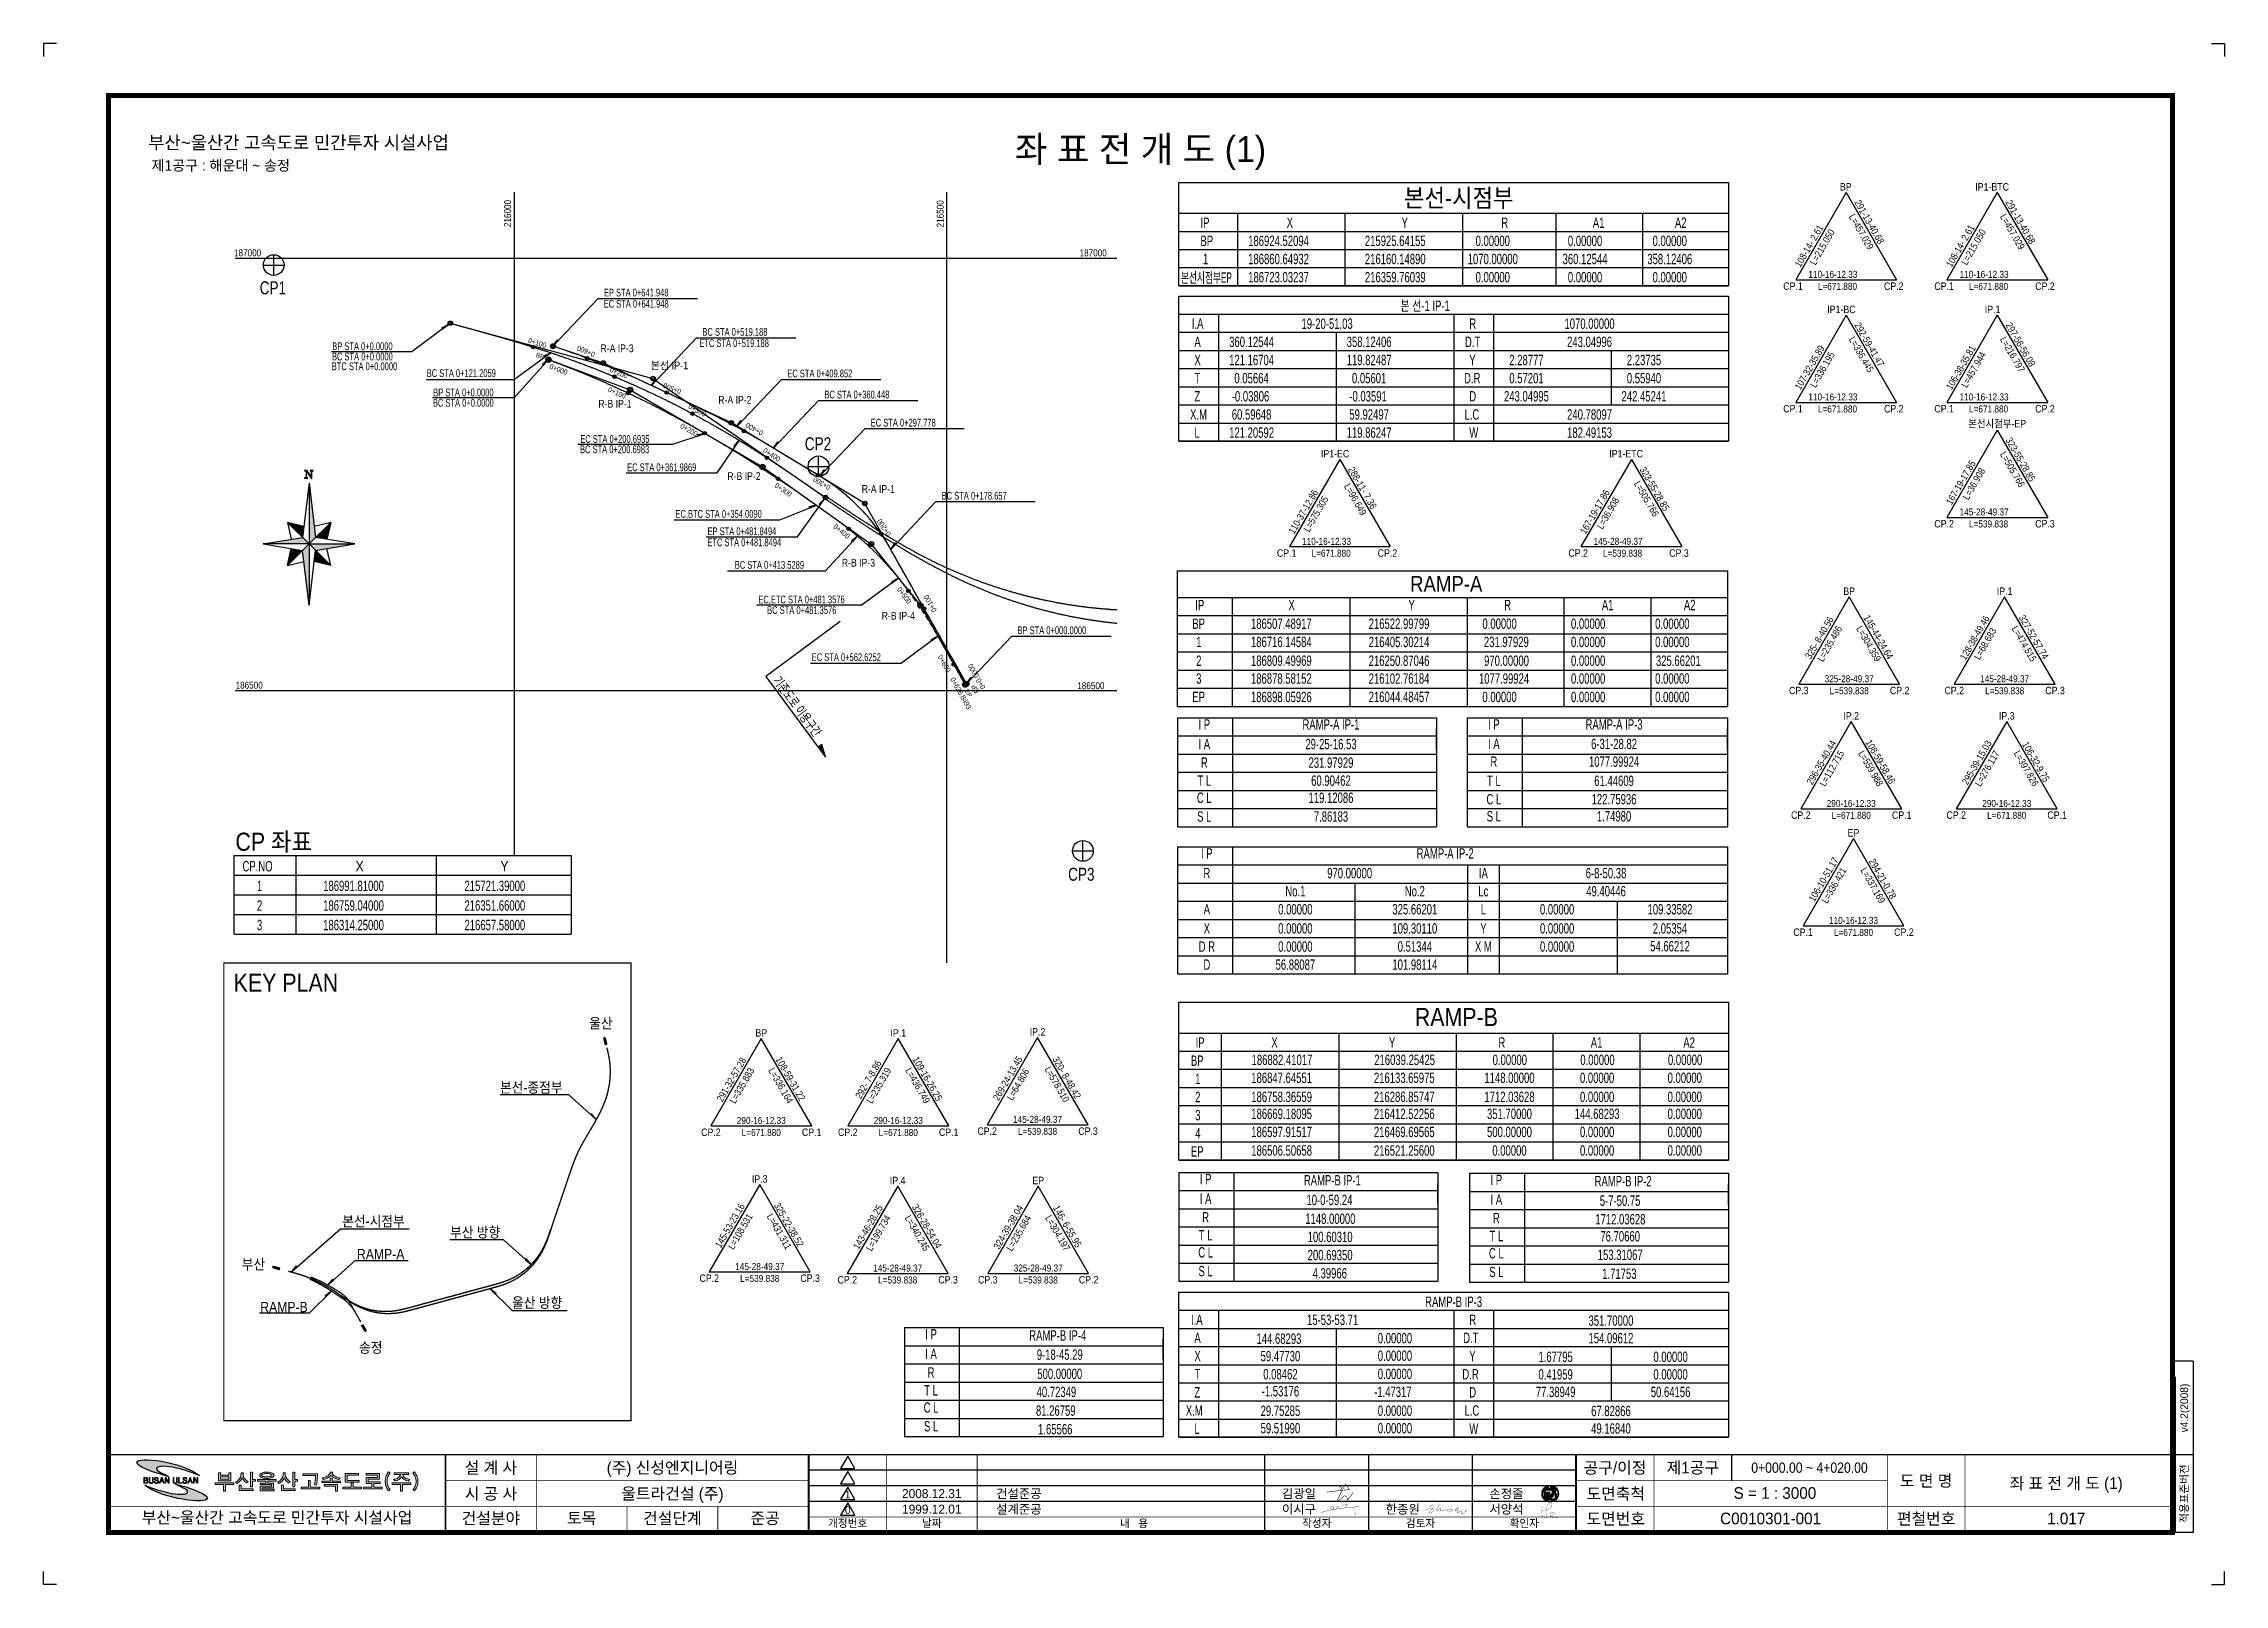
# Model space of a CAD drawing. Header units: inches. Extents: x 0 to 2523, y 0 to 1782.
import ezdxf
from ezdxf.enums import TextEntityAlignment as Align

# ---------------------------------------------------------------- set-up
doc = ezdxf.new("R2010")
doc.units = ezdxf.units.IN
doc.header["$LTSCALE"] = 12
doc.header["$MEASUREMENT"] = 0
doc.linetypes.add('HIDDEN', pattern=[0.375, 0.25, -0.125])
for name, color, linetype in [('CA-ALGN-CNTL', 2, 'Continuous'), ('CA-ALGN-IPLN', 1, 'Continuous'), ('CA-ALGN-STSM', 2, 'Continuous'), ('CA-ALGN-TEXT', 3, 'Continuous'), ('CA-LEAL', 1, 'Continuous'), ('CA-LEAT', 3, 'Continuous'), ('CA-TABL-LIN1', 4, 'Continuous'), ('CA-TABL-LIN2', 1, 'Continuous'), ('CA-TABL-TEX1', 6, 'Continuous'), ('CA-TABL-TEX2', 3, 'Continuous'), ('CV-GRID-LINE', 1, 'Continuous'), ('CV-GRID-TEXT', 4, 'Continuous'), ('CV-SURV-SYMB', 3, 'Continuous'), ('CV-SURV-TEXT', 3, 'Continuous'), ('CX-BORD', 3, 'Continuous'), ('CX-BORD-LIN1', 4, 'Continuous'), ('CX-BORD-LIN2', 3, 'Continuous'), ('CX-BORD-TEX2', 7, 'Continuous'), ('CX-BORD-TEX3', 6, 'Continuous'), ('CX-MISC', 2, 'Continuous'), ('CZ-LIN1', 7, 'Continuous'), ('CZ-SYMB', 2, 'Continuous'), ('CZ-TEX1', 6, 'Continuous'), ('CZ-TEX3', 2, 'Continuous')]:
    doc.layers.add(name, color=color, linetype=linetype)
doc.styles.add('GHG1', font='Dotum.ttf')
doc.styles.add('GHS', font='Dotum.ttf')
doc.styles.get("Standard").update_dxf_attribs({"font": 'Dotum.ttf'})
doc.styles.add('TB_TEXT', font='Dotum.ttf')
doc.styles.add('TB_WBTXT', font='Dotum.ttf')
doc.styles.add('TB_WMTXT', font='Dotum.ttf')
doc.styles.add('돋움', font='Dotum.ttf')

msp = doc.modelspace()

# ---------------------------------------------------------------- texts
at = {"layer": 'CA-ALGN-TEXT', "style": 'GHS', "width": 0.8}
for s, rotation, p in [('0+100', 342.5553, (559.9, 1436.3)), ('0+600', 157.6655, (638.6, 1424.8)), ('0+200', 337.2998, (654.3, 1402.7)), ('0+500', 157.6655, (738.3, 1381.8)), ('0+300', 331.9451, (745.2, 1360.4)), ('0+400', 151.6961, (833.2, 1333.7)), ('0+400', 326.9131, (831.7, 1309.8)), ('0+300', 149.9331, (911.2, 1270.5)), ('0+200', 124.6972, (980.9, 1215.2)), ('0+100', 119.4258, (1033.6, 1126.5)), ('0+0.0000', 119.4258, (1090, 1037.4)), ('BP', 119.4258, (1082.9, 1032.7))]:
    msp.add_text(s, height=6, rotation=rotation, dxfattribs=at).set_placement(p)
at = {"layer": 'CA-ALGN-TEXT'}
msp.add_text('BP', height=5, rotation=339.7839, dxfattribs=at).set_placement((577.7, 1416.8), align=Align.RIGHT)
at = {"layer": 'CA-ALGN-TEXT', "style": 'GHS', "width": 0.8}
for s, rotation, p in [('0+000', 339.7839, (594.7, 1402.3)), ('0+100', 334.7929, (662.1, 1375.4)), ('0+200', 329.802, (745.2, 1332.6)), ('0+300', 326.4441, (854.2, 1263.4)), ('0+400', 321.7419, (921.4, 1215.5)), ('0+500', 306.6021, (993.3, 1142)), ('0+600', 299.4258, (1039.5, 1063.4)), ('0+626.8493', 299.4258, (1058.6, 1029.1))]:
    msp.add_text(s, height=6, rotation=rotation, dxfattribs=at).set_placement(p, align=Align.CENTER)
at = {"layer": 'CA-ALGN-TEXT'}
msp.add_text('EP', height=5, rotation=299.4258, dxfattribs=at).set_placement((1065.6, 1033.6))
at = {"layer": 'CA-LEAT', "style": 'GHS', "width": 0.7}
for s, p in [('EP STA 0+641.948', (648.2, 1489.6)), ('EC STA 0+641.948', (647.9, 1476.6)), ('ETC STA 0+519.188', (758.6, 1431.1)), ('BC STA 0+519.188', (762.2, 1444.1)), ('BTC STA 0+0.0000', (333.4, 1404.3)), ('BC STA 0+0.0000', (333.6, 1415.6)), ('BP STA 0+0.0000', (333.9, 1427.5)), ('BC STA 0+121.2059', (443.2, 1396.4)), ('EC STA 0+409.852', (860.4, 1396)), ('BC STA 0+0.0000', (450.4, 1362.1)), ('BP STA 0+0.0000', (450.7, 1374)), ('BC STA 0+360.448', (903.3, 1371.6)), ('EC STA 0+297.778', (956.9, 1339.1)), ('BC STA 0+200.6983', (620.6, 1308.3)), ('EC STA 0+200.6935', (620.9, 1320.2)), ('EC STA 0+361.9869', (675.1, 1287.5)), ('BC STA 0+178.657', (1039, 1254.6)), ('EC,BTC STA 0+354.0090', (731, 1233.6)), ('EP STA 0+481.8494', (768.1, 1213.5)), ('ETC STA 0+481.8494', (767.9, 1200.7)), ('BC STA 0+413.5289', (799.7, 1174.6)), ('EC,ETC STA 0+481.3576', (826.9, 1134.6)), ('BC STA 0+481.3576', (837.1, 1122.3)), ('BP STA 0+000.0000', (1126.7, 1099)), ('EC STA 0+562.6252', (888.7, 1067.9))]:
    msp.add_text(s, height=9, rotation=360, dxfattribs=at).set_placement(p)
at = {"layer": 'CA-LEAT', "style": 'GHG1', "width": 0.9}
for s, p in [('본선-종점부', (527.9, 568.7)), ('본선-시점부', (345.4, 414)), ('부산 방향', (470.2, 401.2)), ('RAMP-A', (362.5, 375.9)), ('울산 방향', (541.9, 319.8)), ('RAMP-B', (250.6, 314.7))]:
    msp.add_text(s, height=12, dxfattribs=at).set_placement(p)
at = {"layer": 'CA-TABL-TEX1', "style": 'GHS', "width": 0.9}
for s, height, p in [('BP', 8.64, (2078.2, 1612.1)), ('IP1-BTC', 8.64, (2234.8, 1612.1)), ('CP.1', 8.64, (2012.6, 1497.2)), ('CP.2', 8.64, (2129.2, 1497.2)), ('CP.1', 8.64, (2187.4, 1497.2)), ('CP.2', 8.64, (2304.1, 1497.2)), ('IP1-BC', 8.64, (2063.6, 1470.3)), ('IP.1', 8.64, (2245.8, 1470.3)), ('CP.1', 8.64, (2012.6, 1355.4)), ('CP.2', 8.64, (2129.2, 1355.4)), ('CP.1', 8.64, (2187.4, 1355.4)), ('CP.2', 8.64, (2304.1, 1355.4)), ('본선시점부-EP', 8.64, (2226.6, 1338.1)), ('IP1-EC', 8.64, (1477.8, 1303.4)), ('IP1-ETC', 8.64, (1811.4, 1303.4)), ('CP.2', 8.64, (2187.4, 1222.4)), ('CP.3', 8.64, (2304.1, 1222.4)), ('CP.1', 8.64, (1426.8, 1188.5)), ('CP.2', 8.64, (1543.4, 1188.5)), ('CP.2', 8.64, (1764, 1188.5)), ('CP.3', 8.64, (1880.7, 1188.5)), ('X', 12, (360.9, 824.6)), ('Y', 12, (528.5, 824.6))]:
    msp.add_text(s, height=height, dxfattribs=at).set_placement(p)
at = {"layer": 'CA-TABL-TEX1', "style": 'GHS', "width": 0.7}
for s, p in [('IP', (1338.4, 1568.9)), ('X', (1438.1, 1568.9)), ('Y', (1571.1, 1568.9)), ('R', (1686.5, 1568.9)), ('A1', (1792.3, 1568.9)), ('A2', (1887.3, 1568.9)), ('I.A', (1328.4, 1452.1)), ('본 선-1 IP-1', (1569.8, 1472.9)), ('R', (1649.4, 1452.1)), ('A', (1331.4, 1431.1)), ('D.T', (1644.4, 1431.1)), ('X', (1331.4, 1410.1)), ('Y', (1649.4, 1410.1)), ('T', (1331.4, 1389.1)), ('D.R', (1643.4, 1389.1)), ('Z', (1331.4, 1368.1)), ('D', (1649.4, 1368.1)), ('X.M', (1326.4, 1347.1)), ('L', (1331.4, 1326.1)), ('L.C', (1643.9, 1347.1)), ('W', (1649.4, 1326.1)), ('IP', (1332.4, 1126.7)), ('BP', (1329, 1105.1)), ('1', (1333.4, 1084)), ('2', (1333.4, 1062.3)), ('3', (1333.4, 1041.7)), ('EP', (1329, 1020.4)), ('CP.NO', (230.1, 824.6)), ('IP', (1332.8, 620.7)), ('BP', (1327.3, 599.7)), ('1', (1332.3, 578.7)), ('2', (1332.3, 557.7)), ('3', (1332.3, 536.7)), ('EP', (1327.3, 494.7)), ('4', (1332.3, 515.7)), ('RAMP-B IP-3', (1598.3, 320.9)), ('I.A', (1327.5, 300.1)), ('R', (1649.4, 300.1)), ('A', (1331.4, 279.1)), ('D.T', (1642.3, 279.1)), ('X', (1331.4, 258.1)), ('Y', (1649.4, 258.1)), ('T', (1331.4, 237.1)), ('Z', (1331.4, 216.1)), ('D.R', (1641.4, 237.1)), ('D', (1649.4, 216.1)), ('X.M', (1321.4, 195.1)), ('L.C', (1643.9, 195.1)), ('L', (1331.4, 174.1)), ('W', (1649.4, 174.1))]:
    msp.add_text(s, height=12, rotation=360, dxfattribs=at).set_placement(p)
at = {"layer": 'CA-TABL-TEX1', "style": 'GHS', "width": 0.9}
for s, p in [('BP', (2088.9, 1144.4)), ('IP.1', (2268.8, 1144.4)), ('CP.3', (2030.6, 1029.5)), ('CP.2', (2147.3, 1029.5)), ('CP.2', (2210.4, 1029.5)), ('CP.3', (2327.1, 1029.5)), ('IP.2', (2091.3, 1000.2)), ('IP.3', (2271.2, 1000.2)), ('CP.2', (2033, 885.4)), ('CP.1', (2149.7, 885.4)), ('CP.2', (2212.8, 885.4)), ('CP.1', (2329.5, 885.4)), ('EP', (2093.9, 864.9)), ('CP.1', (2035.6, 750)), ('CP.2', (2152.2, 750)), ('BP', (830.3, 633.5)), ('IP.1', (988.8, 633.5)), ('IP.2', (1149.9, 634.8)), ('CP.2', (772, 518.6)), ('CP.1', (888.6, 518.6)), ('CP.2', (930.4, 518.6)), ('CP.1', (1047.1, 518.6)), ('CP.2', (1091.6, 519.9)), ('CP.3', (1208.3, 519.9)), ('IP.3', (828.5, 464.6)), ('IP.4', (988.1, 462.8)), ('EP', (1150.7, 462.8)), ('CP.2', (770.1, 349.8)), ('CP.3', (886.8, 349.8)), ('CP.2', (929.8, 348)), ('CP.3', (1046.4, 348)), ('CP.3', (1092.4, 348)), ('CP.2', (1209, 348))]:
    msp.add_text(s, height=8.64, dxfattribs=at).set_placement(p, align=Align.CENTER)
at = {"layer": 'CA-TABL-TEX1', "style": 'GHS', "width": 0.7}
for s, p in [('I P', (1342.8, 988.6)), ('I P', (1677.8, 988.6)), ('I A', (1342.8, 965.9)), ('I A', (1677.8, 966.1)), ('T L', (1342.8, 923.6)), ('R', (1342.8, 944.4)), ('T L', (1677.8, 923.4)), ('R', (1677.8, 945.6)), ('C L', (1342.8, 903.8)), ('C L', (1677.8, 902.1)), ('S L', (1342.8, 882.1)), ('S L', (1677.8, 882.4)), ('I P', (1345.8, 839.4)), ('RAMP-A IP-2', (1621.5, 839.4)), ('R', (1345.8, 816.6)), ('Lc', (1665.7, 795.7)), ('IA', (1665.7, 816.6)), ('A', (1345.8, 774.8)), ('L', (1665.7, 774.8)), ('X', (1345.8, 752.7)), ('Y', (1665.7, 752.7)), ('D R', (1345.8, 731.7)), ('X M', (1665.7, 731.7)), ('D', (1345.8, 710.8)), ('I P', (1344.4, 462.7)), ('I P', (1680.7, 461.8)), ('I A', (1344.4, 440.1)), ('R', (1344.4, 418.6)), ('I A', (1680.7, 439.2)), ('R', (1680.7, 417.6)), ('T L', (1344.4, 397.8)), ('T L', (1680.7, 396.9)), ('C L', (1344.4, 378)), ('C L', (1680.7, 377)), ('S L', (1344.4, 356.3)), ('S L', (1680.7, 355.4)), ('I P', (1026.7, 283.3)), ('I A', (1026.7, 260.7)), ('T L', (1026.7, 218.4)), ('R', (1026.7, 239.1)), ('C L', (1026.7, 198.6)), ('S L', (1026.7, 176.9))]:
    msp.add_text(s, height=12, rotation=360, dxfattribs=at).set_placement(p, align=Align.CENTER)
at = {"layer": 'CA-TABL-TEX2', "style": 'GHS'}
for s, height, rotation, width, p in [('291-13-40.68', 8.1, 300, 0.9, (2094.6, 1598.3)), ('291-13-40.68', 8.1, 300, 0.9, (2269.5, 1598.3)), ('108-14- 2.61', 8.1, 60, 0.9, (2032.5, 1522.6)), ('L=215.050', 8.1, 60, 0.9, (2050, 1525.1)), ('L=457.029', 8.1, 300, 0.9, (2088.1, 1582)), ('108-14- 2.61', 8.1, 60, 0.9, (2207.4, 1522.6)), ('L=215.050', 8.1, 60, 0.9, (2224.9, 1525.1)), ('L=457.029', 8.1, 300, 0.9, (2263, 1582)), ('BP', 12, 360, 0.7, (1338.4, 1547.9)), ('186924.52094', 12, 360, 0.7, (1393.6, 1547.9)), ('186860.64932', 12, 360, 0.7, (1393.6, 1526.9)), ('215925.64155', 12, 360, 0.7, (1528.6, 1547.9)), ('216160.14890', 12, 360, 0.7, (1528.6, 1526.9)), (' 1070.00000', 12, 360, 0.7, (1644.5, 1526.9)), ('    0.00000', 12, 360, 0.7, (1644.5, 1547.9)), (' 360.12544', 12, 360, 0.7, (1754.3, 1526.9)), ('   0.00000', 12, 360, 0.7, (1754.3, 1547.9)), (' 358.12406', 12, 360, 0.7, (1852.3, 1526.9)), ('   0.00000', 12, 360, 0.7, (1852.3, 1547.9)), ('본선시점부EP', 12, 360, 0.6, (1315.8, 1505.4)), ('1', 12, 360, 0.7, (1341.3, 1526.9)), ('186723.03237', 12, 360, 0.7, (1393.6, 1505.9)), ('216359.76039', 12, 360, 0.7, (1528.6, 1505.9)), ('    0.00000', 12, 360, 0.7, (1644.5, 1505.9)), ('   0.00000', 12, 360, 0.7, (1754.3, 1505.9)), ('   0.00000', 12, 360, 0.7, (1852.3, 1505.9)), ('19-20-51.03', 12, 360, 0.7, (1455.3, 1452.1)), ('  1070.00000', 12, 360, 0.7, (1753.4, 1452.1)), ('   360.12544', 12, 360, 0.7, (1362.4, 1431.1)), ('   358.12406', 12, 360, 0.7, (1498.4, 1431.1)), ('   243.04996', 12, 360, 0.7, (1753.4, 1431.1)), ('L=336.445', 8.1, 300, 0.9, (2088.1, 1440.1)), ('292-59-41.47', 8.1, 300, 0.9, (2094.6, 1456.5)), ('L=216.797', 8.1, 300, 0.9, (2263, 1440.1)), ('297-56-56.08', 8.1, 300, 0.9, (2269.5, 1456.5)), ('   121.16704', 12, 360, 0.7, (1362.4, 1410.1)), ('   119.82487', 12, 360, 0.7, (1498.4, 1410.1)), ('     2.28777', 12, 360, 0.7, (1680.4, 1410.1)), ('     2.23735', 12, 360, 0.7, (1816.4, 1410.1)), ('107-32-35.89', 8.1, 60, 0.9, (2032.5, 1380.8)), ('L=336.195', 8.1, 60, 0.9, (2050, 1383.3)), ('106-38-35.81', 8.1, 60, 0.9, (2207.4, 1380.8)), ('L=457.944', 8.1, 60, 0.9, (2224.9, 1383.3)), ('     0.05664', 12, 360, 0.7, (1362.4, 1389.1)), ('     0.05601', 12, 360, 0.7, (1498.4, 1389.1)), ('     0.57201', 12, 360, 0.7, (1680.4, 1389.1)), ('     0.55940', 12, 360, 0.7, (1816.4, 1389.1)), ('    -0.03806', 12, 360, 0.7, (1362.4, 1368.1)), ('    -0.03591', 12, 360, 0.7, (1498.4, 1368.1)), ('   243.04995', 12, 360, 0.7, (1680.4, 1368.1)), ('   242.45241', 12, 360, 0.7, (1816.4, 1368.1)), ('   121.20592', 12, 360, 0.7, (1362.4, 1326.1)), ('    60.59648', 12, 360, 0.7, (1362.4, 1347.1)), ('   119.86247', 12, 360, 0.7, (1498.4, 1326.1)), ('    59.92497', 12, 360, 0.7, (1498.4, 1347.1)), ('   240.78097', 12, 360, 0.7, (1753.4, 1347.1)), ('   182.49153', 12, 360, 0.7, (1753.4, 1326.1)), ('323-55-28.85', 8.1, 300, 0.9, (2269.5, 1323.5)), ('288-11- 7.36', 8.1, 300, 0.9, (1508.8, 1289.6)), ('323-55-28.85', 8.1, 300, 0.9, (1846.1, 1289.6)), ('167-19-17.85', 8.1, 60, 0.9, (2207.4, 1247.8)), ('L=36.908', 8.1, 60, 0.9, (2226.7, 1253.5)), ('L=505.766', 8.1, 300, 0.9, (2263, 1307.1)), ('110-37-12.86', 8.1, 60, 0.9, (1446.7, 1213.9)), ('L=96.649', 8.1, 300, 0.9, (1504.1, 1270.1)), ('167-19-17.86', 8.1, 60, 0.9, (1784, 1213.9)), ('L=505.766', 8.1, 300, 0.9, (1839.6, 1273.2)), ('L=575.305', 8.1, 60, 0.9, (1464.2, 1216.4)), ('L=36.908', 8.1, 60, 0.9, (1803.3, 1219.6)), ('X', 12, 360, 0.7, (1440.2, 1126.7)), ('Y', 12, 360, 0.7, (1579.1, 1126.7)), ('R', 12, 360, 0.7, (1689.8, 1126.7)), ('A1', 12, 360, 0.7, (1802.8, 1126.7)), ('A2', 12, 360, 0.7, (1897.7, 1126.7)), ('186507.48917', 12, 360, 0.7, (1396.8, 1105.1)), ('216522.99799', 12, 360, 0.7, (1533, 1105.1)), ('    0.00000', 12, 360, 0.7, (1652.4, 1105.1)), ('   0.00000', 12, 360, 0.7, (1757.9, 1105.1)), ('   0.00000', 12, 360, 0.7, (1855.3, 1105.1)), ('186716.14584', 12, 360, 0.7, (1396.8, 1084)), ('216405.30214', 12, 360, 0.7, (1533, 1084)), ('231.97929', 12, 360, 0.7, (1666.3, 1084)), ('   0.00000', 12, 360, 0.7, (1757.9, 1084)), ('   0.00000', 12, 360, 0.7, (1855.3, 1084)), ('186809.49969', 12, 360, 0.7, (1396.8, 1062.3)), ('216250.87046', 12, 360, 0.7, (1533, 1062.3)), ('970.00000', 12, 360, 0.7, (1666.5, 1062.3)), ('   0.00000', 12, 360, 0.7, (1757.9, 1062.3)), ('325.66201', 12, 360, 0.7, (1865.3, 1062.3)), ('186878.58152', 12, 360, 0.7, (1396.8, 1041.7)), ('216102.76184', 12, 360, 0.7, (1533, 1041.7)), ('1077.99924', 12, 360, 0.7, (1660.6, 1041.7)), ('   0.00000', 12, 360, 0.7, (1757.9, 1041.7)), ('   0.00000', 12, 360, 0.7, (1855.3, 1041.7)), ('186898.05926', 12, 360, 0.7, (1396.8, 1020.4)), ('216044.48457', 12, 360, 0.7, (1533, 1020.4)), ('    0.00000', 12, 360, 0.7, (1652.4, 1020.4)), ('   0.00000', 12, 360, 0.7, (1757.9, 1020.4)), ('   0.00000', 12, 360, 0.7, (1855.3, 1020.4)), ('1', 12, 360, 0.7, (246.8, 801.9)), ('186991.81000', 12, 360, 0.7, (323.4, 801.9)), ('215721.39000', 12, 360, 0.7, (486.9, 801.9)), ('2', 12, 360, 0.7, (246.8, 779.2)), ('186759.04000', 12, 360, 0.7, (323.4, 779.2)), ('216351.66000', 12, 360, 0.7, (486.9, 779.2)), ('3', 12, 360, 0.7, (246.8, 756.6)), ('186314.25000', 12, 360, 0.7, (323.4, 756.6)), ('216657.58000', 12, 360, 0.7, (486.9, 756.6)), ('X', 12, 360, 0.7, (1420.4, 620.7)), ('Y', 12, 360, 0.7, (1556.4, 620.7)), ('R', 12, 360, 0.7, (1683.1, 620.7)), ('A1', 12, 360, 0.7, (1790, 620.7)), ('A2', 12, 360, 0.7, (1897, 620.7))]:
    msp.add_text(s, height=height, rotation=rotation, dxfattribs=dict(at, width=width)).set_placement(p)
at = {"layer": 'CA-TABL-TEX2', "style": 'GHS', "width": 0.9}
for s, p in [('110-16-12.33', (2041.7, 1511.1)), ('110-16-12.33', (2216.6, 1511.1)), ('L=671.880', (2052.7, 1497.2)), ('L=671.880', (2227.5, 1497.2)), ('110-16-12.33', (2041.7, 1369.3)), ('L=671.880', (2052.7, 1355.4)), ('110-16-12.33', (2216.6, 1369.3)), ('L=671.880', (2227.5, 1355.4)), ('145-28-49.37', (2216.6, 1236.3)), ('L=539.838', (2227.5, 1222.4)), ('110-16-12.33', (1455.9, 1202.3)), ('L=671.880', (1466.9, 1188.5)), ('145-28-49.37', (1793.2, 1202.3)), ('L=539.838', (1804.1, 1188.5))]:
    msp.add_text(s, height=8.1, dxfattribs=at).set_placement(p)
at = {"layer": 'CA-TABL-TEX2', "style": 'GHS'}
for s, height, rotation, width, p in [('325- 8-40.56', 8.1, 60, 0.9, (2057.9, 1092.8)), ('145-44-24.64', 8.1, 300, 0.9, (2119.2, 1093.6)), ('128-38-49.46', 8.1, 60, 0.9, (2237.7, 1092.8)), ('327-52-57.74', 8.1, 300, 0.9, (2299, 1093.6)), ('L=235.486', 8.1, 60, 0.9, (2069.9, 1085.9)), ('L=304.359', 8.1, 300, 0.9, (2108, 1085.9)), ('L=68.683', 8.1, 60, 0.9, (2249.7, 1085.9)), ('L=474.515', 8.1, 300, 0.9, (2287.8, 1085.9)), ('RAMP-A IP-1', 12, 360, 0.7, (1489.4, 988.6)), ('RAMP-A IP-3', 12, 360, 0.7, (1816.9, 988.6)), ('29-25-16.53', 12, 360, 0.7, (1489.4, 965.9)), ('6-31-28.82', 12, 360, 0.7, (1816.9, 966.1)), ('296-35-40.44', 8.1, 60, 0.9, (2060.3, 948.6)), ('L=112.715', 8.1, 60, 0.9, (2072.3, 941.7)), ('L=559.988', 8.1, 300, 0.9, (2110.4, 941.7)), ('108-59-58.46', 8.1, 300, 0.9, (2121.6, 949.4)), ('295-39-15.03', 8.1, 60, 0.9, (2240.1, 948.6)), ('L=276.117', 8.1, 60, 0.9, (2252.1, 941.7)), ('L=397.826', 8.1, 300, 0.9, (2290.2, 941.7)), ('106-32-9.75', 8.1, 300, 0.9, (2301.4, 949.4)), ('231.97929', 12, 360, 0.7, (1489.4, 944.4)), ('60.90462', 12, 360, 0.7, (1489.4, 923.6)), ('1077.99924', 12, 360, 0.7, (1816.9, 945.6)), ('61.44609', 12, 360, 0.7, (1816.9, 923.4)), ('119.12086', 12, 360, 0.7, (1489.4, 903.8)), ('122.75936', 12, 360, 0.7, (1816.9, 902.1)), ('7.86183', 12, 360, 0.7, (1489.4, 882.1)), ('1.74980', 12, 360, 0.7, (1816.9, 882.4)), ('106-10-51.17', 8.1, 60, 0.9, (2062.8, 813.3)), ('294-21-0.78', 8.1, 300, 0.9, (2124.1, 814.1)), ('No.1', 12, 360, 0.7, (1448.2, 795.7)), ('970.00000', 12, 360, 0.7, (1511, 816.6)), ('No.2', 12, 360, 0.7, (1586.4, 795.7)), ('6-8-50.38', 12, 360, 0.7, (1807.6, 816.6)), ('49.40446', 12, 360, 0.7, (1807.6, 795.7)), ('L=336.421', 8.1, 60, 0.9, (2074.8, 806.4)), ('L=337.169', 8.1, 300, 0.9, (2112.9, 806.4)), ('0.00000', 12, 360, 0.7, (1448.2, 774.8)), ('325.66201', 12, 360, 0.7, (1586.4, 774.8)), ('0.00000', 12, 360, 0.7, (1751, 774.8)), ('109.33582', 12, 360, 0.7, (1881.6, 774.8)), ('0.00000', 12, 360, 0.7, (1448.2, 752.7)), ('109.30110', 12, 360, 0.7, (1586.4, 752.7)), ('0.00000', 12, 360, 0.7, (1751, 752.7)), ('2.05354', 12, 360, 0.7, (1881.6, 752.7)), ('0.00000', 12, 360, 0.7, (1448.2, 731.7)), ('0.51344', 12, 360, 0.7, (1586.4, 731.7)), ('0.00000', 12, 360, 0.7, (1751, 731.7)), ('54.66212', 12, 360, 0.7, (1881.6, 732.1)), ('56.88087', 12, 360, 0.7, (1448.2, 710.8)), ('101.98114', 12, 360, 0.7, (1586.4, 710.8)), ('291-32-57.28', 8.1, 60, 0.9, (799.3, 581.9)), ('108-59-31.22', 8.1, 300, 0.9, (860.6, 582.7)), ('292- 7-8.86', 8.1, 60, 0.9, (957.7, 581.9)), ('109-16-26.25', 8.1, 300, 0.9, (1019, 582.7)), ('269-24-13.45', 8.1, 60, 0.9, (1118.9, 583.2)), ('320- 8-48.42', 8.1, 300, 0.9, (1180.2, 584)), ('186882.41017', 12, 360, 0.7, (1432.7, 600.7)), ('216039.25425', 12, 360, 0.7, (1574.6, 600.7)), ('0.00000', 12, 360, 0.7, (1696.3, 600.7)), ('0.00000', 12, 360, 0.7, (1797.7, 600.7)), ('0.00000', 12, 360, 0.7, (1899.1, 600.7)), ('L=335.883', 8.1, 60, 0.9, (811.3, 574.9)), ('L=336.164', 8.1, 300, 0.9, (849.4, 574.9)), ('L=235.319', 8.1, 60, 0.9, (969.7, 574.9)), ('L=436.749', 8.1, 300, 0.9, (1007.8, 574.9)), ('L=64.806', 8.1, 60, 0.9, (1130.9, 576.3)), ('L=578.510', 8.1, 300, 0.9, (1169, 576.3)), ('186847.64551', 12, 360, 0.7, (1432.3, 579.9)), ('216133.65975', 12, 360, 0.7, (1574.2, 579.9)), ('1148.00000', 12, 360, 0.7, (1695.9, 579.9)), ('0.00000', 12, 360, 0.7, (1797.3, 579.9)), ('0.00000', 12, 360, 0.7, (1898.7, 579.9)), ('186758.36559', 12, 360, 0.7, (1432.3, 557.9)), ('216286.85747', 12, 360, 0.7, (1574.2, 557.9)), ('1712.03628', 12, 360, 0.7, (1695.9, 557.9)), ('0.00000', 12, 360, 0.7, (1797.3, 557.9)), ('0.00000', 12, 360, 0.7, (1898.7, 557.9)), ('186669.18095', 12, 360, 0.7, (1432.3, 538.2)), ('216412.52256', 12, 360, 0.7, (1574.2, 538.2)), ('351.70000', 12, 360, 0.7, (1695.9, 538.2)), ('144.68293', 12, 360, 0.7, (1797.3, 538.2)), ('0.00000', 12, 360, 0.7, (1898.7, 538.2)), ('186597.91517', 12, 360, 0.7, (1432.3, 517.3)), ('186506.50658', 12, 360, 0.7, (1432.3, 495.8)), ('216469.69565', 12, 360, 0.7, (1574.2, 517.3)), ('216521.25600', 12, 360, 0.7, (1574.2, 495.8)), ('500.00000', 12, 360, 0.7, (1695.9, 517.3)), ('0.00000', 12, 360, 0.7, (1695.9, 495.8)), ('0.00000', 12, 360, 0.7, (1797.3, 517.3)), ('0.00000', 12, 360, 0.7, (1797.3, 495.8)), ('0.00000', 12, 360, 0.7, (1898.7, 517.3)), ('0.00000', 12, 360, 0.7, (1898.7, 495.8)), ('RAMP-B IP-1', 12, 360, 0.7, (1491, 461.4)), ('RAMP-B IP-2', 12, 360, 0.7, (1827.4, 460.4)), ('145-53-23.16', 8.1, 60, 0.9, (797.4, 413)), ('L=431.311', 8.1, 300, 0.9, (847.5, 406.1)), ('325-22-38.52', 8.1, 300, 0.9, (858.7, 413.8)), ('143-46-28.25', 8.1, 60, 0.9, (957.1, 411.2)), ('326-28-54.04', 8.1, 300, 0.9, (1018.4, 412)), ('324-39-38.04', 8.1, 60, 0.9, (1119.6, 411.2)), ('146- 6-55.95', 8.1, 300, 0.9, (1180.9, 412)), ('1148.00000', 12, 360, 0.7, (1488.7, 416.9)), ('10-0-59.24', 12, 360, 0.7, (1487.6, 438.6)), ('5-7-50.75', 12, 360, 0.7, (1823.9, 437.8)), ('L=108.531', 8.1, 60, 0.9, (809.4, 406.1)), ('L=199.734', 8.1, 60, 0.9, (969.1, 404.3)), ('L=340.245', 8.1, 300, 0.9, (1007.2, 404.3)), ('L=235.684', 8.1, 60, 0.9, (1131.6, 404.3)), ('L=304.197', 8.1, 300, 0.9, (1169.7, 404.3)), ('100.60310', 12, 360, 0.7, (1488.4, 395.9)), ('1712.03628', 12, 360, 0.7, (1824.2, 416.3)), ('76.70660', 12, 360, 0.7, (1824, 396.6)), ('200.69350', 12, 360, 0.7, (1488.4, 374.9)), ('153.31067', 12, 360, 0.7, (1824, 375.2)), ('4.39966', 12, 360, 0.7, (1488, 353.8)), ('1.71753', 12, 360, 0.7, (1823, 353.3)), ('15-53-53.71', 12, 360, 0.7, (1491.3, 300)), ('351.70000', 12, 360, 0.7, (1813.3, 299.1)), ('RAMP-B IP-4', 12, 360, 0.7, (1173.3, 281.9)), ('144.68293', 12, 360, 0.7, (1429.2, 278.2)), ('0.00000', 12, 360, 0.7, (1563.4, 278.8)), ('154.09612', 12, 360, 0.7, (1813.3, 278.8)), ('9-18-45.29', 12, 360, 0.7, (1175.6, 259.7)), ('59.47730', 12, 360, 0.7, (1430.9, 258)), ('0.00000', 12, 360, 0.7, (1563.4, 258.5)), ('1.67795', 12, 360, 0.7, (1749.3, 257.2)), ('0.00000', 12, 360, 0.7, (1882.3, 257.2)), ('40.72349', 12, 360, 0.7, (1171.7, 216.6)), ('500.00000', 12, 360, 0.7, (1175.6, 237.5)), ('-1.53176', 12, 360, 0.7, (1430.9, 217.4)), ('0.08462', 12, 360, 0.7, (1430.9, 237.1)), ('-1.47317', 12, 360, 0.7, (1561, 216.7)), ('0.00000', 12, 360, 0.7, (1563.4, 237.4)), ('77.38949', 12, 360, 0.7, (1749.3, 216.6)), ('0.41959', 12, 360, 0.7, (1749.3, 236.9)), ('50.64156', 12, 360, 0.7, (1882.3, 216.6)), ('0.00000', 12, 360, 0.7, (1882.3, 236.9)), ('81.26759', 12, 360, 0.7, (1171, 195)), ('29.75285', 12, 360, 0.7, (1430.9, 194.8)), ('0.00000', 12, 360, 0.7, (1563.4, 194.8)), ('67.82866', 12, 360, 0.7, (1813.3, 194.6)), ('1.65566', 12, 360, 0.7, (1170.4, 173.5)), ('59.51990', 12, 360, 0.7, (1430.9, 174.6)), ('0.00000', 12, 360, 0.7, (1563.4, 174.6)), ('49.16840', 12, 360, 0.7, (1813.3, 174.3))]:
    msp.add_text(s, height=height, rotation=rotation, dxfattribs=dict(at, width=width)).set_placement(p, align=Align.CENTER)
at = {"layer": 'CA-TABL-TEX2', "style": 'GHS', "width": 0.9}
for s, p in [('325-28-49.37', (2088.9, 1043.4)), ('L=539.838', (2088.9, 1029.5)), ('145-28-49.37', (2268.8, 1043.4)), ('L=539.838', (2268.8, 1029.5)), ('290-16-12.33', (2091.3, 899.2)), ('L=671.880', (2091.3, 885.4)), ('290-16-12.33', (2271.2, 899.2)), ('L=671.880', (2271.2, 885.4)), ('110-16-12.33', (2093.9, 763.9)), ('L=671.880', (2093.9, 750)), ('290-16-12.33', (830.3, 532.5)), ('290-16-12.33', (988.8, 532.5)), ('145-28-49.37', (1149.9, 533.8)), ('L=671.880', (830.3, 518.6)), ('L=671.880', (988.8, 518.6)), ('L=539.838', (1149.9, 519.9)), ('145-28-49.37', (828.5, 363.6)), ('L=539.838', (828.5, 349.8)), ('145-28-49.37', (988.1, 361.8)), ('L=539.838', (988.1, 348)), ('325-28-49.37', (1150.7, 361.8)), ('L=539.838', (1150.7, 348))]:
    msp.add_text(s, height=8.1, dxfattribs=at).set_placement(p, align=Align.CENTER)
at = {"layer": 'CV-GRID-TEXT', "linetype": 'Continuous', "style": 'GHS', "width": 0.9}
for s, p in [('216000', (540.7, 1569.8)), ('216500', (1041.3, 1569.4))]:
    msp.add_text(s, height=8, rotation=90, dxfattribs=at).set_placement(p)
for s, p in [('187000', (220.3, 1536)), ('187000', (1198.6, 1536)), ('186500', (222.1, 1036)), ('186500', (1195.9, 1035.4))]:
    msp.add_text(s, height=8, dxfattribs=at).set_placement(p)
at = {"layer": 'CV-SURV-TEXT', "color": 2, "style": 'GHS', "width": 0.8}
for s, p in [('CP1', (250, 1492.1)), ('CP2', (880.6, 1311.7)), ('CP3', (1185.3, 813.8))]:
    msp.add_text(s, height=15, dxfattribs=at).set_placement(p)
at = {"layer": 'CZ-TEX1', "style": 'GHG1', "width": 0.9}
for s, height, p in [('본선-시점부', 21, (1573.8, 1593)), ('RAMP-A', 18.27, (1580.9, 1148)), ('CP 좌표', 21, (221.9, 848.4)), ('KEY PLAN', 21, (219.9, 685.4)), ('RAMP-B', 21, (1586.4, 645.7))]:
    msp.add_text(s, height=height, dxfattribs=at).set_placement(p)
at = {"layer": 'CZ-TEX1', "style": 'GHS', "width": 0.7}
msp.add_text('기존도로 이용구간', height=11, rotation=306.4742, dxfattribs=at).set_placement((843.1, 1045.2))
at = {"layer": 'CZ-TEX3'}
for s, height, style, width, p in [('R-A IP-3', 9, '돋움', 0.85, (644.3, 1425.1)), ('본선 IP-1', 9, 'GHG1', 0.9, (702.6, 1405.3)), ('R-B IP-1', 9, '돋움', 0.85, (641.8, 1361)), ('R-A IP-2', 9, '돋움', 0.85, (780.6, 1365.5)), ('R-B IP-2', 9, '돋움', 0.85, (791.1, 1277.3)), ('R-A IP-1', 9, '돋움', 0.85, (946.5, 1262.4)), ('R-B IP-3', 9, '돋움', 0.85, (923.5, 1177.1)), ('R-B IP-4', 9, '돋움', 0.85, (969.6, 1115.8)), ('울산', 12, 'GHG1', 0.9, (631.2, 643)), ('부산', 12, 'GHG1', 0.9, (229.2, 364.2)), ('송정', 12, 'GHG1', 0.9, (364.9, 267.8))]:
    msp.add_text(s, height=height, dxfattribs=dict(at, style=style, width=width)).set_placement(p)

# ---------------------------------------------------------------- blocks, each defined once
blk = doc.blocks.new('CXGLOGO-EX흑백1')
h = blk.add_hatch(color=74)
edge = h.paths.add_edge_path()
edge.add_spline(control_points=[(3.24, 1.49), (1.67, 2.6), (-1.78, 3.37), (-1.38, 4.71), (-1.38, 4.71), (-1.38, 4.71), (0.38, 7.51), (15.15, 1.88), (15.15, 1.88), (8, 7.3), (-8.94, 9.33), (-8.99, 6.91), (-8.99, 6.91), (-9.03, 4.5), (3.24, 1.49), (3.24, 1.49)], knot_values=[0, 0, 0, 0, 0.25, 0.25, 0.25, 0.25, 0.5, 0.5, 0.5, 0.5, 0.75, 0.75, 0.75, 0.75, 1, 1, 1, 1], degree=3, periodic=0)
h = blk.add_hatch(color=256)
h.paths.add_polyline_path([(11.6, 0.69), (11.94, -0.26), (11.26, -0.26)], flags=16)
h.paths.add_polyline_path([(12.25, -1.14), (12.54, -1.14), (11.73, 1.06), (11.48, 1.06), (10.67, -1.14), (10.96, -1.14), (11.18, -0.49), (12.02, -0.49)])
h.paths.add_polyline_path([(1.54, -1.14), (0.73, 1.06), (0.48, 1.06), (-0.33, -1.14), (-0.04, -1.14), (0.19, -0.49), (1.03, -0.49), (1.25, -1.14)])
h.paths.add_polyline_path([(1.9, -1.14), (2.17, -1.14), (2.17, 0.61), (3.23, -1.14), (3.52, -1.14), (3.52, 1.06), (3.25, 1.06), (3.25, -0.65), (2.21, 1.06), (1.9, 1.06)])
h.paths.add_polyline_path([(5.3, -0.69), (5.27, -0.48), (5.27, 1.06), (5, 1.06), (5, -0.45), (5.03, -0.7), (5.1, -0.9), (5.16, -0.98), (5.32, -1.1), (5.52, -1.17), (5.77, -1.2), (5.79, -1.2), (6.04, -1.17), (6.25, -1.1), (6.41, -1), (6.41, -0.99), (6.53, -0.82), (6.59, -0.61), (6.6, -0.45), (6.6, 1.06), (6.33, 1.06), (6.33, -0.46), (6.29, -0.7), (6.19, -0.86), (6.01, -0.96), (5.79, -0.98), (5.55, -0.94), (5.4, -0.86)])
h.paths.add_polyline_path([(7.36, 1.06), (7.09, 1.06), (7.09, -1.14), (8.47, -1.14), (8.47, -0.93), (7.36, -0.93)])
h.paths.add_polyline_path([(10.02, 1.02), (9.81, 1.08), (9.56, 1.11), (9.56, 1.11), (9.3, 1.08), (9.1, 1.02), (9.01, 0.95), (8.88, 0.78), (8.84, 0.56), (8.84, 0.54), (8.88, 0.31), (9, 0.15), (9.13, 0.06), (9.37, -0.05), (9.48, -0.09), (9.53, -0.11), (9.76, -0.21), (9.83, -0.25), (10, -0.36), (10.06, -0.48), (10.08, -0.62), (10.02, -0.84), (9.94, -0.9), (9.76, -0.97), (9.57, -0.98), (9.32, -0.94), (9.17, -0.86), (9.07, -0.7), (9.04, -0.45), (8.77, -0.45), (8.8, -0.69), (8.87, -0.89), (8.94, -0.99), (9.1, -1.1), (9.31, -1.17), (9.56, -1.2), (9.57, -1.2), (9.84, -1.17), (10.04, -1.12), (10.15, -1.05), (10.28, -0.89), (10.34, -0.68), (10.35, -0.58), (10.32, -0.35), (10.21, -0.18), (10.18, -0.16), (10.05, -0.07), (9.82, 0.03), (9.65, 0.11), (9.38, 0.22), (9.22, 0.31), (9.21, 0.32), (9.13, 0.51), (9.13, 0.57), (9.2, 0.78), (9.25, 0.82), (9.45, 0.89), (9.55, 0.9), (9.78, 0.85), (9.9, 0.77), (10.02, 0.59), (10.05, 0.47), (10.32, 0.47), (10.28, 0.71), (10.17, 0.89), (10.17, 0.9)])
h.paths.add_polyline_path([(12.89, -1.14), (13.16, -1.14), (13.16, 0.61), (14.23, -1.14), (14.52, -1.14), (14.52, 1.06), (14.24, 1.06), (14.24, -0.65), (13.2, 1.06), (12.89, 1.06)])
h.paths.add_polyline_path([(0.27, -0.26), (0.61, 0.69), (0.95, -0.26)], flags=16)
h.paths.add_polyline_path([(-5.98, 0.11), (-5.98, 0.84), (-5.48, 0.84), (-5.24, 0.81), (-5.13, 0.75), (-5.04, 0.57), (-5.04, 0.49), (-5.09, 0.27), (-5.16, 0.19), (-5.34, 0.12), (-5.5, 0.11)], flags=16)
h.paths.add_polyline_path([(-5.98, -0.93), (-5.98, -0.1), (-5.44, -0.1), (-5.2, -0.13), (-5.1, -0.17), (-4.98, -0.33), (-4.96, -0.52), (-5.01, -0.75), (-5.09, -0.85), (-5.27, -0.92), (-5.44, -0.93)], flags=16)
h.paths.add_polyline_path([(-5.12, 1.02), (-5.35, 1.06), (-5.4, 1.06), (-6.25, 1.06), (-6.25, -1.14), (-5.37, -1.14), (-5.12, -1.12), (-4.92, -1.05), (-4.85, -0.99), (-4.74, -0.83), (-4.69, -0.61), (-4.68, -0.52), (-4.72, -0.28), (-4.81, -0.13), (-4.98, 0), (-5.07, 0.03), (-4.88, 0.15), (-4.85, 0.19), (-4.77, 0.39), (-4.76, 0.5), (-4.8, 0.72), (-4.92, 0.9), (-4.94, 0.91)])
h.paths.add_polyline_path([(-3.97, -0.69), (-3.99, -0.48), (-3.99, 1.06), (-4.26, 1.06), (-4.26, -0.45), (-4.24, -0.7), (-4.16, -0.9), (-4.1, -0.98), (-3.95, -1.1), (-3.74, -1.17), (-3.49, -1.2), (-3.48, -1.2), (-3.22, -1.17), (-3.01, -1.1), (-2.86, -1), (-2.85, -0.99), (-2.74, -0.82), (-2.68, -0.61), (-2.66, -0.45), (-2.66, 1.06), (-2.94, 1.06), (-2.94, -0.46), (-2.97, -0.7), (-3.08, -0.86), (-3.26, -0.96), (-3.47, -0.98), (-3.72, -0.94), (-3.87, -0.86)])
h.paths.add_polyline_path([(-0.83, 0.9), (-0.97, 1.02), (-1.18, 1.08), (-1.44, 1.11), (-1.69, 1.08), (-1.89, 1.02), (-1.98, 0.95), (-2.11, 0.78), (-2.16, 0.56), (-2.16, 0.54), (-2.12, 0.31), (-2, 0.15), (-1.86, 0.06), (-1.63, -0.05), (-1.52, -0.09), (-1.47, -0.11), (-1.24, -0.21), (-1.17, -0.25), (-1, -0.36), (-0.93, -0.48), (-0.92, -0.62), (-0.97, -0.84), (-1.05, -0.9), (-1.23, -0.97), (-1.42, -0.98), (-1.67, -0.94), (-1.82, -0.86), (-1.92, -0.7), (-1.96, -0.45), (-2.22, -0.45), (-2.2, -0.69), (-2.12, -0.89), (-2.05, -0.99), (-1.89, -1.1), (-1.69, -1.17), (-1.43, -1.2), (-1.42, -1.2), (-1.16, -1.17), (-0.96, -1.12), (-0.85, -1.05), (-0.71, -0.89), (-0.65, -0.68), (-0.64, -0.58), (-0.68, -0.35), (-0.79, -0.18), (-0.81, -0.16), (-0.95, -0.07), (-1.17, 0.03), (-1.35, 0.11), (-1.61, 0.22), (-1.77, 0.31), (-1.78, 0.32), (-1.86, 0.51), (-1.86, 0.57), (-1.79, 0.78), (-1.74, 0.82), (-1.55, 0.89), (-1.44, 0.9), (-1.22, 0.85), (-1.09, 0.77), (-0.97, 0.59), (-0.95, 0.47), (-0.68, 0.47), (-0.72, 0.71), (-0.82, 0.89)])
h = blk.add_hatch(color=256)
h.paths.add_polyline_path([(63.25, -2.21), (67.68, -2.21), (67.68, -4.14), (68.44, -4.14), (68.44, -1.6), (63.25, -1.6)])
h.paths.add_polyline_path([(74.44, -1.23), (74.5, -1.07), (74.18, -0.99), (73.66, -0.99), (73.66, -2.67), (70.41, -2.67), (70.41, -3.28), (77.61, -3.28), (77.61, -2.67), (74.41, -2.67), (74.41, -1.3)])
h.paths.add_polyline_path([(93.49, -1.61), (96.71, -1.61), (96.71, -0.99), (89.51, -0.99), (89.51, -1.61), (92.73, -1.61), (92.73, -4.14), (93.49, -4.14)])
h.paths.add_polyline_path([(98.53, -1.72), (98.37, -2.14), (98.33, -2.24), (98.14, -2.64), (97.91, -3.02), (97.66, -3.37), (97.51, -3.56), (98.15, -4.08), (98.41, -3.72), (98.64, -3.35), (98.84, -2.96), (99.02, -2.55), (99.1, -2.3), (99.23, -1.88), (99.33, -1.44), (99.4, -1.01), (99.43, -0.57), (99.43, -0.39), (99.41, 0.03), (99.35, 0.47), (99.26, 0.9), (99.13, 1.34), (99.11, 1.39), (98.97, 1.77), (98.79, 2.15), (98.58, 2.55), (98.35, 2.95), (98.16, 3.25), (97.51, 2.85), (97.76, 2.5), (97.99, 2.12), (98.19, 1.72), (98.35, 1.32), (98.51, 0.88), (98.62, 0.44), (98.69, 0.02), (98.72, -0.4), (98.72, -0.42), (98.7, -0.86), (98.63, -1.29)])
h.paths.add_polyline_path([(93.89, 1.53), (93.7, 1.9), (93.59, 2.25), (95.94, 2.25), (95.94, 2.86), (90.28, 2.86), (90.28, 2.25), (92.65, 2.25), (92.53, 1.84), (92.33, 1.47), (92.04, 1.16), (91.73, 0.92), (91.38, 0.74), (91, 0.59), (90.57, 0.47), (90.09, 0.38), (89.95, 0.36), (90.26, 0.07), (90.53, -0.26), (90.95, -0.16), (91.37, -0.02), (91.77, 0.15), (92.15, 0.37), (92.57, 0.66), (92.88, 0.96), (93.09, 1.27), (93.11, 1.32), (93.33, 1.02), (93.63, 0.73), (94.03, 0.44), (94.15, 0.37), (94.54, 0.16), (94.94, -0.02), (95.35, -0.17), (95.77, -0.28), (96, 0.01), (96.29, 0.32), (95.8, 0.42), (95.36, 0.55), (94.97, 0.7), (94.62, 0.88), (94.53, 0.93), (94.17, 1.21)])
h.paths.add_polyline_path([(86.94, -1.7), (87.06, -2.13), (87.12, -2.3), (87.28, -2.72), (87.46, -3.12), (87.67, -3.51), (87.91, -3.88), (88.06, -4.08), (88.71, -3.56), (88.44, -3.21), (88.2, -2.85), (87.98, -2.45), (87.89, -2.24), (87.73, -1.81), (87.61, -1.38), (87.54, -0.96), (87.51, -0.52), (87.51, -0.42), (87.53, -0.01), (87.6, 0.42), (87.7, 0.86), (87.85, 1.3), (87.85, 1.32), (88.03, 1.74), (88.24, 2.13), (88.46, 2.51), (88.71, 2.85), (88.05, 3.25), (87.8, 2.85), (87.57, 2.45), (87.37, 2.06), (87.21, 1.67), (87.1, 1.39), (86.97, 0.95), (86.88, 0.52), (86.82, 0.08), (86.8, -0.35), (86.8, -0.39), (86.81, -0.83), (86.86, -1.26)])
h.paths.add_polyline_path([(79.45, 1.02), (79.45, -1.26), (81.7, -1.26), (81.7, -2.67), (78.45, -2.67), (78.45, -3.28), (85.65, -3.28), (85.65, -2.67), (82.45, -2.67), (82.45, -1.49), (82.46, -1.45), (82.49, -1.41), (82.54, -1.33), (82.55, -1.26), (84.84, -1.26), (84.84, -0.65), (80.21, -0.65), (80.21, 0.42), (84.56, 0.42), (84.56, 2.62), (79.47, 2.62), (79.47, 2), (83.8, 2), (83.8, 1.02)])
h.paths.add_polyline_path([(76.55, 2.56), (71.31, 2.56), (71.31, -0.7), (76.71, -0.7), (76.71, -0.1), (72.08, -0.1), (72.08, 1.94), (76.55, 1.94)])
h.paths.add_polyline_path([(66.12, 0.8), (65.59, 0.8), (65.59, -0.3), (62.37, -0.3), (62.37, -0.9), (69.57, -0.9), (69.57, -0.3), (66.36, -0.3), (66.36, 0.47), (66.39, 0.55), (66.45, 0.71)])
h.paths.add_polyline_path([(66.51, 3.1), (66.13, 3.15), (65.62, 3.15), (65.55, 2.77), (65.38, 2.41), (65.1, 2.07), (64.75, 1.78), (64.42, 1.56), (64.06, 1.38), (63.66, 1.22), (63.23, 1.08), (62.77, 0.98), (62.49, 0.94), (62.76, 0.65), (63.01, 0.34), (63.46, 0.46), (63.9, 0.59), (64.3, 0.74), (64.68, 0.92), (64.87, 1.02), (65.3, 1.3), (65.63, 1.59), (65.88, 1.89), (65.96, 2.01), (66.16, 1.71), (66.45, 1.42), (66.83, 1.14), (67.1, 0.98), (67.47, 0.78), (67.87, 0.62), (68.3, 0.47), (68.73, 0.35), (68.84, 0.33), (69.11, 0.62), (69.42, 0.91), (68.98, 0.98), (68.55, 1.09), (68.14, 1.24), (67.74, 1.41), (67.49, 1.55), (67.05, 1.83), (66.72, 2.14), (66.5, 2.44), (66.43, 2.62), (66.42, 2.8), (66.49, 2.95)])
h.paths.add_polyline_path([(41.14, 1.3), (40.63, 1.32), (40.18, 1.37), (39.79, 1.46), (39.64, 1.51), (39.23, 1.76), (39.15, 1.95), (39.32, 2.24), (39.64, 2.4), (39.99, 2.5), (40.41, 2.56), (40.9, 2.59), (41.14, 2.6), (41.65, 2.58), (42.1, 2.53), (42.48, 2.44), (42.62, 2.4), (43.03, 2.16), (43.12, 1.95), (42.94, 1.67), (42.62, 1.51), (42.27, 1.41), (41.85, 1.34), (41.36, 1.3)], flags=16)
h.paths.add_polyline_path([(41.55, 3.14), (41.14, 3.15), (40.62, 3.13), (40.15, 3.09), (39.72, 3.01), (39.35, 2.9), (39.08, 2.79), (38.67, 2.52), (38.44, 2.21), (38.39, 1.95), (38.48, 1.6), (38.76, 1.31), (39.08, 1.12), (39.42, 0.98), (39.8, 0.87), (40.23, 0.8), (40.71, 0.76), (41.14, 0.75), (41.65, 0.76), (42.12, 0.81), (42.54, 0.89), (42.92, 1), (43.19, 1.12), (43.6, 1.39), (43.83, 1.7), (43.88, 1.95), (43.79, 2.3), (43.51, 2.6), (43.19, 2.79), (42.85, 2.92), (42.47, 3.03), (42.03, 3.1)])
h.paths.add_polyline_path([(47.59, -1.92), (47.27, -1.84), (46.75, -1.84), (46.75, -3.95), (52.12, -3.95), (52.12, -3.34), (47.52, -3.34), (47.52, -2.2), (47.52, -2.14), (47.55, -2.09)])
h.paths.add_polyline_path([(31.34, -1.92), (31.02, -1.84), (30.5, -1.84), (30.5, -3.95), (35.87, -3.95), (35.87, -3.34), (31.27, -3.34), (31.27, -2.2), (31.27, -2.14), (31.29, -2.09)])
h.paths.add_polyline_path([(42.94, -1.66), (42.94, -2.22), (38.57, -2.22), (38.57, -4.04), (43.94, -4.04), (43.94, -3.43), (39.33, -3.43), (39.33, -2.84), (43.7, -2.84), (43.7, -1.05), (41.51, -1.05), (41.51, -0.34), (44.73, -0.34), (44.73, 0.27), (37.53, 0.27), (37.53, -0.34), (40.75, -0.34), (40.75, -1.05), (38.57, -1.05), (38.57, -1.66)])
h.paths.add_polyline_path([(21.28, -0.99), (21.28, -1.61), (24.5, -1.61), (24.5, -4.14), (25.26, -4.14), (25.26, -1.61), (28.48, -1.61), (28.48, -0.99)])
h.paths.add_polyline_path([(51.7, 3.15), (51.16, 3.15), (51.16, -2.53), (51.92, -2.53), (51.92, -0.36), (52.98, -0.36), (52.98, 0.26), (51.92, 0.26), (51.92, 2.67), (51.94, 2.77), (51.98, 2.87), (52.02, 3.07)])
h.paths.add_polyline_path([(48.36, 2.89), (47.98, 2.94), (47.48, 2.94), (47.48, 2.49), (47.44, 2.06), (47.35, 1.64), (47.2, 1.23), (47.01, 0.84), (46.93, 0.69), (46.66, 0.31), (46.37, -0.01), (46.04, -0.29), (45.68, -0.5), (45.32, -0.65), (45.61, -0.92), (45.89, -1.23), (46.26, -0.98), (46.6, -0.71), (46.92, -0.41), (47.04, -0.28), (47.33, 0.08), (47.57, 0.45), (47.76, 0.83), (47.84, 1.05), (48.01, 0.66), (48.24, 0.28), (48.51, -0.08), (48.82, -0.41), (49.15, -0.7), (49.5, -0.96), (49.6, -1.02), (49.91, -0.72), (50.23, -0.43), (49.86, -0.27), (49.51, -0.04), (49.19, 0.26), (48.87, 0.62), (48.84, 0.66), (48.57, 1.07), (48.37, 1.48), (48.26, 1.87), (48.22, 2.19), (48.25, 2.48), (48.33, 2.7)])
h.paths.add_polyline_path([(35.45, 3.15), (34.91, 3.15), (34.91, -2.53), (35.67, -2.53), (35.67, -0.36), (36.73, -0.36), (36.73, 0.26), (35.67, 0.26), (35.67, 2.67), (35.69, 2.77), (35.73, 2.87), (35.77, 3.07)])
h.paths.add_polyline_path([(32.11, 2.89), (31.73, 2.94), (31.23, 2.94), (31.23, 2.49), (31.19, 2.06), (31.09, 1.64), (30.95, 1.23), (30.76, 0.84), (30.68, 0.69), (30.41, 0.31), (30.12, -0.01), (29.79, -0.29), (29.43, -0.5), (29.07, -0.65), (29.36, -0.92), (29.64, -1.23), (30.01, -0.98), (30.35, -0.71), (30.67, -0.41), (30.79, -0.28), (31.08, 0.08), (31.32, 0.45), (31.51, 0.83), (31.59, 1.05), (31.76, 0.66), (31.99, 0.28), (32.26, -0.08), (32.57, -0.41), (32.89, -0.7), (33.25, -0.96), (33.35, -1.02), (33.65, -0.72), (33.97, -0.43), (33.61, -0.27), (33.26, -0.04), (32.93, 0.26), (32.62, 0.62), (32.59, 0.66), (32.32, 1.07), (32.12, 1.48), (32.01, 1.87), (31.97, 2.19), (32, 2.48), (32.08, 2.7)])
h.paths.add_polyline_path([(26.51, 1.39), (26.51, 0.4), (23.29, 0.4), (23.29, 1.39)], flags=16)
h.paths.add_polyline_path([(27.32, 2.66), (27.37, 2.83), (27, 2.91), (26.51, 2.91), (26.51, 2), (23.29, 2), (23.29, 2.58), (23.3, 2.62), (23.33, 2.67), (23.39, 2.83), (22.99, 2.91), (22.53, 2.91), (22.53, -0.21), (27.28, -0.21), (27.28, 2.56), (27.29, 2.62)])
h.paths.add_polyline_path([(58, -0.14), (57.69, -0.06), (57.16, -0.06), (57.16, -2.67), (54.33, -2.67), (54.33, -3.28), (61.53, -3.28), (61.53, -2.67), (57.92, -2.67), (57.92, -0.45), (57.92, -0.39), (57.96, -0.32)])
h.paths.add_polyline_path([(60.7, 2.5), (55.01, 2.5), (55.01, 1.88), (59.93, 1.88), (59.93, 1.55), (59.9, 1.14), (59.86, 0.66), (59.82, 0.12), (59.76, -0.41), (59.7, -0.88), (59.65, -1.29), (59.59, -1.65), (59.59, -1.67), (59.95, -1.69), (60.35, -1.73), (60.41, -1.34), (60.46, -0.92), (60.51, -0.47), (60.56, 0.01), (60.58, 0.23), (60.62, 0.71), (60.65, 1.18), (60.67, 1.62), (60.69, 2.04), (60.7, 2.45)])
h = blk.add_hatch(color=142)
edge = h.paths.add_edge_path()
edge.add_spline(control_points=[(5.98, -1.49), (7.55, -2.6), (11, -3.37), (10.6, -4.71), (10.6, -4.71), (10.6, -4.71), (8.84, -7.51), (-5.93, -1.88), (-5.93, -1.88), (1.22, -7.3), (18.17, -9.33), (18.21, -6.91), (18.21, -6.91), (18.25, -4.5), (5.98, -1.49), (5.98, -1.49)], knot_values=[0, 0, 0, 0, 0.25, 0.25, 0.25, 0.25, 0.5, 0.5, 0.5, 0.5, 0.75, 0.75, 0.75, 0.75, 1, 1, 1, 1], degree=3, periodic=0)
at = {"lineweight": 0}
for points in [[(-5.12, 1.02), (-5.35, 1.06), (-5.4, 1.06), (-6.25, 1.06), (-6.25, -1.14), (-5.37, -1.14), (-5.12, -1.12), (-4.92, -1.05), (-4.85, -0.99), (-4.74, -0.83), (-4.69, -0.61), (-4.68, -0.52), (-4.72, -0.28), (-4.81, -0.13), (-4.98, 0), (-5.07, 0.03), (-4.88, 0.15), (-4.85, 0.19), (-4.77, 0.39), (-4.76, 0.5), (-4.8, 0.72), (-4.92, 0.9), (-4.94, 0.91)], [(-5.98, 0.11), (-5.98, 0.84), (-5.48, 0.84), (-5.24, 0.81), (-5.13, 0.75), (-5.04, 0.57), (-5.04, 0.49), (-5.09, 0.27), (-5.16, 0.19), (-5.34, 0.12), (-5.5, 0.11)], [(-3.97, -0.69), (-3.99, -0.48), (-3.99, 1.06), (-4.26, 1.06), (-4.26, -0.45), (-4.24, -0.7), (-4.16, -0.9), (-4.1, -0.98), (-3.95, -1.1), (-3.74, -1.17), (-3.49, -1.2), (-3.48, -1.2), (-3.22, -1.17), (-3.01, -1.1), (-2.86, -1), (-2.85, -0.99), (-2.74, -0.82), (-2.68, -0.61), (-2.66, -0.45), (-2.66, 1.06), (-2.94, 1.06), (-2.94, -0.46), (-2.97, -0.7), (-3.08, -0.86), (-3.26, -0.96), (-3.47, -0.98), (-3.72, -0.94), (-3.87, -0.86)], [(-0.83, 0.9), (-0.97, 1.02), (-1.18, 1.08), (-1.44, 1.11), (-1.69, 1.08), (-1.89, 1.02), (-1.98, 0.95), (-2.11, 0.78), (-2.16, 0.56), (-2.16, 0.54), (-2.12, 0.31), (-2, 0.15), (-1.86, 0.06), (-1.63, -0.05), (-1.52, -0.09), (-1.47, -0.11), (-1.24, -0.21), (-1.17, -0.25), (-1, -0.36), (-0.93, -0.48), (-0.92, -0.62), (-0.97, -0.84), (-1.05, -0.9), (-1.23, -0.97), (-1.42, -0.98), (-1.67, -0.94), (-1.82, -0.86), (-1.92, -0.7), (-1.96, -0.45), (-1.96, -0.45), (-2.22, -0.45), (-2.2, -0.69), (-2.12, -0.89), (-2.05, -0.99), (-1.89, -1.1), (-1.69, -1.17), (-1.43, -1.2), (-1.42, -1.2), (-1.16, -1.17), (-0.96, -1.12), (-0.85, -1.05), (-0.71, -0.89), (-0.65, -0.68), (-0.64, -0.58), (-0.68, -0.35), (-0.79, -0.18), (-0.81, -0.16), (-0.95, -0.07), (-1.17, 0.03), (-1.35, 0.11), (-1.61, 0.22), (-1.77, 0.31), (-1.78, 0.32), (-1.86, 0.51), (-1.86, 0.57), (-1.79, 0.78), (-1.74, 0.82), (-1.55, 0.89), (-1.44, 0.9), (-1.22, 0.85), (-1.09, 0.77), (-0.97, 0.59), (-0.95, 0.47), (-0.68, 0.47), (-0.72, 0.71), (-0.82, 0.89)], [(1.54, -1.14), (0.73, 1.06), (0.48, 1.06), (-0.33, -1.14), (-0.04, -1.14), (0.19, -0.49), (1.03, -0.49), (1.25, -1.14)], [(0.27, -0.26), (0.61, 0.69), (0.95, -0.26)], [(1.9, -1.14), (2.17, -1.14), (2.17, 0.61), (3.23, -1.14), (3.52, -1.14), (3.52, 1.06), (3.25, 1.06), (3.25, -0.65), (2.21, 1.06), (1.9, 1.06)], [(5.3, -0.69), (5.27, -0.48), (5.27, 1.06), (5, 1.06), (5, -0.45), (5.03, -0.7), (5.1, -0.9), (5.16, -0.98), (5.32, -1.1), (5.52, -1.17), (5.77, -1.2), (5.79, -1.2), (6.04, -1.17), (6.25, -1.1), (6.41, -1), (6.41, -0.99), (6.53, -0.82), (6.59, -0.61), (6.6, -0.45), (6.6, 1.06), (6.33, 1.06), (6.33, -0.46), (6.29, -0.7), (6.19, -0.86), (6.01, -0.96), (5.79, -0.98), (5.55, -0.94), (5.4, -0.86)], [(7.36, 1.06), (7.09, 1.06), (7.09, -1.14), (8.47, -1.14), (8.47, -0.93), (7.36, -0.93)], [(10.02, 1.02), (9.81, 1.08), (9.56, 1.11), (9.56, 1.11), (9.3, 1.08), (9.1, 1.02), (9.01, 0.95), (8.88, 0.78), (8.84, 0.56), (8.84, 0.54), (8.88, 0.31), (9, 0.15), (9.13, 0.06), (9.37, -0.05), (9.48, -0.09), (9.53, -0.11), (9.76, -0.21), (9.83, -0.25), (10, -0.36), (10.06, -0.48), (10.08, -0.62), (10.02, -0.84), (9.94, -0.9), (9.76, -0.97), (9.57, -0.98), (9.32, -0.94), (9.17, -0.86), (9.07, -0.7), (9.04, -0.45), (9.04, -0.45), (8.77, -0.45), (8.8, -0.69), (8.87, -0.89), (8.94, -0.99), (9.1, -1.1), (9.31, -1.17), (9.56, -1.2), (9.57, -1.2), (9.84, -1.17), (10.04, -1.12), (10.15, -1.05), (10.28, -0.89), (10.34, -0.68), (10.35, -0.58), (10.32, -0.35), (10.21, -0.18), (10.18, -0.16), (10.05, -0.07), (9.82, 0.03), (9.65, 0.11), (9.38, 0.22), (9.22, 0.31), (9.21, 0.32), (9.13, 0.51), (9.13, 0.57), (9.2, 0.78), (9.25, 0.82), (9.45, 0.89), (9.55, 0.9), (9.78, 0.85), (9.9, 0.77), (10.02, 0.59), (10.05, 0.47), (10.32, 0.47), (10.28, 0.71), (10.17, 0.89), (10.17, 0.9)], [(12.25, -1.14), (12.54, -1.14), (11.73, 1.06), (11.48, 1.06), (10.67, -1.14), (10.96, -1.14), (11.18, -0.49), (12.02, -0.49)], [(11.6, 0.69), (11.94, -0.26), (11.26, -0.26)], [(12.89, -1.14), (13.16, -1.14), (13.16, 0.61), (14.23, -1.14), (14.52, -1.14), (14.52, 1.06), (14.24, 1.06), (14.24, -0.65), (13.2, 1.06), (12.89, 1.06)], [(27.32, 2.66), (27.37, 2.83), (27, 2.91), (26.51, 2.91), (26.51, 2), (23.29, 2), (23.29, 2.58), (23.3, 2.62), (23.33, 2.67), (23.39, 2.83), (22.99, 2.91), (22.53, 2.91), (22.53, -0.21), (27.28, -0.21), (27.28, 2.56), (27.29, 2.62)], [(26.51, 1.39), (26.51, 0.4), (23.29, 0.4), (23.29, 1.39)], [(32.11, 2.89), (31.73, 2.94), (31.23, 2.94), (31.23, 2.49), (31.19, 2.06), (31.09, 1.64), (30.95, 1.23), (30.76, 0.84), (30.68, 0.69), (30.41, 0.31), (30.12, -0.01), (29.79, -0.29), (29.43, -0.5), (29.07, -0.65), (29.36, -0.92), (29.64, -1.23), (30.01, -0.98), (30.35, -0.71), (30.67, -0.41), (30.79, -0.28), (31.08, 0.08), (31.32, 0.45), (31.51, 0.83), (31.59, 1.05), (31.76, 0.66), (31.99, 0.28), (32.26, -0.08), (32.57, -0.41), (32.89, -0.7), (33.25, -0.96), (33.35, -1.02), (33.65, -0.72), (33.97, -0.43), (33.61, -0.27), (33.26, -0.04), (32.93, 0.26), (32.62, 0.62), (32.59, 0.66), (32.32, 1.07), (32.12, 1.48), (32.01, 1.87), (31.97, 2.19), (32, 2.48), (32.08, 2.7)], [(35.45, 3.15), (34.91, 3.15), (34.91, -2.53), (35.67, -2.53), (35.67, -0.36), (36.73, -0.36), (36.73, 0.26), (35.67, 0.26), (35.67, 2.67), (35.69, 2.77), (35.73, 2.87), (35.77, 3.07)], [(42.94, -1.66), (42.94, -2.22), (38.57, -2.22), (38.57, -4.04), (43.94, -4.04), (43.94, -3.43), (39.33, -3.43), (39.33, -2.84), (43.7, -2.84), (43.7, -1.05), (41.51, -1.05), (41.51, -0.34), (44.73, -0.34), (44.73, 0.27), (37.53, 0.27), (37.53, -0.34), (40.75, -0.34), (40.75, -1.05), (38.57, -1.05), (38.57, -1.66)], [(41.55, 3.14), (41.14, 3.15), (40.62, 3.13), (40.15, 3.09), (39.72, 3.01), (39.35, 2.9), (39.08, 2.79), (38.67, 2.52), (38.44, 2.21), (38.39, 1.95), (38.48, 1.6), (38.76, 1.31), (39.08, 1.12), (39.42, 0.98), (39.8, 0.87), (40.23, 0.8), (40.71, 0.76), (41.14, 0.75), (41.65, 0.76), (42.12, 0.81), (42.54, 0.89), (42.92, 1), (43.19, 1.12), (43.6, 1.39), (43.83, 1.7), (43.88, 1.95), (43.79, 2.3), (43.51, 2.6), (43.19, 2.79), (42.85, 2.92), (42.47, 3.03), (42.03, 3.1)], [(41.14, 1.3), (40.63, 1.32), (40.18, 1.37), (39.79, 1.46), (39.64, 1.51), (39.23, 1.76), (39.15, 1.95), (39.32, 2.24), (39.64, 2.4), (39.99, 2.5), (40.41, 2.56), (40.9, 2.59), (41.14, 2.6), (41.65, 2.58), (42.1, 2.53), (42.48, 2.44), (42.62, 2.4), (43.03, 2.16), (43.12, 1.95), (42.94, 1.67), (42.62, 1.51), (42.27, 1.41), (41.85, 1.34), (41.36, 1.3)], [(48.36, 2.89), (47.98, 2.94), (47.48, 2.94), (47.48, 2.49), (47.44, 2.06), (47.35, 1.64), (47.2, 1.23), (47.01, 0.84), (46.93, 0.69), (46.66, 0.31), (46.37, -0.01), (46.04, -0.29), (45.68, -0.5), (45.32, -0.65), (45.61, -0.92), (45.89, -1.23), (46.26, -0.98), (46.6, -0.71), (46.92, -0.41), (47.04, -0.28), (47.33, 0.08), (47.57, 0.45), (47.76, 0.83), (47.84, 1.05), (48.01, 0.66), (48.24, 0.28), (48.51, -0.08), (48.82, -0.41), (49.15, -0.7), (49.5, -0.96), (49.6, -1.02), (49.91, -0.72), (50.23, -0.43), (49.86, -0.27), (49.51, -0.04), (49.19, 0.26), (48.87, 0.62), (48.84, 0.66), (48.57, 1.07), (48.37, 1.48), (48.26, 1.87), (48.22, 2.19), (48.25, 2.48), (48.33, 2.7)], [(51.7, 3.15), (51.16, 3.15), (51.16, -2.53), (51.92, -2.53), (51.92, -0.36), (52.98, -0.36), (52.98, 0.26), (51.92, 0.26), (51.92, 2.67), (51.94, 2.77), (51.98, 2.87), (52.02, 3.07)], [(60.7, 2.5), (55.01, 2.5), (55.01, 1.88), (59.93, 1.88), (59.93, 1.55), (59.9, 1.14), (59.86, 0.66), (59.82, 0.12), (59.76, -0.41), (59.7, -0.88), (59.65, -1.29), (59.59, -1.65), (59.59, -1.67), (59.95, -1.69), (60.35, -1.73), (60.41, -1.34), (60.46, -0.92), (60.51, -0.47), (60.56, 0.01), (60.58, 0.23), (60.62, 0.71), (60.65, 1.18), (60.67, 1.62), (60.69, 2.04), (60.7, 2.45)], [(66.12, 0.8), (65.59, 0.8), (65.59, -0.3), (62.37, -0.3), (62.37, -0.9), (69.57, -0.9), (69.57, -0.3), (66.36, -0.3), (66.36, 0.47), (66.39, 0.55), (66.45, 0.71)], [(66.51, 3.1), (66.13, 3.15), (65.62, 3.15), (65.55, 2.77), (65.38, 2.41), (65.1, 2.07), (64.75, 1.78), (64.42, 1.56), (64.06, 1.38), (63.66, 1.22), (63.23, 1.08), (62.77, 0.98), (62.49, 0.94), (62.76, 0.65), (63.01, 0.34), (63.46, 0.46), (63.9, 0.59), (64.3, 0.74), (64.68, 0.92), (64.87, 1.02), (65.3, 1.3), (65.63, 1.59), (65.88, 1.89), (65.96, 2.01), (66.16, 1.71), (66.45, 1.42), (66.83, 1.14), (67.1, 0.98), (67.47, 0.78), (67.87, 0.62), (68.3, 0.47), (68.73, 0.35), (68.84, 0.33), (69.11, 0.62), (69.42, 0.91), (68.98, 0.98), (68.55, 1.09), (68.14, 1.24), (67.74, 1.41), (67.49, 1.55), (67.05, 1.83), (66.72, 2.14), (66.5, 2.44), (66.43, 2.62), (66.42, 2.8), (66.49, 2.95)], [(76.55, 2.56), (71.31, 2.56), (71.31, -0.7), (76.71, -0.7), (76.71, -0.1), (72.08, -0.1), (72.08, 1.94), (76.55, 1.94)], [(79.45, 1.02), (79.45, -1.26), (81.7, -1.26), (81.7, -2.67), (78.45, -2.67), (78.45, -3.28), (85.65, -3.28), (85.65, -2.67), (82.45, -2.67), (82.45, -1.49), (82.46, -1.45), (82.49, -1.41), (82.54, -1.33), (82.55, -1.26), (84.84, -1.26), (84.84, -0.65), (80.21, -0.65), (80.21, 0.42), (84.56, 0.42), (84.56, 2.62), (79.47, 2.62), (79.47, 2), (83.8, 2), (83.8, 1.02)], [(86.94, -1.7), (87.06, -2.13), (87.12, -2.3), (87.28, -2.72), (87.46, -3.12), (87.67, -3.51), (87.91, -3.88), (88.06, -4.08), (88.71, -3.56), (88.44, -3.21), (88.2, -2.85), (87.98, -2.45), (87.89, -2.24), (87.73, -1.81), (87.61, -1.38), (87.54, -0.96), (87.51, -0.52), (87.51, -0.42), (87.53, -0.01), (87.6, 0.42), (87.7, 0.86), (87.85, 1.3), (87.85, 1.32), (88.03, 1.74), (88.24, 2.13), (88.46, 2.51), (88.71, 2.85), (88.05, 3.25), (87.8, 2.85), (87.57, 2.45), (87.37, 2.06), (87.21, 1.67), (87.1, 1.39), (86.97, 0.95), (86.88, 0.52), (86.82, 0.08), (86.8, -0.35), (86.8, -0.39), (86.81, -0.83), (86.86, -1.26)], [(93.89, 1.53), (93.7, 1.9), (93.59, 2.25), (95.94, 2.25), (95.94, 2.86), (90.28, 2.86), (90.28, 2.25), (92.65, 2.25), (92.53, 1.84), (92.33, 1.47), (92.04, 1.16), (91.73, 0.92), (91.38, 0.74), (91, 0.59), (90.57, 0.47), (90.09, 0.38), (89.95, 0.36), (90.26, 0.07), (90.53, -0.26), (90.95, -0.16), (91.37, -0.02), (91.77, 0.15), (92.15, 0.37), (92.57, 0.66), (92.88, 0.96), (93.09, 1.27), (93.11, 1.32), (93.33, 1.02), (93.63, 0.73), (94.03, 0.44), (94.15, 0.37), (94.54, 0.16), (94.94, -0.02), (95.35, -0.17), (95.77, -0.28), (96, 0.01), (96.29, 0.32), (95.8, 0.42), (95.36, 0.55), (94.97, 0.7), (94.62, 0.88), (94.53, 0.93), (94.17, 1.21)], [(98.53, -1.72), (98.37, -2.14), (98.33, -2.24), (98.14, -2.64), (97.91, -3.02), (97.66, -3.37), (97.51, -3.56), (98.15, -4.08), (98.41, -3.72), (98.64, -3.35), (98.84, -2.96), (99.02, -2.55), (99.1, -2.3), (99.23, -1.88), (99.33, -1.44), (99.4, -1.01), (99.43, -0.57), (99.43, -0.39), (99.41, 0.03), (99.35, 0.47), (99.26, 0.9), (99.13, 1.34), (99.11, 1.39), (98.97, 1.77), (98.79, 2.15), (98.58, 2.55), (98.35, 2.95), (98.16, 3.25), (97.51, 2.85), (97.76, 2.5), (97.99, 2.12), (98.19, 1.72), (98.35, 1.32), (98.51, 0.88), (98.62, 0.44), (98.69, 0.02), (98.72, -0.4), (98.72, -0.42), (98.7, -0.86), (98.63, -1.29)], [(-5.98, -0.93), (-5.98, -0.1), (-5.44, -0.1), (-5.2, -0.13), (-5.1, -0.17), (-4.98, -0.33), (-4.96, -0.52), (-5.01, -0.75), (-5.09, -0.85), (-5.27, -0.92), (-5.44, -0.93)], [(21.28, -0.99), (21.28, -1.61), (24.5, -1.61), (24.5, -4.14), (25.26, -4.14), (25.26, -1.61), (28.48, -1.61), (28.48, -0.99)], [(31.34, -1.92), (31.02, -1.84), (30.5, -1.84), (30.5, -3.95), (35.87, -3.95), (35.87, -3.34), (31.27, -3.34), (31.27, -2.2), (31.27, -2.14), (31.29, -2.09)], [(47.59, -1.92), (47.27, -1.84), (46.75, -1.84), (46.75, -3.95), (52.12, -3.95), (52.12, -3.34), (47.52, -3.34), (47.52, -2.2), (47.52, -2.14), (47.55, -2.09)], [(58, -0.14), (57.69, -0.06), (57.16, -0.06), (57.16, -2.67), (54.33, -2.67), (54.33, -3.28), (61.53, -3.28), (61.53, -2.67), (57.92, -2.67), (57.92, -0.45), (57.92, -0.39), (57.96, -0.32)], [(63.25, -2.21), (67.68, -2.21), (67.68, -4.14), (68.44, -4.14), (68.44, -1.6), (63.25, -1.6)], [(74.44, -1.23), (74.5, -1.07), (74.18, -0.99), (73.66, -0.99), (73.66, -2.67), (70.41, -2.67), (70.41, -3.28), (77.61, -3.28), (77.61, -2.67), (74.41, -2.67), (74.41, -1.3)], [(93.49, -1.61), (96.71, -1.61), (96.71, -0.99), (89.51, -0.99), (89.51, -1.61), (92.73, -1.61), (92.73, -4.14), (93.49, -4.14)]]:
    blk.add_lwpolyline(points, close=True, dxfattribs=at)
blk.add_lwpolyline([(-1.44, 1.11), (-1.44, 1.11)], dxfattribs=at)
at = {"color": 74}
blk.add_open_spline([(3.24, 1.49), (1.67, 2.6), (-1.78, 3.37), (-1.38, 4.71), (-1.38, 4.71), (-1.38, 4.71), (0.38, 7.51), (15.15, 1.88), (15.15, 1.88), (8, 7.3), (-8.94, 9.33), (-8.99, 6.91), (-8.99, 6.91), (-9.03, 4.5), (3.24, 1.49), (3.24, 1.49)], degree=3, knots=[0, 0, 0, 0, 0.25, 0.25, 0.25, 0.25, 0.5, 0.5, 0.5, 0.5, 0.75, 0.75, 0.75, 0.75, 1, 1, 1, 1], dxfattribs=at)
at = {"color": 142}
blk.add_open_spline([(5.98, -1.49), (7.55, -2.6), (11, -3.37), (10.6, -4.71), (10.6, -4.71), (10.6, -4.71), (8.84, -7.51), (-5.93, -1.88), (-5.93, -1.88), (1.22, -7.3), (18.17, -9.33), (18.21, -6.91), (18.21, -6.91), (18.25, -4.5), (5.98, -1.49), (5.98, -1.49)], degree=3, knots=[0, 0, 0, 0, 0.25, 0.25, 0.25, 0.25, 0.5, 0.5, 0.5, 0.5, 0.75, 0.75, 0.75, 0.75, 1, 1, 1, 1], dxfattribs=at)
blk = doc.blocks.new('CXBLKA1-KHCA-부산~울산109_K2H')
at = {"layer": 'CX-BORD-LIN1', "const_width": 2}
blk.add_lwpolyline([(821, 20), (25, 20), (25, 574), (821, 574)], close=True, dxfattribs=at)
at = {"layer": 'CX-BORD-LIN1'}
for points, const_width in [([(821, 50), (25, 50)], 0.6), ([(155, 20), (155, 50)], 0.6), ([(190, 20), (190, 50)], 0.3), ([(295, 20), (295, 50)], 0.8), ([(295, 20), (295, 50)], 0.6), ([(325, 20), (325, 50)], 0.3), ([(360, 20), (360, 50)], 0.3), ([(591, 20), (591, 50)], 0.8), ([(591, 20), (591, 50)], 0.6), ([(711, 20), (711, 50)], 0.3), ([(591, 26), (295, 26)], 0.2)]:
    blk.add_lwpolyline(points, dxfattribs=dict(at, const_width=const_width))
for points in [[(310.08, 49.47), (307.34, 44.71), (312.83, 44.71)], [(310.08, 43.47), (307.34, 38.71), (312.83, 38.71)], [(310.08, 37.47), (307.34, 32.71), (312.83, 32.71)], [(310.08, 31.47), (307.34, 26.71), (312.83, 26.71)]]:
    blk.add_lwpolyline(points, close=True, dxfattribs=at)
for points in [[(471, 20), (471, 50)], [(511, 20), (511, 50)], [(551, 20), (551, 50)]]:
    blk.add_lwpolyline(points, dxfattribs=at)
at = {"layer": 'CX-BORD-LIN2'}
for p, q in [((829, 86.03), (821, 86.03)), ((829, 86.03), (829, 20)), ((822, 80), (822, 20)), ((829, 50), (821, 50)), ((829, 20), (822, 20))]:
    blk.add_line(p, q, dxfattribs=at)
for points in [[(591, 44), (295, 44)], [(651, 40), (651, 50)], [(591, 38), (295, 38)], [(591, 32), (295, 32)]]:
    blk.add_lwpolyline(points, dxfattribs=at)
at = {"layer": 'CX-BORD-LIN2', "const_width": 0.3}
for points in [[(621, 20), (621, 50)], [(741, 20), (741, 50)], [(295, 40), (155, 40)], [(711, 40), (591, 40)], [(295, 30), (25, 30)], [(225, 20), (225, 30)], [(260, 20), (260, 30)], [(821, 30), (591, 30)]]:
    blk.add_lwpolyline(points, dxfattribs=at)
at = {"layer": 'CX-MISC'}
blk.add_line((836, 594), (841, 594), dxfattribs=at)
for points in [[(5, 594), (0, 594), (0, 589)], [(836, 594), (841, 594), (841, 589)], [(5, 0), (0, 0), (0, 5)], [(836, 0), (841, 0), (841, 5)]]:
    blk.add_lwpolyline(points, dxfattribs=at)
blk.add_blockref('CXGLOGO-EX흑백1', (44.93, 40.12), dxfattribs=at)
at = {"layer": 'CX-BORD-LIN1', "style": 'TB_TEXT'}
for tag, height, p in [('TR_RNUM4', 3, (310.11, 46.64)), ('TR_RNUM3', 3, (310.11, 40.64)), ('TR_RDAT4', 3.5, (342.5, 47)), ('TR_RDAT3', 3.5, (342.5, 41)), ('TR_DGN4', 3.5, (484.12, 47)), ('TR_DGN3', 3.5, (484.12, 41)), ('TR_CHK4', 3.5, (524.12, 47)), ('TR_CHK3', 3.5, (524.12, 41)), ('TR_APP4', 3.5, (564.12, 47)), ('TR_APP3', 3.5, (564.12, 41)), ('TR_RNUM2', 3, (310.11, 34.64)), ('TR_RDAT2', 3.5, (342.5, 35)), ('TR_DGN2', 3.5, (484.12, 35)), ('TR_CHK2', 3.5, (524.12, 35)), ('TR_APP2', 3.5, (564.12, 35)), ('TR_RNUM1', 3, (310.11, 28.64)), ('TR_RDAT1', 3.5, (342.5, 29)), ('TR_DGN1', 3.5, (484.12, 29)), ('TR_CHK1', 3.5, (524.12, 29)), ('TR_APP1', 3.5, (564.12, 29))]:
    blk.add_attdef(tag, text='', height=height, dxfattribs=at).set_placement(p, align=Align.MIDDLE_CENTER)
for tag, p in [('TR_RCON4', (367.3, 47)), ('TR_RCON3', (367.3, 41)), ('TR_RCON2', (367.3, 35)), ('TR_RCON1', (367.3, 29))]:
    blk.add_attdef(tag, text='', height=3.5, dxfattribs=at).set_placement(p, align=Align.MIDDLE_LEFT)
at = {"layer": 'CX-BORD-LIN2', "style": 'TB_TEXT'}
blk.add_text('적용표준버전', height=3, rotation=90, dxfattribs=at).set_placement((825.5, 35), align=Align.MIDDLE_CENTER)
blk.add_attdef('TD_VERSION', text='', height=3, rotation=90, dxfattribs=at).set_placement((825.5, 68.01), align=Align.MIDDLE_CENTER)
at = {"layer": 'CX-BORD-TEX2', "style": 'TB_WMTXT'}
for tag, height, p in [('TB_CNAME', 5, (40.34, 551.83)), ('TB_CSCOP', 4, (41.63, 543.83))]:
    blk.add_attdef(tag, text='', height=height, dxfattribs=at).set_placement(p, align=Align.BOTTOM_LEFT)
at = {"layer": 'CX-BORD-TEX2', "style": 'TB_WBTXT'}
for tag, height, p in [('TB_MTITIL', 10, (423, 553.33)), ('TB_STITL', 7, (423, 538.33))]:
    blk.add_attdef(tag, text='', height=height, dxfattribs=at).set_placement(p, align=Align.MIDDLE_CENTER)
at = {"layer": 'CX-BORD-TEX3', "style": 'TB_TEXT'}
for s, height, p in [('설 계 사', 4.5, (172.5, 45)), ('공구/이정', 4.5, (606, 45)), ('도 면 명', 4.5, (726, 40)), ('시 공 사', 4.5, (172.5, 35)), ('도면축척', 4.5, (606.29, 35)), ('건설분야', 4.5, (172.5, 25.53)), ('건설단계', 4.5, (242.5, 25.53)), ('개정번호', 3, (310.08, 23.66)), ('날짜', 3, (342.5, 23.66)), ('내   용', 3, (420.5, 23.58)), ('작성자', 3, (491, 23.66)), ('검토자', 3, (531, 23.66)), ('확인자', 3, (571, 23.66)), ('도면번호', 4.5, (606.29, 25.39)), ('편철번호', 4.5, (726, 25.39))]:
    blk.add_text(s, height=height, dxfattribs=at).set_placement(p, align=Align.MIDDLE)
for tag, height, p in [('TD_DCOMP', 4.5, (242.5, 45)), ('TD_CSECT', 4.5, (636, 45)), ('TD_DNAME_TOP', 4.5, (780, 45)), ('TD_CCOMP', 4.5, (242.5, 35)), ('TD_HSCAL', 4.5, (651.7, 35.24)), ('TD_VSCAL', 4.5, (680.78, 35.24)), ('TD_DNAME_MAIN', 4.5, (780, 39.01)), ('TD_DNAME_BOT', 3, (780, 33.65)), ('TD_CNAME', 4.5, (90, 25.75)), ('TD_FIELD', 4.5, (207.5, 25.53)), ('TD_CSTEP', 4.5, (278.24, 25.53)), ('TD_DWGCODE', 4.5, (666, 25.39)), ('TD_DWGNO', 4.5, (780, 25.39))]:
    blk.add_attdef(tag, text='', height=height, dxfattribs=at).set_placement(p, align=Align.MIDDLE_CENTER)
at = {"layer": 'CX-BORD-TEX3', "style": 'TB_TEXT', "width": 0.9}
blk.add_attdef('TD_CDIST', text='', height=4, dxfattribs=at).set_placement((681, 45), align=Align.MIDDLE_CENTER)
blk = doc.blocks.new('CXGLOGO-1공구SIGN1')
at = {"layer": 'CX-BORD-LIN1'}
h = blk.add_hatch(color=256, dxfattribs=at)
h.paths.add_polyline_path([(113.17, 8.97, 1), (106.86, 8.97, 1)])
h.paths.add_polyline_path([(107.03, 8.97, -1), (113, 8.97, -1)], flags=16)
h.paths.add_polyline_path([(110.05, 8.31, -0.896322), (111.33, 8.33, -0.926389)], flags=0)
h.paths.add_polyline_path([(110.43, 8.31, -1), (110.98, 8.31, -1)], flags=0)
h.paths.add_polyline_path([(109.5, 8.23, -0.16562), (108.69, 8.56, -0.151261), (107.82, 8.21, -0.627986), (107.65, 8.49, 0.080455), (108.04, 8.5, 0.195341), (108.3, 8.63, 0.568514), (108.32, 8.75, -0.02761), (107.63, 8.75, -0.507651), (107.65, 9.02, 0.018456), (109.66, 9.01, -0.861292), (109.69, 8.77, -0.02761), (109, 8.77, 0.568514), (109.02, 8.66, 0.195341), (109.28, 8.52, 0.080455), (109.67, 8.51, -0.627986)], flags=0)
h.paths.add_polyline_path([(111.98, 7.48, 0.030267), (111.97, 8.91, -0.353642), (112.35, 8.94, 0.031531), (112.34, 7.45, -0.327476)], flags=0)
h.paths.add_polyline_path([(109.8, 9.25, 0.046914), (107.89, 9.27, -0.265442), (107.61, 9.36, 0.025115), (107.62, 10, -0.360278), (107.96, 10.02, 0.033897), (107.96, 9.53, 0.034645), (109.81, 9.57, -0.467907)], flags=0)
h.paths.add_polyline_path([(110.62, 9.64, -0.651407), (112.23, 9.68, -0.609172)], flags=0)
h.paths.add_polyline_path([(110.96, 9.68, -0.528488), (111.86, 9.68, -0.528488)], flags=0)
h.paths.add_polyline_path([(109.92, 10.23, 0.017069), (108.75, 10.28, 0.016059), (107.64, 10.24, -0.317816), (107.66, 10.57, -0.018433), (108.65, 10.54, 0.071862), (108.64, 10.78, -0.526862), (108.93, 10.78, 0.071862), (108.92, 10.54, -0.018433), (109.91, 10.56, -0.317816)], flags=0)
h.paths.add_polyline_path([(110.22, 10.35, -0.339532), (110.17, 10.66, 0.188952), (110.56, 10.81, 0.277066), (110.64, 11.13), (110.19, 11.13, -0.268336), (110.19, 11.44), (111.33, 11.44, -0.415274), (111.33, 11.13), (110.92, 11.13, 0.310944), (110.95, 10.88, 0.241567), (111.44, 10.64, -0.43607), (111.26, 10.34, -0.204623), (110.79, 10.72, -0.291725)], flags=0)
h = blk.add_hatch(color=256, dxfattribs=at)
h.paths.add_polyline_path([(109, 11.63, 0.180236), (108.7, 11.62, -0.34602), (107.87, 11.05, 0.027428), (107.65, 10.8, 0.1731), (107.99, 10.76, 0.105582), (108.87, 11.2, 0.118372), (109.56, 10.74, 0.303343), (110.05, 10.79, 0.59956), (109.97, 11.01, -0.14726), (109.56, 11.05, -0.255299)])
h.paths.add_polyline_path([(108.65, 10.54, 0.018433), (107.66, 10.57, 0.317816), (107.64, 10.24, -0.017069), (108.82, 10.27, -0.016059), (109.92, 10.23, 0.317816), (109.91, 10.56, 0.018433), (108.92, 10.54, -0.071862), (108.93, 10.78, 0.526862), (108.64, 10.78, -0.071862)])
h.paths.add_polyline_path([(110.64, 11.13, -0.32001), (110.52, 10.78, -0.166466), (110.17, 10.66, 0.339532), (110.22, 10.35, 0.291725), (110.79, 10.72, 0.204623), (111.26, 10.34, 0.43607), (111.44, 10.64, -0.241567), (110.95, 10.88, -0.310944), (110.92, 11.13), (111.33, 11.13, 0.415274), (111.33, 11.44), (110.19, 11.44, 0.268336), (110.19, 11.13)])
h.paths.add_polyline_path([(111.56, 11.1, 0.447543), (111.55, 10.78, 0.166877), (111.9, 10.82, -0.774344), (111.96, 10.77, -0.01215), (111.94, 10.3, 0.291765), (112.41, 10.27, -0.072609), (112.37, 10.8, 0.047972), (111.98, 11.22), (111.98, 11.1)])
h.paths.add_polyline_path([(110.62, 9.64, 0.609172), (112.23, 9.68, 0.651407)])
h.paths.add_polyline_path([(111.86, 9.68, -0.528488), (110.96, 9.68, -0.528488)], flags=16)
h.paths.add_polyline_path([(109.81, 9.57, -0.034645), (107.96, 9.53, -0.033897), (107.96, 10.02, 0.360278), (107.62, 10, -0.025115), (107.61, 9.36, 0.206731), (107.82, 9.26, -0.048506), (109.8, 9.25, 0.467907)])
h.paths.add_polyline_path([(107.65, 9.02, 0.507651), (107.63, 8.75, 0.023899), (108.23, 8.74, -1.260898), (108.3, 8.63, -0.195341), (108.04, 8.5, -0.080455), (107.65, 8.49, 0.6223), (107.81, 8.2, 0.151741), (108.69, 8.56, 0.168185), (109.52, 8.23, 0.602483), (109.67, 8.51, -0.080455), (109.28, 8.52, -0.195341), (109.02, 8.66, -1.260898), (109.09, 8.77, 0.023899), (109.69, 8.77, 0.861292), (109.66, 9.01, -0.018456)])
h.paths.add_polyline_path([(108.52, 7.72), (108.52, 7.6), (107.63, 7.6), (107.63, 7.35), (109.33, 7.35, -1.500376), (109.33, 7.2), (107.66, 7.2, 0.47535), (107.63, 7.16, 0.028837), (107.86, 6.9, -0.449371), (107.96, 6.98), (109.46, 6.98, 0.419942), (109.72, 7.07), (109.72, 7.55, 0.238656), (109.56, 7.63, -0.077937), (108.9, 7.58, -1.489153), (108.91, 7.72, -0.018547), (109.82, 7.71, 0.4578), (109.8, 8, -0.024307), (107.55, 8, 0.257888), (107.54, 7.72)])
h.paths.add_polyline_path([(109.72, 6.57, 0.413627), (109.7, 6.85, 0.071548), (109.45, 6.83), (107.92, 6.83, 0.033337), (108.22, 6.57)])
h.paths.add_polyline_path([(110.43, 6.65), (111.9, 6.65, 0.033893), (112.2, 6.92), (110.41, 6.92), (110.41, 7.4, 0.365339), (110.06, 7.39), (110.06, 6.77, 0.323626)])
h.paths.add_polyline_path([(111.33, 8.33, 0.896322), (110.05, 8.31, 0.926389)])
h.paths.add_polyline_path([(110.43, 8.31, -1), (110.98, 8.31, -1)], flags=16)
h.paths.add_polyline_path([(111.98, 7.48, 0.327476), (112.34, 7.45, -0.031531), (112.35, 8.94, 0.353642), (111.97, 8.91, -0.030267)])
for p, q in [((110.19, 11.44), (111.33, 11.44)), ((110.19, 11.13), (110.64, 11.13)), ((110.92, 11.13), (111.33, 11.13)), ((111.56, 11.1), (111.98, 11.1)), ((111.98, 11.1), (111.98, 11.22)), ((107.54, 7.72), (108.52, 7.72)), ((108.52, 7.6), (107.63, 7.6)), ((107.63, 7.6), (107.63, 7.35)), ((107.63, 7.35), (109.39, 7.35)), ((109.39, 7.2), (107.66, 7.2)), ((109.45, 6.83), (107.92, 6.83)), ((109.46, 6.98), (107.93, 6.98)), ((109.72, 6.57), (108.22, 6.57)), ((108.52, 7.72), (108.52, 7.6)), ((109.72, 7.55), (109.72, 7.07)), ((110.06, 7.39), (110.06, 6.77)), ((110.41, 7.4), (110.41, 6.92)), ((110.41, 6.92), (112.2, 6.92)), ((110.43, 6.65), (111.9, 6.65))]:
    blk.add_line(p, q, dxfattribs=at)
at = {"layer": 'CX-BORD-LIN1', "const_width": 0.2}
for points in [[(23.98, 9.58), (29.03, 10.21), (32.54, 10.54), (31.07, 12.76), (27.6, 5.94), (27.77, 5.79), (30.62, 8.13), (31.11, 8.07), (31.68, 7.31), (31.82, 6.51), (34.02, 9.39)], [(27.25, 11.95), (28.68, 11.86), (29.72, 11.23), (29.03, 10.21)]]:
    blk.add_lwpolyline(points, dxfattribs=at)
at = {"layer": 'CX-BORD-LIN1'}
for centre, radius in [((110.01, 8.97), 3.16), ((110.01, 8.97), 2.99), ((110.71, 8.31), 0.275)]:
    blk.add_circle(centre, radius, dxfattribs=at)
for centre, radius, start, end in [((107.74, 8.88), 0.17, 122.2904, 229.94903), ((107.89, 10.4), 0.285, 141.75439, 212.2788), ((101.19, 9.75), 6.43, 356.50371, 2.25839), ((107.83, 9.55), 0.292, 222.02869, 281.49219), ((107.8, 9.81), 0.267, 53.5305, 132.78241), ((107.8, 8.39), 0.183, 146.58299, 275.09593), ((107.98, 15), 6.26, 266.83691, 273.16309), ((108.68, -6.91), 17.19, 89.53628, 93.44775), ((107.88, 11.26), 0.511, 244.12732, 286.43268), ((108.78, 36.2), 27.2, 267.62081, 271.85015), ((107.81, 9.7), 1.22, 262.16077, 280.56013), ((107.69, -2.87), 13.44, 85.89103, 90.11509), ((107.69, 9.8), 1.6, 274.68115, 309.08691), ((107.92, 11.86), 0.818, 266.63538, 342.98197), ((108.77, -0.91), 10.21, 84.19499, 94.9391), ((111.55, 9.81), 3.59, 176.66836, 184.43394), ((108.62, 22.84), 13.33, 267.18367, 275.12063), ((107.41, 13.02), 2.33, 285.25239, 308.69831), ((108, 8.89), 0.394, 275.43579, 319.64783), ((108.28, 8.7), 0.0669, 290.33525, 48.81064), ((108.78, 10.68), 0.181, 34.08579, 145.21804), ((107.79, 10.61), 0.86, 355.35733, 11.79858), ((109.58, 9.58), 1.36, 229.12223, 266.73819), ((108.86, 11.22), 0.431, 71.49963, 112.36801), ((108.68, -6.91), 17.19, 85.85608, 89.76755), ((110.17, 12.4), 1.77, 222.8577, 249.861), ((109.77, 10.6), 0.86, 167.50525, 183.9465), ((109.72, -2.88), 13.44, 89.18875, 93.4128), ((109.04, 8.72), 0.0669, 131.18936, 249.66475), ((109.81, 11.85), 0.842, 194.9166, 252.20317), ((109.34, 15.02), 6.26, 266.83691, 273.16309), ((109.32, 8.91), 0.394, 220.35217, 264.56421), ((109.51, 9.72), 1.22, 259.43987, 277.83923), ((109.52, 8.41), 0.183, 264.90407, 33.41701), ((109.83, 11.72), 0.73, 247.47899, 280.98767), ((109.76, 11.14), 0.449, 242.69485, 310.19403), ((109.66, 8.89), 0.123, 286.1942, 89.14646), ((109.67, 9.41), 0.208, 308.56498, 48.86581), ((109.68, 10.39), 0.285, 327.02503, 37.54944), ((109.96, 10.88), 0.127, 318.26297, 82.04388), ((110.69, 8.25), 0.645, 7.12127, 174.6035), ((110.4, 10.54), 0.263, 152.49122, 227.50728), ((110.46, 11.29), 0.31, 149.95865, 210.04135), ((110.17, 11.24), 0.577, 269.42448, 312.22439), ((110.21, 10.98), 0.629, 270.70133, 335.75449), ((110.34, 11.04), 0.319, 314.24461, 16.1895), ((111.43, 9.31), 0.877, 25.04893, 157.37091), ((111.41, 10.07), 0.903, 208.5127, 333.90714), ((111.47, 11.09), 0.773, 208.63475, 254.89244), ((111.11, 11.03), 0.219, 151.87816, 220.96921), ((111.44, 11.25), 0.61, 216.28451, 270.60688), ((111.41, 9.37), 0.547, 34.28819, 145.71181), ((111.41, 9.98), 0.547, 214.28819, 325.71181), ((111.22, 10.57), 0.234, 281.35462, 15.59695), ((111.18, 11.29), 0.219, 314.8963, 45.1037), ((111.7, 10.94), 0.214, 130.89707, 227.33927), ((111.67, 11.31), 0.541, 257.47771, 295.37381), ((111.93, 10.79), 0.0416, 336.93991, 127.94866), ((102.3, 10.99), 9.67, 355.91378, 358.69825), ((112.2, 10.65), 0.435, 233.85703, 298.91856), ((112.18, 8.69), 0.309, 55.63541, 133.53836), ((100.14, 8.1), 11.85, 356.97676, 3.91139), ((124.18, 8.1), 11.85, 175.93802, 183.16197), ((114.19, 10.66), 1.83, 175.71731, 192.32895), ((107.8, 7.85), 0.292, 149.14994, 206.99313), ((108.71, 31.16), 23.19, 267.13325, 272.70289), ((107.67, 7.17), 0.0345, 98.25743, 199.26135), ((107.95, 6.89), 0.089, 100.92459, 175.86647), ((108.88, 7.65), 0.0773, 116.28491, 237.48191), ((109.07, 9.7), 2.13, 263.63488, 283.35559), ((109.25, -4.62), 12.35, 87.34915, 91.89731), ((109.36, 7.28), 0.08, 291.01066, 65.74439), ((109.63, 5.95), 0.899, 85.22864, 101.59823), ((109.55, 7.15), 0.195, 243.38966, 334.50795), ((109.57, 7.43), 0.199, 37.50545, 91.19698), ((109.57, 6.7), 0.195, 318.86979, 48.75505), ((109.69, 7.85), 0.188, 314.70571, 53.09894), ((110.69, 8.37), 0.643, 185.23901, 356.48576), ((110.24, 7.19), 0.271, 51.14354, 131.42037), ((110.33, 6.97), 0.334, 215.04346, 286.7752), ((112.18, 7.71), 0.309, 229.24024, 301.76977)]:
    blk.add_arc(centre, radius, start, end, dxfattribs=at)

# ---------------------------------------------------------------- hatches: boundary and pattern name
at = {"layer": 'CA-LEAL'}
for points in [[(468.4, 1457), (460.3, 1452.9), (461.2, 1451.7)], [(595.5, 1438.6), (594.4, 1439.6), (589.3, 1432.1)], [(584.1, 1416.5), (577, 1410.8), (578.1, 1409.8)], [(586.8, 1424.5), (578.7, 1420.4), (579.6, 1419.2)], [(709.4, 1393.1), (708.4, 1394.1), (703.3, 1386.7)], [(807.6, 1345.1), (806.6, 1346.1), (801.5, 1338.6)], [(765.4, 1331), (756.5, 1329.6), (756.9, 1328.3)], [(804.7, 1323.2), (798.4, 1316.7), (799.6, 1315.9)], [(850.5, 1320.6), (849.5, 1321.6), (844.4, 1314.1)], [(904.2, 1288.2), (903.1, 1289.2), (898, 1281.7)], [(894.2, 1248), (885.4, 1246.1), (885.9, 1244.7)], [(903.8, 1255.8), (897.4, 1249.4), (898.6, 1248.5)], [(941.8, 1212.2), (934.6, 1206.6), (935.7, 1205.7)], [(986.2, 1203.6), (985.2, 1204.6), (980.1, 1197.1)], [(989.1, 1163.7), (981, 1159.6), (981.9, 1158.4)], [(1034.5, 1096.5), (1026.5, 1092.3), (1027.4, 1091.2)], [(1074, 1048), (1072.9, 1049), (1067.8, 1041.5)], [(639.5, 537.3), (633.8, 544.4), (632.9, 543.3)], [(293.5, 367.2), (292.6, 368.3), (286.8, 361.3)], [(563.9, 369.8), (558.2, 376.8), (557.3, 375.8)], [(333.1, 339.1), (325.7, 333.9), (326.7, 332.8)], [(335.6, 351.9), (334.6, 353), (328.9, 345.9)], [(522.5, 335.8), (523.5, 336.9), (516.2, 342.1)]]:
    msp.add_hatch(color=1, dxfattribs=at).paths.add_polyline_path(points)
at = {"layer": 'CZ-LIN1'}
msp.add_hatch(color=256, dxfattribs=at).paths.add_polyline_path([(900.4, 971.2), (896.1, 968.1), (904.5, 956.7)])

# ---------------------------------------------------------------- linework, layer by layer
at = {"layer": 'CA-ALGN-CNTL'}
for points in [[(470.5, 1458.6), (470.5, 1458.6), (471.4, 1458.3), (472.4, 1458), (473.4, 1457.8), (474.3, 1457.5), (475.3, 1457.3), (476.3, 1457), (477.2, 1456.7), (478.2, 1456.5), (479.2, 1456.2), (480.1, 1455.9), (481.1, 1455.7), (482.1, 1455.4), (483, 1455.1), (484, 1454.9), (485, 1454.6), (485.9, 1454.4), (486.9, 1454.1), (487.8, 1453.8), (488.8, 1453.6), (489.8, 1453.3), (490.7, 1453), (491.7, 1452.8), (492.7, 1452.5), (493.6, 1452.2), (494.6, 1452), (495.6, 1451.7), (496.5, 1451.4), (497.5, 1451.2), (498.5, 1450.9), (499.4, 1450.6), (500.4, 1450.4), (501.3, 1450.1), (502.3, 1449.8), (503.3, 1449.6), (504.2, 1449.3), (505.2, 1449), (506.2, 1448.8), (507.1, 1448.5), (508.1, 1448.2), (509.1, 1448), (510, 1447.7), (511, 1447.4), (511.9, 1447.2), (512.9, 1446.9), (513.9, 1446.6), (514.8, 1446.4), (515.8, 1446.1), (516.8, 1445.8), (517.7, 1445.5), (518.7, 1445.3), (519.6, 1445), (520.6, 1444.7), (521.6, 1444.5), (522.5, 1444.2), (523.5, 1443.9), (524.5, 1443.6), (525.4, 1443.4), (526.4, 1443.1), (527.3, 1442.8), (528.3, 1442.5), (529.3, 1442.3), (530.2, 1442), (531.2, 1441.7), (532.1, 1441.4), (533.1, 1441.1), (534.1, 1440.9), (535, 1440.6), (536, 1440.3), (536.9, 1440), (537.9, 1439.7), (538.9, 1439.5), (539.8, 1439.2), (540.8, 1438.9), (541.7, 1438.6), (542.7, 1438.3), (543.7, 1438), (544.6, 1437.8), (545.6, 1437.5), (546.5, 1437.2), (547.5, 1436.9), (548.4, 1436.6), (549.4, 1436.3), (550.4, 1436), (551.3, 1435.8), (552.3, 1435.5), (553.2, 1435.2), (554.2, 1434.9), (555.1, 1434.6), (556.1, 1434.3), (557.1, 1434), (558, 1433.7), (559, 1433.4), (559.9, 1433.1), (560.9, 1432.8), (561.8, 1432.5), (562.8, 1432.2), (563.7, 1431.9), (564.7, 1431.6), (565.7, 1431.3), (566.6, 1431), (567.6, 1430.7), (568.5, 1430.4), (569.5, 1430.1), (570.4, 1429.8), (571.4, 1429.5), (572.3, 1429.2), (573.3, 1428.9), (574.2, 1428.6), (575.2, 1428.3), (576.1, 1428), (577.1, 1427.7), (578, 1427.4), (579, 1427.1), (579.9, 1426.8), (580.9, 1426.5), (581.8, 1426.2), (582.8, 1425.8), (583.7, 1425.5), (584.7, 1425.2), (585.6, 1424.9), (586.6, 1424.6), (586.8, 1424.5), (587.5, 1424.3), (588.5, 1423.9), (589.4, 1423.6), (590.4, 1423.3), (591.3, 1423), (592.3, 1422.7), (593.2, 1422.3), (594.2, 1422), (595.1, 1421.7), (596.1, 1421.4), (597, 1421), (598, 1420.7), (598.9, 1420.4), (599.8, 1420.1), (600.8, 1419.7), (601.7, 1419.4), (602.7, 1419.1), (603.6, 1418.7), (604.6, 1418.4), (605.5, 1418.1), (606.4, 1417.7), (607.4, 1417.4), (608.3, 1417.1), (609.3, 1416.7), (610.2, 1416.4), (611.1, 1416), (612.1, 1415.7), (613, 1415.4), (614, 1415), (614.9, 1414.7), (615.8, 1414.3), (616.8, 1414), (617.7, 1413.6), (618.7, 1413.3), (619.6, 1413), (620.5, 1412.6), (621.5, 1412.3), (622.4, 1411.9), (623.3, 1411.6), (624.3, 1411.2), (625.2, 1410.8), (626.2, 1410.5), (627.1, 1410.1), (628, 1409.8), (629, 1409.4), (629.9, 1409.1), (630.8, 1408.7), (631.8, 1408.4), (632.7, 1408), (633.6, 1407.6), (634.6, 1407.3), (635.5, 1406.9), (636.4, 1406.6), (637.4, 1406.2), (638.3, 1405.8), (639.2, 1405.5), (640.1, 1405.1), (641.1, 1404.7), (642, 1404.4), (642.9, 1404), (643.9, 1403.6), (644.8, 1403.2), (645.7, 1402.9), (646.7, 1402.5), (647.6, 1402.1), (648.5, 1401.8), (649.4, 1401.4), (650.4, 1401), (651.3, 1400.6), (652.2, 1400.2), (653.1, 1399.9), (654.1, 1399.5), (655, 1399.1), (655.9, 1398.7), (656.8, 1398.3), (657.8, 1398), (658.7, 1397.6), (659.6, 1397.2), (660.5, 1396.8), (661.4, 1396.5), (661.5, 1396.4), (662.4, 1396), (663.3, 1395.6), (664.2, 1395.3), (665.1, 1394.9), (666.1, 1394.5), (667, 1394.1), (667.9, 1393.7), (668.8, 1393.3), (669.7, 1392.9), (669.7, 1392.9), (670.7, 1392.5), (671.6, 1392.1), (672.5, 1391.7), (673.4, 1391.3), (674.3, 1390.9), (675.2, 1390.5), (676.2, 1390.1), (677.1, 1389.7), (678, 1389.3), (678.9, 1388.9), (679.8, 1388.5), (680.7, 1388.1), (681, 1388), (681.7, 1387.7), (682.6, 1387.3), (683.5, 1386.9), (684.4, 1386.5), (685.3, 1386.1), (686.2, 1385.7), (687.1, 1385.3), (688, 1384.8), (688, 1384.8), (689, 1384.4), (689.9, 1384), (690.8, 1383.6), (691.7, 1383.2), (692.6, 1382.8), (693.5, 1382.4), (694.4, 1381.9), (695.3, 1381.5), (696.2, 1381.1), (697.1, 1380.7), (698, 1380.3), (698.9, 1379.8), (699.9, 1379.4), (700.8, 1379), (701.7, 1378.6), (702.6, 1378.2), (703.5, 1377.7), (704.4, 1377.3), (705.3, 1376.9), (706.2, 1376.4), (707.1, 1376), (708, 1375.6), (708.9, 1375.2), (709.8, 1374.7), (710.7, 1374.3), (711.6, 1373.9), (712.5, 1373.4), (713.4, 1373), (714.3, 1372.6), (715.2, 1372.1), (716.1, 1371.7), (717, 1371.2), (717.9, 1370.8), (718.8, 1370.4), (719.7, 1369.9), (720.6, 1369.5), (721.5, 1369), (722.4, 1368.6), (723.3, 1368.1), (724.2, 1367.7), (725.1, 1367.3), (726, 1366.8), (726.9, 1366.4), (727.8, 1365.9), (728.7, 1365.5), (729.5, 1365), (730.4, 1364.6), (731.3, 1364.1), (732.2, 1363.7), (733.1, 1363.2), (734, 1362.8), (734.9, 1362.3), (735.8, 1361.8), (736.7, 1361.4), (737.6, 1360.9), (738.5, 1360.5), (739.3, 1360), (740.2, 1359.6), (741.1, 1359.1), (742, 1358.6), (742.9, 1358.2), (743.8, 1357.7), (744.7, 1357.2), (745.5, 1356.8), (746.4, 1356.3), (747.3, 1355.8), (748.2, 1355.4), (749.1, 1354.9), (750, 1354.4), (750.8, 1354), (751.7, 1353.5), (752.6, 1353), (753.5, 1352.6), (754.4, 1352.1), (755.3, 1351.6), (756.1, 1351.1), (757, 1350.7), (757.9, 1350.2), (758.8, 1349.7), (759.7, 1349.2), (760.5, 1348.7), (761.4, 1348.3), (762.3, 1347.8), (763.2, 1347.3), (764, 1346.8), (764.9, 1346.3), (765.8, 1345.9), (766.7, 1345.4), (767.5, 1344.9), (768.4, 1344.4), (769.3, 1343.9), (770.2, 1343.4), (771, 1342.9), (771.9, 1342.4), (772.8, 1342), (773.6, 1341.5), (774.5, 1341), (775.4, 1340.5), (776.3, 1340), (777.1, 1339.5), (778, 1339), (778.9, 1338.5), (779.7, 1338), (780.6, 1337.5), (781.5, 1337), (782.3, 1336.5), (783.2, 1336), (784.1, 1335.5), (784.9, 1335), (785.8, 1334.5), (786.7, 1334), (787.5, 1333.5), (788.4, 1333), (789.2, 1332.5), (790.1, 1332), (791, 1331.5), (791.8, 1331), (792.7, 1330.5), (793.5, 1329.9), (794.4, 1329.4), (795.3, 1328.9), (796.1, 1328.4), (797, 1327.9), (797.8, 1327.4), (798.7, 1326.9), (799.6, 1326.3), (800.4, 1325.8), (801.3, 1325.3), (802.1, 1324.8), (803, 1324.3), (803.8, 1323.8), (804.7, 1323.2), (804.7, 1323.2), (805.5, 1322.7), (806.4, 1322.2), (807.2, 1321.7), (808.1, 1321.2), (809, 1320.6), (809.8, 1320.1), (810.7, 1319.6), (811.5, 1319.1), (812.4, 1318.5), (813.2, 1318), (814.1, 1317.5), (814.9, 1316.9), (815.7, 1316.4), (816.6, 1315.9), (817.4, 1315.3), (818.3, 1314.8), (819.1, 1314.3), (820, 1313.7), (820.8, 1313.2), (821.7, 1312.7), (822.5, 1312.1), (823.4, 1311.6), (824.2, 1311.1), (825, 1310.5), (825.9, 1310), (826.7, 1309.5), (827.6, 1308.9), (828.4, 1308.4), (829.3, 1307.8), (830.1, 1307.3), (830.9, 1306.8), (831.8, 1306.2), (832.6, 1305.7), (833.5, 1305.1), (834.3, 1304.6), (835.1, 1304), (836, 1303.5), (836.8, 1302.9), (837.6, 1302.4), (838.5, 1301.9), (839.3, 1301.3), (840.2, 1300.8), (841, 1300.2), (841.8, 1299.7), (842.7, 1299.1), (843.5, 1298.6), (844.3, 1298), (845.2, 1297.5), (846, 1296.9), (846.8, 1296.4), (847.7, 1295.8), (848.5, 1295.3), (849.3, 1294.7), (850.2, 1294.1), (851, 1293.6), (851.8, 1293), (852.7, 1292.5), (853.5, 1291.9), (854.3, 1291.4), (855.2, 1290.8), (856, 1290.3), (856.8, 1289.7), (857.7, 1289.1), (858.5, 1288.6), (859.3, 1288), (860.1, 1287.5), (861, 1286.9), (861.8, 1286.4), (862.6, 1285.8), (863.5, 1285.2), (864.3, 1284.7), (865.1, 1284.1), (866, 1283.6), (866.8, 1283), (867.6, 1282.4), (868.4, 1281.9), (869.3, 1281.3), (870.1, 1280.8), (870.9, 1280.2), (871.7, 1279.6), (872.6, 1279.1), (873.4, 1278.5), (874.2, 1277.9), (875, 1277.4), (875.9, 1276.8), (876.7, 1276.2), (877.5, 1275.7), (878.4, 1275.1), (879.2, 1274.6), (880, 1274), (880.8, 1273.4), (881.7, 1272.9), (882.5, 1272.3), (883.3, 1271.7), (884.1, 1271.2), (885, 1270.6), (885.8, 1270), (886.6, 1269.5), (887.4, 1268.9), (888.3, 1268.3), (889.1, 1267.8), (889.9, 1267.2), (890.7, 1266.6), (891.5, 1266.1), (892.4, 1265.5), (893.2, 1264.9), (894, 1264.4), (894.8, 1263.8), (895.7, 1263.2), (896.5, 1262.7), (897.3, 1262.1), (898.1, 1261.5), (899, 1261), (899.8, 1260.4), (900.6, 1259.8), (901.4, 1259.3), (902.3, 1258.7), (903.1, 1258.1), (903.9, 1257.6), (904.6, 1257.1), (904.6, 1257.1)], [(584.1, 1416.5), (584.1, 1416.5), (585, 1416.1), (586, 1415.8), (586.9, 1415.4), (587.8, 1415.1), (588.8, 1414.7), (589.7, 1414.4), (590.7, 1414), (591.6, 1413.7), (592.5, 1413.3), (593.5, 1413), (594.4, 1412.6), (595.3, 1412.2), (596.3, 1411.9), (597.2, 1411.5), (598.1, 1411.2), (599.1, 1410.8), (600, 1410.5), (600.9, 1410.1), (601.9, 1409.7), (602.8, 1409.4), (603.7, 1409), (604.7, 1408.7), (605.6, 1408.3), (606.5, 1407.9), (607.5, 1407.6), (608.4, 1407.2), (609.3, 1406.8), (610.2, 1406.5), (611.2, 1406.1), (612.1, 1405.7), (613, 1405.3), (614, 1405), (614.9, 1404.6), (615.8, 1404.2), (616.7, 1403.9), (617.7, 1403.5), (618.6, 1403.1), (619.5, 1402.7), (620.5, 1402.4), (621.4, 1402), (622.3, 1401.6), (623.2, 1401.2), (624.2, 1400.8), (625.1, 1400.5), (626, 1400.1), (626.9, 1399.7), (627.9, 1399.3), (628.8, 1398.9), (629.7, 1398.5), (630.6, 1398.2), (631.5, 1397.8), (632.5, 1397.4), (633.4, 1397), (634.3, 1396.6), (635.2, 1396.2), (636.1, 1395.8), (637.1, 1395.4), (638, 1395), (638.9, 1394.7), (639.8, 1394.3), (640.7, 1393.9), (641.7, 1393.5), (642.6, 1393.1), (643.5, 1392.7), (644.4, 1392.3), (645.3, 1391.9), (646.3, 1391.5), (647.2, 1391.1), (648.1, 1390.7), (649, 1390.3), (649.9, 1389.9), (650.8, 1389.5), (651.7, 1389.1), (652.7, 1388.7), (653.6, 1388.3), (654.5, 1387.9), (655.4, 1387.4), (656.3, 1387), (657.2, 1386.6), (658.1, 1386.2), (659.1, 1385.8), (660, 1385.4), (660.9, 1385), (661.8, 1384.6), (662.7, 1384.2), (663.6, 1383.7), (664.5, 1383.3), (665.4, 1382.9), (666.3, 1382.5), (667.2, 1382.1), (668.2, 1381.7), (669.1, 1381.2), (670, 1380.8), (670.9, 1380.4), (671.8, 1380), (672.7, 1379.6), (673.6, 1379.1), (674.5, 1378.7), (675.4, 1378.3), (676.3, 1377.9), (677.2, 1377.4), (678.1, 1377), (679, 1376.6), (679.9, 1376.1), (680.8, 1375.7), (681.7, 1375.3), (682.6, 1374.9), (683.5, 1374.4), (684.4, 1374), (685.3, 1373.6), (686.2, 1373.1), (687.1, 1372.7), (688, 1372.3), (688.9, 1371.8), (689.8, 1371.4), (690.7, 1370.9), (691.6, 1370.5), (692.5, 1370.1), (693.4, 1369.6), (694.3, 1369.2), (695.2, 1368.7), (696.1, 1368.3), (697, 1367.9), (697.9, 1367.4), (698.8, 1367), (699.7, 1366.5), (700.6, 1366.1), (701.5, 1365.6), (702.4, 1365.2), (703.3, 1364.7), (704.2, 1364.3), (705.1, 1363.8), (706, 1363.4), (706.9, 1362.9), (707.7, 1362.5), (708.6, 1362), (709.5, 1361.6), (710.4, 1361.1), (711.3, 1360.7), (712.2, 1360.2), (713.1, 1359.7), (714, 1359.3), (714.9, 1358.8), (715.8, 1358.4), (716.6, 1357.9), (717.5, 1357.4), (718.4, 1357), (719.3, 1356.5), (720.2, 1356), (721.1, 1355.6), (722, 1355.1), (722.8, 1354.7), (723.7, 1354.2), (724.6, 1353.7), (725.5, 1353.2), (726.4, 1352.8), (727.3, 1352.3), (728.1, 1351.8), (729, 1351.4), (729.9, 1350.9), (730.8, 1350.4), (731.7, 1349.9), (732.5, 1349.5), (733.4, 1349), (734.3, 1348.5), (735.2, 1348), (736.1, 1347.6), (736.9, 1347.1), (737.8, 1346.6), (738.7, 1346.1), (739.6, 1345.7), (740.4, 1345.2), (741.3, 1344.7), (742.2, 1344.2), (743.1, 1343.7), (744, 1343.2), (744.8, 1342.8), (745.7, 1342.3), (746.6, 1341.8), (747.4, 1341.3), (748.3, 1340.8), (749.2, 1340.3), (750.1, 1339.8), (750.9, 1339.3), (751.8, 1338.8), (752.7, 1338.4), (753.5, 1337.9), (754.4, 1337.4), (755.3, 1336.9), (756.2, 1336.4), (757, 1335.9), (757.9, 1335.4), (758.8, 1334.9), (759.6, 1334.4), (760.5, 1333.9), (761.4, 1333.4), (762.2, 1332.9), (763.1, 1332.4), (764, 1331.9), (764.8, 1331.4), (765.4, 1331), (765.4, 1331), (765.7, 1330.9), (766.5, 1330.4), (767.4, 1329.9), (768.3, 1329.4), (769.1, 1328.9), (770, 1328.4), (770.9, 1327.8), (771.7, 1327.3), (772.6, 1326.8), (773.4, 1326.3), (774.3, 1325.8), (775.2, 1325.3), (776, 1324.8), (776.9, 1324.3), (777.7, 1323.8), (778.6, 1323.3), (779.5, 1322.8), (780.3, 1322.2), (781.2, 1321.7), (782, 1321.2), (782.9, 1320.7), (783.8, 1320.2), (784.6, 1319.7), (785.5, 1319.2), (786.3, 1318.6), (787.2, 1318.1), (788, 1317.6), (788.9, 1317.1), (789.8, 1316.6), (790.6, 1316.1), (791.5, 1315.5), (792.3, 1315), (793.2, 1314.5), (794, 1314), (794.9, 1313.5), (795.7, 1312.9), (796.6, 1312.4), (797.4, 1311.9), (798.3, 1311.4), (799.1, 1310.9), (800, 1310.3), (800.9, 1309.8), (801.7, 1309.3), (802.6, 1308.8), (803.4, 1308.2), (804.3, 1307.7), (805.1, 1307.2), (806, 1306.7), (806.8, 1306.1), (807.7, 1305.6), (808.5, 1305.1), (809.4, 1304.5), (810.2, 1304), (811, 1303.5), (811.9, 1303), (812.7, 1302.4), (813.6, 1301.9), (814.4, 1301.4), (815.3, 1300.8), (816.1, 1300.3), (817, 1299.8), (817.8, 1299.2), (818.7, 1298.7), (819.5, 1298.2), (820.4, 1297.6), (821.2, 1297.1), (822, 1296.5), (822.9, 1296), (823.7, 1295.5), (824.6, 1294.9), (825.4, 1294.4), (826.3, 1293.9), (827.1, 1293.3), (827.9, 1292.8), (828.8, 1292.2), (829.6, 1291.7), (830.5, 1291.2), (831.3, 1290.6), (832.1, 1290.1), (833, 1289.5), (833.8, 1289), (834.7, 1288.4), (835.5, 1287.9), (836.3, 1287.4), (837.2, 1286.8), (838, 1286.3), (838.9, 1285.7), (839.7, 1285.2), (840.5, 1284.6), (841.4, 1284.1), (842.2, 1283.5), (843, 1283), (843.9, 1282.4), (844.7, 1281.9), (845.5, 1281.3), (846.4, 1280.8), (847.2, 1280.2), (848.1, 1279.7), (848.9, 1279.1), (849.7, 1278.6), (850.6, 1278), (851.4, 1277.5), (852.2, 1276.9), (853.1, 1276.4), (853.9, 1275.8), (854.7, 1275.2), (855.5, 1274.7), (856.4, 1274.1), (857.2, 1273.6), (858, 1273), (858.9, 1272.5), (859.7, 1271.9), (860.5, 1271.3), (861.4, 1270.8), (862.2, 1270.2), (863, 1269.7), (863.8, 1269.1), (864.7, 1268.5), (865.5, 1268), (866.3, 1267.4), (867.1, 1266.9), (868, 1266.3), (868.8, 1265.7), (869.6, 1265.2), (870.5, 1264.6), (871.3, 1264), (872.1, 1263.5), (872.9, 1262.9), (873.7, 1262.3), (874.6, 1261.8), (875.4, 1261.2), (876.2, 1260.6), (877, 1260.1), (877.9, 1259.5), (878.7, 1258.9), (879.5, 1258.4), (880.3, 1257.8), (881.2, 1257.2), (882, 1256.6), (882.8, 1256.1), (883.6, 1255.5), (884.4, 1254.9), (885.3, 1254.4), (886.1, 1253.8), (886.9, 1253.2), (887.7, 1252.6), (888.5, 1252.1), (889.3, 1251.5), (890.2, 1250.9), (891, 1250.3), (891.8, 1249.8), (892.6, 1249.2), (893.4, 1248.6), (894.2, 1248), (894.2, 1248), (894.2, 1248), (895.1, 1247.4), (895.9, 1246.9), (896.7, 1246.3), (897.5, 1245.7), (898.3, 1245.1), (899.1, 1244.5), (899.9, 1244), (900.8, 1243.4), (901.6, 1242.8), (902.4, 1242.2), (903.2, 1241.6), (904, 1241.1), (904.8, 1240.5), (905.6, 1239.9), (906.5, 1239.3), (907.3, 1238.7), (908.1, 1238.1), (908.9, 1237.6), (909.7, 1237), (910.5, 1236.4), (911.3, 1235.8), (912.1, 1235.2), (912.9, 1234.6), (913.8, 1234), (914.6, 1233.4), (915.4, 1232.9), (916.2, 1232.3), (917, 1231.7), (917.8, 1231.1), (918.6, 1230.5), (919.4, 1229.9), (920.2, 1229.3), (921, 1228.7), (921.8, 1228.1), (922.6, 1227.5), (923.4, 1226.9), (924.2, 1226.3), (925, 1225.7), (925.8, 1225.1), (926.6, 1224.5), (927.4, 1223.8), (928.1, 1223.2), (928.9, 1222.6), (929.7, 1222), (930.5, 1221.4), (931.3, 1220.8), (932.1, 1220.2), (932.9, 1219.5), (933.6, 1218.9), (934.4, 1218.3), (935.2, 1217.7), (936, 1217), (936.8, 1216.4), (937.5, 1215.8), (938.3, 1215.1), (939.1, 1214.5), (939.8, 1213.8), (940.6, 1213.2), (941.4, 1212.6), (941.8, 1212.2), (942.1, 1211.9), (942.9, 1211.3), (943.7, 1210.6), (944.4, 1210), (945.2, 1209.3), (945.9, 1208.7), (946.7, 1208), (947.4, 1207.3), (948.2, 1206.7), (948.9, 1206), (949.7, 1205.3), (950.4, 1204.7), (951.2, 1204), (951.9, 1203.3), (952.6, 1202.7), (953.4, 1202), (954.1, 1201.3), (954.8, 1200.6), (955.6, 1199.9), (956.3, 1199.2), (957, 1198.6), (957.7, 1197.9), (958.5, 1197.2), (959.2, 1196.5), (959.9, 1195.8), (960.6, 1195.1), (961.3, 1194.4), (962, 1193.7), (962.8, 1193), (963.5, 1192.3), (964.2, 1191.6), (964.9, 1190.9), (965.6, 1190.1), (966.3, 1189.4), (967, 1188.7), (967.7, 1188), (968.4, 1187.3), (969.1, 1186.6), (969.7, 1185.8), (970.4, 1185.1), (971.1, 1184.4), (971.8, 1183.6), (972.5, 1182.9), (973.2, 1182.2), (973.8, 1181.4), (974.5, 1180.7), (975.2, 1180), (975.9, 1179.2), (976.5, 1178.5), (977.2, 1177.7), (977.9, 1177), (978.5, 1176.2), (979.2, 1175.5), (979.8, 1174.7), (980.5, 1174), (981.1, 1173.2), (981.8, 1172.5), (982.5, 1171.7), (983.1, 1170.9), (983.7, 1170.2), (984.4, 1169.4), (985, 1168.6), (985.7, 1167.9), (986.3, 1167.1), (986.9, 1166.3), (987.6, 1165.6), (988.2, 1164.8), (988.8, 1164), (989.1, 1163.7)], [(1067.8, 1041.5), (1065.4, 1045.9), (1062.9, 1050.2), (1060.5, 1054.6), (1058, 1059), (1055.6, 1063.3), (1053.1, 1067.7), (1050.6, 1072), (1048.2, 1076.4), (1045.7, 1080.7), (1043.3, 1085.1), (1040.8, 1089.4), (1038.4, 1093.8), (1035.9, 1098.1), (1033.4, 1102.5), (1031, 1106.9), (1028.5, 1111.2), (1026.1, 1115.6), (1023.6, 1119.9), (1021.2, 1124.3), (1018.7, 1128.6), (1016.3, 1133), (1013.8, 1137.3), (1011.3, 1141.7), (1008.9, 1146.1), (1006.4, 1150.4), (1004, 1154.8), (1001.5, 1159.1), (999.1, 1163.5), (996.6, 1167.8), (994.1, 1172.2), (991.7, 1176.5), (989.2, 1180.9), (986.8, 1185.2), (984.3, 1189.6), (981.9, 1194), (980.1, 1197.1), (979.4, 1198.3), (977.4, 1201.8), (976.9, 1202.6), (976.6, 1203.1), (974.3, 1206.9), (971.5, 1211.1), (969.9, 1213.6), (968.7, 1215.2), (965.8, 1219.3), (964.7, 1220.9), (962.9, 1223.3), (959.8, 1227.3), (956.7, 1231.2), (956.1, 1231.8), (956.1, 1231.8), (955.4, 1232.6), (955.4, 1232.6), (954.1, 1234.2), (954.1, 1234.2), (953.7, 1234.7), (953.7, 1234.7), (953.4, 1235), (950.1, 1238.7), (948.8, 1240.2), (946.7, 1242.4), (943.3, 1246), (939.7, 1249.5), (936.1, 1253), (932.4, 1256.3), (930.1, 1258.3), (928.6, 1259.6), (924.8, 1262.8), (920.9, 1265.9), (918.5, 1267.8), (916.9, 1269), (912.9, 1271.9), (908.8, 1274.8), (904.6, 1277.6), (900.4, 1280.2), (898, 1281.7), (896.1, 1282.8), (891.8, 1285.4), (887.6, 1288), (883.3, 1290.6), (879, 1293.2), (874.7, 1295.8), (870.4, 1298.4), (866.2, 1301), (861.9, 1303.5), (857.6, 1306.1), (853.3, 1308.7), (852.9, 1309), (849.9, 1310.8), (849, 1311.3), (845.4, 1313.5), (844.8, 1313.9), (844.4, 1314.1), (840.5, 1316.5), (836.8, 1318.7), (836.2, 1319), (835.8, 1319.3), (835.8, 1319.3), (831.9, 1321.6), (830.1, 1322.6), (827.6, 1324.1), (823.2, 1326.6), (823.2, 1326.6), (818.9, 1329), (815.8, 1330.7), (815.8, 1330.7), (814.5, 1331.5), (810.1, 1333.9), (805.7, 1336.3), (801.5, 1338.6), (801.3, 1338.7), (796.9, 1341), (792.5, 1343.3), (788.1, 1345.7), (783.6, 1347.9), (779.2, 1350.2), (774.7, 1352.5), (770.2, 1354.7), (765.8, 1356.9), (761.3, 1359.1), (756.8, 1361.3), (752.3, 1363.5), (747.8, 1365.7), (743.3, 1367.9), (738.8, 1370), (734.2, 1372.1), (729.7, 1374.3), (725.2, 1376.4), (720.7, 1378.5), (716.1, 1380.6), (711.6, 1382.8), (707.1, 1384.9), (703.3, 1386.7), (703.3, 1386.7), (702.6, 1387), (698, 1389.1), (693.5, 1391.2), (688.9, 1393.2), (686.2, 1394.5), (686.2, 1394.5), (684.3, 1395.3), (684, 1395.4), (679.8, 1397.3), (678.4, 1397.9), (678.4, 1397.9), (675.2, 1399.3), (670.6, 1401.2), (666, 1403.2), (663.3, 1404.3), (661.4, 1405.1), (656.7, 1407), (652.1, 1408.9), (647.5, 1410.8), (642.8, 1412.6), (638.2, 1414.5), (633.5, 1416.3), (628.8, 1418), (624.2, 1419.8), (619.5, 1421.5), (614.8, 1423.2), (610.1, 1424.9), (605.4, 1426.6), (600.6, 1428.3), (595.9, 1429.9), (591.2, 1431.5), (589.3, 1432.1), (589.3, 1432.1), (589.3, 1432.1)], [(903.8, 1255.8), (903.8, 1255.8), (903.9, 1255.7), (904.7, 1255.2), (905.6, 1254.6), (906.4, 1254.1), (907.2, 1253.5), (908, 1253), (908.9, 1252.4), (909.7, 1251.9), (910.5, 1251.3), (911.4, 1250.7), (912.2, 1250.2), (913, 1249.6), (913.9, 1249.1), (914.7, 1248.5), (915.5, 1248), (916.4, 1247.4), (917.2, 1246.9), (918, 1246.3), (918.9, 1245.7), (919.7, 1245.2), (920.5, 1244.6), (921.4, 1244.1), (922.2, 1243.5), (923, 1243), (923.9, 1242.4), (924.7, 1241.9), (925.5, 1241.3), (926.4, 1240.8), (927.2, 1240.2), (928, 1239.7), (928.9, 1239.1), (929.7, 1238.6), (930.5, 1238), (931.4, 1237.4), (932.2, 1236.9), (933, 1236.3), (933.9, 1235.8), (934.7, 1235.2), (935.5, 1234.7), (936.4, 1234.1), (937.2, 1233.6), (938, 1233), (938.9, 1232.5), (939.7, 1231.9), (940.5, 1231.4), (941.4, 1230.8), (942.2, 1230.3), (943, 1229.8), (943.9, 1229.2), (944.7, 1228.7), (945.6, 1228.1), (946.4, 1227.6), (947.2, 1227), (948.1, 1226.5), (948.9, 1225.9), (949.8, 1225.4), (950.6, 1224.8), (951.4, 1224.3), (952.3, 1223.8), (953.1, 1223.2), (953.9, 1222.7), (954.8, 1222.1), (955.6, 1221.6), (956.5, 1221), (957.3, 1220.5), (958.2, 1220), (959, 1219.4), (959.8, 1218.9), (960.7, 1218.3), (960.7, 1218.3), (961.5, 1217.8), (962.4, 1217.3), (963.2, 1216.7), (963.5, 1216.5), (964.1, 1216.2), (964.4, 1216), (964.9, 1215.7), (965.7, 1215.1), (966.6, 1214.6), (967.4, 1214.1), (968.3, 1213.5), (969.1, 1213), (970, 1212.5), (970.8, 1211.9), (971.7, 1211.4), (972.5, 1210.9), (973.4, 1210.3), (974.2, 1209.8), (975.1, 1209.3), (975.9, 1208.7), (976.8, 1208.2), (977.6, 1207.7), (978.5, 1207.2), (979.3, 1206.6), (980.2, 1206.1), (981, 1205.6), (981.9, 1205.1), (982.7, 1204.5), (983.6, 1204), (984.4, 1203.5), (985.3, 1203), (986.1, 1202.5), (987, 1201.9), (987.8, 1201.4), (988.7, 1200.9), (989.5, 1200.4), (990.4, 1199.9), (991.3, 1199.4), (992.1, 1198.8), (993, 1198.3), (993.8, 1197.8), (994.7, 1197.3), (995.6, 1196.8), (996.4, 1196.3), (997.3, 1195.8), (998.1, 1195.3), (999, 1194.7), (999.9, 1194.2), (1000.7, 1193.7), (1001.6, 1193.2), (1002.4, 1192.7), (1003.3, 1192.2), (1004.2, 1191.7), (1005, 1191.2), (1005.9, 1190.7), (1006.8, 1190.2), (1007.6, 1189.7), (1008.5, 1189.2), (1009.4, 1188.7), (1010.2, 1188.2), (1011.1, 1187.7), (1012, 1187.2), (1012, 1187.2), (1012.8, 1186.7), (1013.7, 1186.3), (1014.6, 1185.8), (1015.5, 1185.3), (1016.3, 1184.8), (1017.2, 1184.3), (1018.1, 1183.8), (1019, 1183.3), (1019.8, 1182.8), (1020.7, 1182.4), (1021.6, 1181.9), (1022.5, 1181.4), (1023.3, 1180.9), (1024.2, 1180.4), (1025.1, 1180), (1026, 1179.5), (1026.8, 1179), (1027.7, 1178.5), (1028.6, 1178.1), (1029.5, 1177.6), (1030.4, 1177.1), (1031.3, 1176.6), (1031.7, 1176.4), (1032.1, 1176.2), (1033, 1175.7), (1033.9, 1175.2), (1034.8, 1174.8), (1035.7, 1174.3), (1036.6, 1173.8), (1037.5, 1173.4), (1038.3, 1172.9), (1039.2, 1172.5), (1040.1, 1172), (1041, 1171.5), (1041.9, 1171.1), (1042.8, 1170.6), (1043.7, 1170.2), (1044.6, 1169.7), (1045.5, 1169.3), (1046.4, 1168.8), (1046.8, 1168.6), (1047.3, 1168.4), (1048.1, 1167.9), (1049, 1167.5), (1049.8, 1167.1), (1049.9, 1167), (1050.6, 1166.7), (1050.8, 1166.6), (1051.7, 1166.2), (1052.6, 1165.7), (1053.5, 1165.3), (1054.4, 1164.9), (1055.3, 1164.4), (1056.2, 1164), (1057.1, 1163.6), (1058, 1163.1), (1058.9, 1162.7), (1059.8, 1162.3), (1060.7, 1161.8), (1061.7, 1161.4), (1062.6, 1161), (1063.5, 1160.6), (1064.4, 1160.1), (1065.3, 1159.7), (1066.2, 1159.3), (1067.1, 1158.9), (1068, 1158.5), (1068.9, 1158.1), (1069.8, 1157.7), (1070.7, 1157.2), (1071.7, 1156.8), (1072.6, 1156.4), (1073.5, 1156), (1074.4, 1155.6), (1075.3, 1155.2), (1076.2, 1154.8), (1077.1, 1154.4), (1078.1, 1154), (1079, 1153.6), (1079.8, 1153.3), (1079.9, 1153.2), (1080.8, 1152.8), (1081.7, 1152.5), (1082.7, 1152.1), (1083.6, 1151.7), (1084.5, 1151.3), (1085.4, 1150.9), (1086.4, 1150.5), (1087.3, 1150.1), (1088.2, 1149.8), (1089.1, 1149.4), (1090.1, 1149), (1091, 1148.6), (1091.9, 1148.3), (1092.8, 1147.9), (1093.8, 1147.5), (1094.7, 1147.2), (1095.6, 1146.8), (1096.6, 1146.4), (1097.5, 1146.1), (1098.4, 1145.7), (1099.4, 1145.4), (1100.3, 1145), (1101.2, 1144.6), (1102.2, 1144.3), (1103.1, 1143.9), (1104, 1143.6), (1105, 1143.2), (1105.9, 1142.9), (1106.9, 1142.6), (1107.8, 1142.2), (1108.7, 1141.9), (1109.7, 1141.5), (1110.6, 1141.2), (1111.6, 1140.9), (1112.5, 1140.5), (1113.4, 1140.2), (1114.4, 1139.9), (1115.3, 1139.5), (1116.3, 1139.2), (1117.2, 1138.9), (1118.2, 1138.6), (1119.1, 1138.2), (1120.1, 1137.9), (1121, 1137.6), (1122, 1137.3), (1122.9, 1137), (1123.9, 1136.6), (1124.8, 1136.3), (1125.8, 1136), (1126.7, 1135.7), (1127.7, 1135.4), (1128.6, 1135.1), (1129.6, 1134.8), (1130.5, 1134.5), (1131.5, 1134.2), (1132.4, 1133.9), (1133.4, 1133.6), (1134.3, 1133.3), (1135.3, 1133), (1136.3, 1132.7), (1137.2, 1132.4), (1138.2, 1132.1), (1139.1, 1131.9), (1140.1, 1131.6), (1141, 1131.3), (1142, 1131), (1143, 1130.7), (1143.9, 1130.5), (1144.9, 1130.2), (1145.8, 1129.9), (1146.8, 1129.6), (1147.8, 1129.4), (1148.7, 1129.1), (1149.7, 1128.8), (1150.7, 1128.6), (1151.6, 1128.3), (1152.6, 1128), (1153.6, 1127.8), (1154.5, 1127.5), (1155.5, 1127.3), (1156.5, 1127), (1157.4, 1126.8), (1158.4, 1126.5), (1159.4, 1126.3), (1160.3, 1126), (1161.3, 1125.8), (1162.3, 1125.5), (1163.2, 1125.3), (1164.2, 1125), (1165.2, 1124.8), (1166.2, 1124.6), (1167.1, 1124.3), (1168.1, 1124.1), (1169.1, 1123.9), (1170, 1123.6), (1171, 1123.4), (1172, 1123.2), (1173, 1123), (1173.9, 1122.7), (1174.9, 1122.5), (1175.4, 1122.4), (1175.9, 1122.3), (1176.9, 1122.1), (1177.8, 1121.9), (1178.8, 1121.6), (1179.8, 1121.4), (1180.8, 1121.2), (1181.8, 1121), (1182.7, 1120.8), (1183.7, 1120.6), (1184.7, 1120.4), (1185.7, 1120.2), (1186.7, 1120), (1187.6, 1119.8), (1188.6, 1119.6), (1189.6, 1119.4), (1189.8, 1119.4), (1190.6, 1119.2), (1191.6, 1119), (1192.5, 1118.8), (1193.5, 1118.7), (1194.5, 1118.5), (1195.5, 1118.3), (1196.5, 1118.1), (1197.5, 1117.9), (1198.4, 1117.7), (1199.4, 1117.6), (1200.4, 1117.4), (1201.4, 1117.2), (1202.4, 1117), (1203.4, 1116.9), (1204.4, 1116.7), (1205.3, 1116.5), (1206.3, 1116.4), (1207.3, 1116.2), (1208.3, 1116.1), (1209.3, 1115.9), (1210.3, 1115.7), (1211.3, 1115.6), (1212.2, 1115.4), (1213.2, 1115.3), (1214.2, 1115.1), (1215.2, 1115), (1216.2, 1114.8), (1217.2, 1114.7), (1218.2, 1114.6), (1219.2, 1114.4), (1220.2, 1114.3), (1221.2, 1114.1), (1222.1, 1114), (1223.1, 1113.9), (1224.1, 1113.7), (1225.1, 1113.6), (1226.1, 1113.5), (1226.4, 1113.4), (1227.1, 1113.4), (1228.1, 1113.2), (1229.1, 1113.1), (1230.1, 1113), (1231.1, 1112.9), (1232.1, 1112.8), (1233.1, 1112.6), (1234.1, 1112.5), (1235, 1112.4), (1236, 1112.3), (1237, 1112.2), (1238, 1112.1), (1239, 1112), (1240, 1111.9), (1241, 1111.8), (1241.6, 1111.7)], [(905.4, 1258.3), (905.4, 1258.3), (905.6, 1258.2), (906.4, 1257.7), (907.2, 1257.1), (908.1, 1256.6), (908.9, 1256), (909.7, 1255.5), (910.5, 1254.9), (911.4, 1254.3), (912.2, 1253.8), (913, 1253.2), (913.9, 1252.7), (914.7, 1252.1), (915.5, 1251.6), (916.4, 1251), (917.2, 1250.5), (918, 1249.9), (918.9, 1249.4), (919.7, 1248.8), (920.5, 1248.2), (921.4, 1247.7), (922.2, 1247.1), (923, 1246.6), (923.9, 1246), (924.7, 1245.5), (925.5, 1244.9), (926.4, 1244.4), (927.2, 1243.8), (928, 1243.3), (928.9, 1242.7), (929.7, 1242.2), (930.5, 1241.6), (931.4, 1241.1), (932.2, 1240.5), (933, 1240), (933.9, 1239.4), (934.7, 1238.9), (935.5, 1238.3), (936.4, 1237.8), (937.2, 1237.2), (938, 1236.7), (938.9, 1236.1), (939.7, 1235.6), (940.6, 1235), (941.4, 1234.5), (942.2, 1233.9), (943.1, 1233.4), (943.9, 1232.8), (944.8, 1232.3), (945.6, 1231.8), (946.4, 1231.2), (947.3, 1230.7), (948.1, 1230.1), (948.9, 1229.6), (949.8, 1229), (950.6, 1228.5), (951.5, 1228), (952.3, 1227.4), (953.2, 1226.9), (954, 1226.3), (954.8, 1225.8), (955.7, 1225.3), (956.5, 1224.7), (957.4, 1224.2), (958.2, 1223.7), (959.1, 1223.1), (959.9, 1222.6), (960.8, 1222.1), (961.6, 1221.5), (962.4, 1221), (963.3, 1220.5), (964.1, 1219.9), (965, 1219.4), (965.8, 1218.9), (966.7, 1218.3), (967.5, 1217.8), (968.4, 1217.3), (969.2, 1216.8), (970.1, 1216.2), (970.9, 1215.7), (971.8, 1215.2), (972.6, 1214.7), (973.5, 1214.2), (974.4, 1213.6), (975.2, 1213.1), (976.1, 1212.6), (976.9, 1212.1), (977.8, 1211.6), (978.6, 1211), (979.5, 1210.5), (980.3, 1210), (981.2, 1209.5), (982.1, 1209), (982.9, 1208.5), (983.8, 1208), (984.6, 1207.5), (985.5, 1206.9), (986.4, 1206.4), (987.2, 1205.9), (988.1, 1205.4), (989, 1204.9), (989.8, 1204.4), (990.7, 1203.9), (991.5, 1203.4), (992.4, 1202.9), (993.3, 1202.4), (994.1, 1201.9), (995, 1201.4), (995.9, 1200.9), (996.8, 1200.4), (997.6, 1199.9), (998.5, 1199.4), (999.4, 1199), (1000.2, 1198.5), (1001.1, 1198), (1002, 1197.5), (1002.9, 1197), (1003.7, 1196.5), (1004.6, 1196), (1005.5, 1195.6), (1006.4, 1195.1), (1007.2, 1194.6), (1008.1, 1194.1), (1009, 1193.6), (1009.9, 1193.2), (1010.8, 1192.7), (1011.6, 1192.2), (1012.5, 1191.7), (1013.4, 1191.3), (1014.3, 1190.8), (1015.2, 1190.3), (1016.1, 1189.9), (1016.9, 1189.4), (1017.8, 1189), (1018.7, 1188.5), (1019.6, 1188), (1020.5, 1187.6), (1021.4, 1187.1), (1022.3, 1186.7), (1023.2, 1186.2), (1024.1, 1185.8), (1024.9, 1185.3), (1025.8, 1184.9), (1026.7, 1184.4), (1027.6, 1184), (1028.5, 1183.5), (1029.4, 1183.1), (1029.8, 1182.9), (1030.3, 1182.6), (1031.2, 1182.2), (1032.1, 1181.8), (1033, 1181.3), (1033.9, 1180.9), (1034.8, 1180.5), (1035.7, 1180), (1036.6, 1179.6), (1037.5, 1179.2), (1038.4, 1178.7), (1039.3, 1178.3), (1040.2, 1177.9), (1041.2, 1177.5), (1042.1, 1177), (1043, 1176.6), (1043, 1176.6), (1043.9, 1176.2), (1044.5, 1175.9), (1044.8, 1175.8), (1045.7, 1175.4), (1046, 1175.3), (1046.6, 1175), (1047.2, 1174.7), (1047.5, 1174.6), (1048.4, 1174.2), (1049.3, 1173.7), (1050.3, 1173.3), (1051.2, 1172.9), (1052.1, 1172.5), (1053, 1172.1), (1053.9, 1171.7), (1054.8, 1171.3), (1055.8, 1170.9), (1056.7, 1170.6), (1057.6, 1170.2), (1058.5, 1169.8), (1059.4, 1169.4), (1060.4, 1169), (1061.3, 1168.6), (1062.2, 1168.2), (1063.1, 1167.9), (1064.1, 1167.5), (1065, 1167.1), (1065.9, 1166.7), (1066.8, 1166.3), (1067.8, 1166), (1068.7, 1165.6), (1069.6, 1165.2), (1070.6, 1164.9), (1071.5, 1164.5), (1072.4, 1164.1), (1073.4, 1163.8), (1074.3, 1163.4), (1075.2, 1163), (1076.2, 1162.7), (1077.1, 1162.3), (1078, 1162), (1079, 1161.6), (1079.9, 1161.3), (1080.8, 1160.9), (1081.8, 1160.6), (1082.7, 1160.2), (1083.6, 1159.9), (1084.6, 1159.5), (1085.5, 1159.2), (1086.5, 1158.9), (1087.4, 1158.5), (1088.3, 1158.2), (1089.3, 1157.9), (1090.2, 1157.5), (1091.2, 1157.2), (1092.1, 1156.9), (1093.1, 1156.5), (1094, 1156.2), (1095, 1155.9), (1095.9, 1155.6), (1096.9, 1155.2), (1097.8, 1154.9), (1098.7, 1154.6), (1099.7, 1154.3), (1100.6, 1154), (1101.6, 1153.7), (1102.5, 1153.4), (1103.5, 1153.1), (1104.5, 1152.7), (1105.4, 1152.4), (1106.4, 1152.1), (1107.3, 1151.8), (1108.3, 1151.5), (1109.2, 1151.2), (1110.2, 1150.9), (1111.1, 1150.7), (1112.1, 1150.4), (1113, 1150.1), (1114, 1149.8), (1115, 1149.5), (1115.9, 1149.2), (1116.9, 1148.9), (1117.8, 1148.6), (1118.8, 1148.4), (1119.8, 1148.1), (1120.7, 1147.8), (1121.7, 1147.5), (1122.6, 1147.3), (1123.6, 1147), (1124.6, 1146.7), (1125.5, 1146.4), (1126.5, 1146.2), (1127.5, 1145.9), (1128.4, 1145.7), (1129.4, 1145.4), (1130.4, 1145.1), (1131.3, 1144.9), (1132.3, 1144.6), (1133.3, 1144.4), (1134.2, 1144.1), (1135.2, 1143.9), (1136.2, 1143.6), (1137.1, 1143.4), (1138.1, 1143.1), (1139.1, 1142.9), (1140, 1142.6), (1141, 1142.4), (1142, 1142.2), (1143, 1141.9), (1143.9, 1141.7), (1144.9, 1141.5), (1145.9, 1141.2), (1146.8, 1141), (1147.8, 1140.8), (1148.8, 1140.5), (1149.8, 1140.3), (1150.7, 1140.1), (1151.2, 1140), (1151.7, 1139.9), (1152.7, 1139.7), (1153.7, 1139.4), (1154.6, 1139.2), (1155, 1139.1), (1155.2, 1139.1), (1155.6, 1139), (1156.6, 1138.8), (1157.6, 1138.6), (1158.6, 1138.4), (1159.5, 1138.2), (1160.5, 1138), (1161.5, 1137.8), (1162.5, 1137.6), (1163.4, 1137.4), (1164.4, 1137.2), (1165.4, 1137), (1166.4, 1136.8), (1167.4, 1136.6), (1168.4, 1136.4), (1169.3, 1136.2), (1170.3, 1136), (1171.3, 1135.8), (1172.3, 1135.7), (1173.3, 1135.5), (1174.3, 1135.3), (1175.2, 1135.1), (1176.2, 1134.9), (1177.2, 1134.8), (1178.2, 1134.6), (1179.2, 1134.4), (1180.2, 1134.3), (1181.1, 1134.1), (1182.1, 1133.9), (1183.1, 1133.8), (1184.1, 1133.6), (1185.1, 1133.4), (1186.1, 1133.3), (1187.1, 1133.1), (1188.1, 1133), (1189, 1132.8), (1190, 1132.7), (1191, 1132.5), (1192, 1132.4), (1193, 1132.2), (1194, 1132.1), (1195, 1131.9), (1196, 1131.8), (1197, 1131.7), (1198, 1131.5), (1198.9, 1131.4), (1199.9, 1131.3), (1200.9, 1131.1), (1201.9, 1131), (1202.9, 1130.9), (1203.9, 1130.7), (1204.9, 1130.6), (1205.9, 1130.5), (1206.9, 1130.4), (1207.9, 1130.3), (1208.9, 1130.1), (1209.9, 1130), (1210.9, 1129.9), (1211.8, 1129.8), (1212.8, 1129.7), (1213.8, 1129.6), (1214.8, 1129.5), (1215.8, 1129.4), (1216.8, 1129.3), (1217.8, 1129.2), (1218.8, 1129.1), (1219.8, 1129), (1220.8, 1128.9), (1221.8, 1128.8), (1222.8, 1128.7), (1223.8, 1128.6), (1224.8, 1128.5), (1225.8, 1128.4), (1226.8, 1128.4), (1227.8, 1128.3), (1228.8, 1128.2), (1229.8, 1128.1), (1230.3, 1128.1), (1230.8, 1128), (1231.8, 1128), (1232.8, 1127.9), (1233.8, 1127.8), (1234.8, 1127.7), (1235.7, 1127.7), (1236.7, 1127.6), (1237.7, 1127.5), (1238.7, 1127.5), (1239.7, 1127.4), (1240.7, 1127.4), (1241.6, 1127.3)], [(587, 410.6), (587, 410.6), (587.1, 410.8), (587.1, 410.9), (587.1, 411), (587.2, 411.2), (587.2, 411.3), (587.3, 411.4), (587.3, 411.6), (587.4, 411.7), (587.4, 411.8), (587.5, 412), (587.5, 412.1), (587.6, 412.2), (587.6, 412.4), (587.6, 412.5), (587.7, 412.6), (587.7, 412.8), (587.8, 412.9), (587.8, 413), (587.9, 413.1), (587.9, 413.3), (588, 413.4), (588, 413.5), (588, 413.7), (588.1, 413.8), (588.1, 413.9), (588.2, 414.1), (588.2, 414.1), (588.2, 414.2), (588.3, 414.3), (588.3, 414.5), (588.4, 414.6), (588.4, 414.7), (588.4, 414.9), (588.5, 415), (588.5, 415.1), (588.6, 415.3), (588.6, 415.4), (588.7, 415.5), (588.7, 415.7), (588.8, 415.8), (588.8, 415.9), (588.9, 416.1), (588.9, 416.2), (588.9, 416.3), (589, 416.5), (589, 416.6), (589.1, 416.7), (589.1, 416.9), (589.2, 417), (589.2, 417.1), (589.3, 417.3), (589.3, 417.4), (589.3, 417.5), (589.4, 417.7), (589.4, 417.8), (589.5, 417.9), (589.5, 418.1), (589.6, 418.2), (589.6, 418.3), (589.6, 418.4), (589.7, 418.5), (589.7, 418.6), (589.8, 418.7), (589.8, 418.9), (589.8, 419), (589.9, 419.1), (589.9, 419.2), (590, 419.4), (590, 419.5), (590.1, 419.6), (590.1, 419.8), (590.2, 419.9), (590.2, 420), (590.2, 420.2), (590.3, 420.3), (590.3, 420.4), (590.4, 420.6), (590.4, 420.7), (590.5, 420.8), (590.5, 421), (590.6, 421.1), (590.6, 421.2), (590.7, 421.4), (590.7, 421.5), (590.7, 421.6), (590.8, 421.8), (590.8, 421.9), (590.9, 422), (590.9, 422.2), (591, 422.3), (591, 422.4), (591.1, 422.6), (591.1, 422.7), (591.1, 422.8), (591.2, 423), (591.2, 423.1), (591.3, 423.2), (591.3, 423.4), (591.4, 423.5), (591.4, 423.6), (591.5, 423.8), (591.5, 423.9), (591.5, 424), (591.6, 424.2), (591.6, 424.3), (591.7, 424.4), (591.7, 424.6), (591.8, 424.7), (591.8, 424.8), (591.9, 425), (591.9, 425.1), (592, 425.2), (592, 425.3), (592, 425.3), (592, 425.3), (592, 425.4), (592, 425.5), (592.1, 425.5), (592.1, 425.6), (592.1, 425.7), (592.1, 425.7), (592.2, 425.9), (592.2, 426), (592.2, 426.1), (592.3, 426.1), (592.3, 426.3), (592.4, 426.4), (592.4, 426.5), (592.4, 426.5), (592.4, 426.7), (592.5, 426.7), (592.5, 426.8), (592.5, 426.9), (592.5, 426.9), (592.6, 427.1), (592.6, 427.2), (592.7, 427.3), (592.7, 427.5), (592.8, 427.6), (592.8, 427.7), (592.9, 427.9), (592.9, 428), (592.9, 428.1), (593, 428.3), (593, 428.4), (593.1, 428.5), (593.1, 428.7), (593.2, 428.8), (593.2, 428.9), (593.3, 429.1), (593.3, 429.2), (593.3, 429.3), (593.4, 429.5), (593.4, 429.6), (593.5, 429.7), (593.5, 429.9), (593.6, 430), (593.6, 430.1), (593.7, 430.3), (593.7, 430.4), (593.8, 430.5), (593.8, 430.7), (593.8, 430.8), (593.9, 430.9), (593.9, 431.1), (594, 431.2), (594, 431.3), (594.1, 431.4), (594.1, 431.6), (594.2, 431.7), (594.2, 431.8), (594.2, 432), (594.3, 432.1), (594.3, 432.2), (594.4, 432.4), (594.4, 432.5), (594.5, 432.6), (594.5, 432.8), (594.6, 432.9), (594.6, 433), (594.6, 433.2), (594.7, 433.3), (594.7, 433.4), (594.8, 433.6), (594.8, 433.7), (594.9, 433.8), (594.9, 434), (594.9, 434), (595, 434.1), (595, 434.2), (595.1, 434.4), (595.1, 434.5), (595.1, 434.6), (595.2, 434.8), (595.2, 434.9), (595.3, 435), (595.3, 435.2), (595.4, 435.3), (595.4, 435.4), (595.5, 435.6), (595.5, 435.7), (595.5, 435.8), (595.6, 436), (595.6, 436.1), (595.7, 436.2), (595.7, 436.4), (595.8, 436.5), (595.8, 436.6), (595.9, 436.8), (595.9, 436.9), (596, 437), (596, 437.1), (596, 437.3), (596.1, 437.4), (596.1, 437.5), (596.2, 437.7), (596.2, 437.7), (596.2, 437.8), (596.3, 437.9), (596.3, 438.1), (596.4, 438.2), (596.4, 438.3), (596.4, 438.5), (596.5, 438.6), (596.5, 438.7), (596.6, 438.9), (596.6, 439), (596.7, 439.1), (596.7, 439.3), (596.8, 439.4), (596.8, 439.5), (596.8, 439.7), (596.9, 439.8), (596.9, 439.9), (597, 440.1), (597, 440.2), (597.1, 440.3), (597.1, 440.5), (597.2, 440.6), (597.2, 440.7), (597.3, 440.9), (597.3, 441), (597.3, 441.1), (597.4, 441.3), (597.4, 441.4), (597.5, 441.5), (597.5, 441.7), (597.6, 441.8), (597.6, 441.9), (597.7, 442.1), (597.7, 442.2), (597.7, 442.3), (597.8, 442.5), (597.8, 442.6), (597.9, 442.7), (597.9, 442.9), (598, 443), (598, 443.1), (598.1, 443.2), (598.1, 443.4), (598.2, 443.5), (598.2, 443.6), (598.2, 443.8), (598.3, 443.9), (598.3, 444), (598.4, 444.2), (598.4, 444.3), (598.5, 444.4), (598.5, 444.6), (598.6, 444.7), (598.6, 444.8), (598.6, 445), (598.7, 445.1), (598.7, 445.2), (598.8, 445.4), (598.8, 445.5), (598.9, 445.6), (598.9, 445.8), (599, 445.9), (599, 446), (599.1, 446.2), (599.1, 446.3), (599.1, 446.4), (599.2, 446.6), (599.2, 446.7), (599.3, 446.8), (599.3, 447), (599.4, 447.1), (599.4, 447.2), (599.5, 447.4), (599.5, 447.5), (599.5, 447.6), (599.6, 447.8), (599.6, 447.9), (599.7, 448), (599.7, 448.2), (599.8, 448.3), (599.8, 448.4), (599.9, 448.6), (599.9, 448.7), (599.9, 448.8), (600, 449), (600, 449.1), (600.1, 449.2), (600.1, 449.3), (600.2, 449.5), (600.2, 449.6), (600.3, 449.7), (600.3, 449.9), (600.4, 450), (600.4, 450.1), (600.4, 450.3), (600.5, 450.4), (600.5, 450.5), (600.6, 450.7), (600.6, 450.8), (600.7, 450.9), (600.7, 451.1), (600.8, 451.2), (600.8, 451.3), (600.8, 451.5), (600.9, 451.6), (600.9, 451.7), (601, 451.9), (601, 452), (601.1, 452.1), (601.1, 452.3), (601.2, 452.4), (601.2, 452.5), (601.3, 452.7), (601.3, 452.8), (601.3, 452.9), (601.4, 453.1), (601.4, 453.2), (601.5, 453.3), (601.5, 453.5), (601.6, 453.6), (601.6, 453.7), (601.6, 453.8), (601.7, 453.9), (601.7, 454), (601.7, 454.1), (601.8, 454.3), (601.8, 454.4), (601.9, 454.5), (601.9, 454.7), (602, 454.8), (602, 454.9), (602.1, 455.1), (602.1, 455.2), (602.2, 455.3), (602.2, 455.4), (602.2, 455.6), (602.3, 455.7), (602.3, 455.8), (602.4, 456), (602.4, 456.1), (602.5, 456.2), (602.5, 456.4), (602.6, 456.5), (602.6, 456.6), (602.6, 456.8), (602.7, 456.9), (602.7, 457), (602.8, 457.2), (602.8, 457.3), (602.9, 457.4), (602.9, 457.6), (603, 457.7), (603, 457.8), (603, 457.9), (603, 458), (603.1, 458.1), (603.1, 458.2), (603.2, 458.4), (603.2, 458.5), (603.3, 458.6), (603.3, 458.8), (603.4, 458.9), (603.4, 459), (603.5, 459.2), (603.5, 459.3), (603.5, 459.4), (603.6, 459.6), (603.6, 459.7), (603.7, 459.8), (603.7, 460), (603.8, 460.1), (603.8, 460.2), (603.9, 460.4), (603.9, 460.5), (603.9, 460.6), (604, 460.8), (604, 460.9), (604.1, 461), (604.1, 461.2), (604.2, 461.3), (604.2, 461.4), (604.3, 461.5), (604.3, 461.7), (604.3, 461.7), (604.4, 461.8), (604.4, 461.9), (604.4, 462.1), (604.5, 462.2), (604.5, 462.3), (604.6, 462.5), (604.6, 462.6), (604.7, 462.7), (604.7, 462.9), (604.8, 463), (604.8, 463.1), (604.8, 463.3), (604.9, 463.4), (604.9, 463.5), (605, 463.7), (605, 463.8), (605.1, 463.9), (605.1, 464.1), (605.2, 464.2), (605.2, 464.3), (605.2, 464.5), (605.3, 464.6), (605.3, 464.7), (605.4, 464.9), (605.4, 465), (605.5, 465.1), (605.5, 465.3), (605.6, 465.4), (605.6, 465.5), (605.7, 465.7), (605.7, 465.8), (605.7, 465.9), (605.8, 466.1), (605.8, 466.2), (605.9, 466.3), (605.9, 466.5), (606, 466.6), (606, 466.7), (606.1, 466.9), (606.1, 467), (606.1, 467.1), (606.2, 467.2), (606.2, 467.4), (606.3, 467.5), (606.3, 467.6), (606.4, 467.8), (606.4, 467.9), (606.5, 468), (606.5, 468.2), (606.6, 468.3), (606.6, 468.4), (606.6, 468.6), (606.7, 468.7), (606.7, 468.8), (606.8, 469), (606.8, 469.1), (606.9, 469.2), (606.9, 469.4), (607, 469.5), (607, 469.6), (607, 469.8), (607.1, 469.9), (607.1, 470), (607.2, 470.2), (607.2, 470.3), (607.3, 470.4), (607.3, 470.6), (607.4, 470.7), (607.4, 470.8), (607.5, 471), (607.5, 471.1), (607.5, 471.2), (607.6, 471.4), (607.6, 471.5), (607.7, 471.6), (607.7, 471.8), (607.8, 471.9), (607.8, 472), (607.9, 472.2), (607.9, 472.3), (607.9, 472.4), (608, 472.6), (608, 472.7), (608.1, 472.8), (608.1, 473), (608.2, 473.1), (608.2, 473.2), (608.3, 473.3), (608.3, 473.5), (608.3, 473.6), (608.4, 473.7), (608.4, 473.7), (608.4, 473.9), (608.5, 474), (608.5, 474.1), (608.6, 474.3), (608.6, 474.4), (608.7, 474.5), (608.7, 474.7), (608.8, 474.8), (608.8, 474.9), (608.8, 475.1), (608.9, 475.2), (608.9, 475.3), (609, 475.5), (609, 475.6), (609.1, 475.7), (609.1, 475.9), (609.2, 476), (609.2, 476.1), (609.2, 476.3), (609.3, 476.4), (609.3, 476.5), (609.4, 476.7), (609.4, 476.8), (609.5, 476.9), (609.5, 477.1), (609.6, 477.2), (609.6, 477.3), (609.7, 477.5), (609.7, 477.6), (609.7, 477.7), (609.8, 477.9), (609.8, 478), (609.9, 478.1), (609.9, 478.3), (610, 478.4), (610, 478.5), (610, 478.6), (610.1, 478.7), (610.1, 478.8), (610.2, 478.9), (610.2, 479), (610.2, 479), (610.2, 479.1), (610.2, 479.2), (610.2, 479.2), (610.3, 479.3), (610.3, 479.4), (610.4, 479.6), (610.4, 479.7), (610.5, 479.8), (610.5, 480), (610.6, 480.1), (610.6, 480.2), (610.7, 480.4), (610.7, 480.5), (610.7, 480.6), (610.8, 480.8), (610.8, 480.9), (610.9, 481), (610.9, 481.2), (611, 481.3), (611, 481.4), (611, 481.4), (611.1, 481.6), (611.1, 481.7), (611.1, 481.7), (611.2, 481.8), (611.2, 482), (611.3, 482.1), (611.3, 482.2), (611.4, 482.4), (611.4, 482.5), (611.4, 482.6), (611.5, 482.7), (611.5, 482.8), (611.5, 482.9), (611.6, 483), (611.6, 483.1), (611.7, 483.3), (611.7, 483.4), (611.8, 483.5), (611.8, 483.7), (611.9, 483.8), (611.9, 483.9), (612, 484.1), (612, 484.2), (612.1, 484.3), (612.1, 484.5), (612.2, 484.6), (612.2, 484.7), (612.2, 484.9), (612.3, 485), (612.3, 485.1), (612.4, 485.3), (612.4, 485.4), (612.5, 485.5), (612.5, 485.6), (612.6, 485.8), (612.6, 485.9), (612.7, 486), (612.7, 486.2), (612.8, 486.3), (612.8, 486.4), (612.9, 486.6), (612.9, 486.7), (613, 486.8), (613, 487), (613.1, 487.1), (613.1, 487.2), (613.2, 487.4), (613.2, 487.5), (613.3, 487.6), (613.3, 487.7), (613.4, 487.9), (613.4, 488), (613.5, 488.1), (613.5, 488.3), (613.6, 488.4), (613.6, 488.5), (613.7, 488.7), (613.7, 488.8), (613.8, 488.9), (613.8, 489.1), (613.9, 489.2), (613.9, 489.3), (614, 489.4), (614, 489.6), (614.1, 489.7), (614.1, 489.8), (614.2, 490), (614.2, 490.1), (614.3, 490.2), (614.3, 490.4), (614.4, 490.5), (614.4, 490.6), (614.5, 490.7), (614.5, 490.9), (614.6, 491), (614.6, 491.1), (614.7, 491.3), (614.7, 491.4), (614.8, 491.5), (614.8, 491.5), (614.8, 491.6), (614.8, 491.7), (614.9, 491.8), (615, 491.9), (615, 492), (615, 492), (615.1, 492.2), (615.1, 492.2), (615.1, 492.3), (615.2, 492.4), (615.2, 492.6), (615.3, 492.7), (615.3, 492.8), (615.4, 493), (615.4, 493.1), (615.5, 493.2), (615.5, 493.3), (615.6, 493.5), (615.6, 493.6), (615.7, 493.7), (615.8, 493.9), (615.8, 494), (615.9, 494.1), (615.9, 494.2), (616, 494.4), (616, 494.5), (616.1, 494.6), (616.1, 494.7), (616.1, 494.8), (616.2, 494.9), (616.3, 495), (616.3, 495.1), (616.4, 495.3), (616.4, 495.3), (616.4, 495.4), (616.5, 495.5), (616.5, 495.7), (616.6, 495.8), (616.6, 495.9), (616.7, 496), (616.8, 496.2), (616.8, 496.3), (616.9, 496.4), (616.9, 496.6), (617, 496.7), (617, 496.8), (617.1, 496.9), (617.2, 497.1), (617.2, 497.2), (617.3, 497.3), (617.3, 497.5), (617.4, 497.6), (617.4, 497.7), (617.5, 497.8), (617.6, 498), (617.6, 498.1), (617.7, 498.2), (617.7, 498.3), (617.8, 498.4), (617.8, 498.5), (617.8, 498.6), (617.9, 498.7), (618, 498.9), (618, 499), (618.1, 499.1), (618.1, 499.2), (618.2, 499.4), (618.3, 499.5), (618.3, 499.6), (618.4, 499.7), (618.4, 499.9), (618.5, 500), (618.6, 500.1), (618.6, 500.2), (618.7, 500.4), (618.7, 500.5), (618.8, 500.6), (618.8, 500.6), (618.9, 500.8), (618.9, 500.9), (619, 501), (619, 501.1), (619.1, 501.3), (619.2, 501.4), (619.2, 501.5), (619.3, 501.6), (619.3, 501.8), (619.4, 501.9), (619.5, 502), (619.5, 502.1), (619.6, 502.3), (619.6, 502.4), (619.7, 502.5), (619.8, 502.6), (619.8, 502.7), (619.8, 502.8), (619.9, 502.9), (620, 503), (620, 503.1), (620.1, 503.3), (620.1, 503.4), (620.2, 503.5), (620.3, 503.6), (620.3, 503.7), (620.3, 503.8), (620.4, 503.9), (620.5, 504), (620.5, 504.1), (620.6, 504.3), (620.6, 504.4), (620.7, 504.5), (620.8, 504.6), (620.8, 504.8), (620.9, 504.9), (621, 505), (621, 505.1), (621.1, 505.3), (621.2, 505.4), (621.2, 505.5), (621.2, 505.5), (621.3, 505.6), (621.3, 505.8), (621.4, 505.9), (621.5, 506), (621.5, 506.1), (621.5, 506.1), (621.6, 506.3), (621.7, 506.4), (621.7, 506.5), (621.8, 506.6), (621.9, 506.8), (621.9, 506.9), (622, 507), (622.1, 507.1), (622.1, 507.3), (622.2, 507.4), (622.3, 507.5), (622.3, 507.6), (622.3, 507.6), (622.4, 507.8), (622.5, 507.9), (622.5, 508), (622.6, 508.1), (622.7, 508.2), (622.7, 508.3), (622.7, 508.4), (622.8, 508.5), (622.9, 508.6), (622.9, 508.7), (623, 508.9), (623.1, 509), (623.1, 509.1), (623.2, 509.2), (623.3, 509.4), (623.3, 509.5), (623.4, 509.6), (623.5, 509.7), (623.5, 509.8), (623.5, 509.9), (623.6, 510), (623.6, 510), (623.7, 510.1), (623.7, 510.1), (623.7, 510.2), (623.8, 510.3), (623.8, 510.4), (623.9, 510.5), (623.9, 510.6), (624, 510.7), (624.1, 510.8), (624.1, 510.9), (624.2, 511.1), (624.3, 511.2), (624.3, 511.3), (624.4, 511.4), (624.5, 511.6), (624.5, 511.7), (624.6, 511.8), (624.7, 511.9), (624.7, 512), (624.8, 512.2), (624.9, 512.3), (625, 512.4), (625, 512.5), (625.1, 512.7), (625.2, 512.8), (625.2, 512.9), (625.3, 513), (625.4, 513.1), (625.4, 513.3), (625.5, 513.4), (625.6, 513.5), (625.6, 513.5), (625.6, 513.6), (625.7, 513.7), (625.7, 513.8), (625.8, 513.8), (625.8, 513.9), (625.8, 513.9), (625.8, 513.9), (625.9, 514), (625.9, 514.1), (626, 514.2), (626.1, 514.4), (626.1, 514.5), (626.2, 514.6), (626.3, 514.7), (626.3, 514.8), (626.4, 515), (626.5, 515.1), (626.6, 515.2), (626.6, 515.3), (626.7, 515.4), (626.8, 515.6), (626.8, 515.7), (626.9, 515.8), (627, 515.9), (627.1, 516), (627.1, 516.2), (627.2, 516.3), (627.3, 516.4), (627.3, 516.5), (627.4, 516.7), (627.5, 516.8), (627.5, 516.9), (627.6, 517), (627.7, 517.1), (627.8, 517.3), (627.8, 517.4), (627.9, 517.5), (628, 517.6), (628, 517.7), (628.1, 517.9), (628.2, 518), (628.3, 518.1), (628.3, 518.2), (628.4, 518.3), (628.4, 518.3), (628.5, 518.5), (628.5, 518.6), (628.6, 518.7), (628.7, 518.8), (628.8, 518.9), (628.8, 519), (628.8, 519.1), (628.9, 519.2), (629, 519.3), (629, 519.4), (629, 519.4), (629.1, 519.5), (629.1, 519.5), (629.2, 519.7), (629.3, 519.8), (629.3, 519.9), (629.4, 520), (629.5, 520.1), (629.5, 520.3), (629.6, 520.4), (629.7, 520.5), (629.8, 520.6), (629.8, 520.7), (629.9, 520.9), (629.9, 520.9), (630, 521), (630, 521.1), (630.1, 521.2), (630.2, 521.4), (630.3, 521.5), (630.3, 521.6), (630.4, 521.7), (630.5, 521.8), (630.5, 522), (630.6, 522.1), (630.7, 522.2), (630.7, 522.2), (630.7, 522.3), (630.8, 522.3), (630.8, 522.3), (630.8, 522.4), (630.8, 522.4), (630.9, 522.5), (630.9, 522.5), (630.9, 522.6), (631, 522.7), (631, 522.8), (631.1, 522.8), (631.1, 522.9), (631.2, 523), (631.3, 523.2), (631.3, 523.3), (631.4, 523.3), (631.4, 523.4), (631.5, 523.5), (631.5, 523.6), (631.6, 523.8), (631.7, 523.9), (631.8, 524), (631.8, 524.1), (631.9, 524.2), (632, 524.4), (632.1, 524.5), (632.1, 524.6), (632.2, 524.7), (632.3, 524.8), (632.3, 525), (632.4, 525.1), (632.5, 525.2), (632.6, 525.3), (632.6, 525.4), (632.7, 525.6), (632.8, 525.7), (632.8, 525.8), (632.9, 525.9), (633, 526), (633.1, 526.2), (633.1, 526.3), (633.2, 526.4), (633.3, 526.5), (633.3, 526.6), (633.4, 526.8), (633.5, 526.9), (633.6, 527), (633.6, 527.1), (633.7, 527.2), (633.8, 527.4), (633.8, 527.5), (633.9, 527.6), (634, 527.7), (634.1, 527.8), (634.1, 528), (634.2, 528.1), (634.3, 528.2), (634.3, 528.3), (634.4, 528.5), (634.5, 528.6), (634.5, 528.7), (634.6, 528.8), (634.7, 528.9), (634.8, 529.1), (634.8, 529.2), (634.9, 529.3), (635, 529.4), (635, 529.5), (635.1, 529.7), (635.2, 529.8), (635.3, 529.9), (635.3, 530), (635.4, 530.1), (635.5, 530.3), (635.5, 530.4), (635.6, 530.5), (635.7, 530.6), (635.8, 530.7), (635.8, 530.9), (635.9, 531), (636, 531.1), (636, 531.2), (636.1, 531.4), (636.2, 531.5), (636.2, 531.6), (636.3, 531.7), (636.4, 531.8), (636.5, 532), (636.5, 532.1), (636.6, 532.2), (636.7, 532.3), (636.7, 532.4), (636.8, 532.6), (636.9, 532.7), (636.9, 532.8), (637, 532.9), (637.1, 533), (637.2, 533.2), (637.2, 533.3), (637.3, 533.4), (637.4, 533.5), (637.4, 533.7), (637.5, 533.8), (637.6, 533.9), (637.6, 534), (637.7, 534.1), (637.8, 534.3), (637.8, 534.4), (637.9, 534.5), (638, 534.6), (638.1, 534.8), (638.1, 534.9), (638.2, 535), (638.3, 535.1), (638.3, 535.2), (638.4, 535.4), (638.5, 535.5), (638.5, 535.6), (638.6, 535.7), (638.7, 535.8), (638.7, 536), (638.8, 536.1), (638.9, 536.2), (638.9, 536.3), (639, 536.5), (639, 536.5), (639.1, 536.6), (639.2, 536.7), (639.2, 536.8), (639.3, 536.9), (639.4, 537.1), (639.4, 537.2), (639.5, 537.3), (639.6, 537.4), (639.6, 537.6), (639.7, 537.7), (639.8, 537.8), (639.8, 537.9), (639.9, 538.1), (640, 538.2), (640, 538.3), (640.1, 538.4), (640.2, 538.5), (640.2, 538.7), (640.3, 538.8), (640.4, 538.9), (640.4, 539), (640.5, 539.2), (640.6, 539.3), (640.6, 539.4), (640.7, 539.5), (640.8, 539.7), (640.8, 539.8), (640.9, 539.9), (641, 540), (641, 540.1), (641.1, 540.3), (641.2, 540.4), (641.2, 540.5), (641.3, 540.6), (641.4, 540.8), (641.4, 540.9), (641.5, 541), (641.6, 541.1), (641.6, 541.2), (641.6, 541.3), (641.7, 541.4), (641.8, 541.5), (641.8, 541.6), (641.9, 541.8), (641.9, 541.9), (642, 542), (642.1, 542.1), (642.1, 542.2), (642.2, 542.4), (642.3, 542.5), (642.3, 542.6), (642.4, 542.7), (642.5, 542.9), (642.5, 543), (642.6, 543.1), (642.7, 543.2), (642.7, 543.4), (642.8, 543.5), (642.8, 543.6), (642.9, 543.7), (643, 543.9), (643, 544), (643.1, 544.1), (643.2, 544.2), (643.2, 544.4), (643.3, 544.5), (643.4, 544.6), (643.4, 544.7), (643.5, 544.9), (643.5, 545), (643.6, 545.1), (643.7, 545.2), (643.7, 545.4), (643.8, 545.5), (643.9, 545.6), (643.9, 545.7), (644, 545.9), (644, 546), (644.1, 546.1), (644.2, 546.2), (644.2, 546.4), (644.3, 546.5), (644.4, 546.6), (644.4, 546.7), (644.5, 546.9), (644.5, 547), (644.6, 547.1), (644.7, 547.3), (644.7, 547.4), (644.8, 547.5), (644.8, 547.6), (644.9, 547.8), (645, 547.9), (645, 548), (645.1, 548.1), (645.1, 548.3), (645.2, 548.4), (645.3, 548.5), (645.3, 548.6), (645.4, 548.8), (645.4, 548.9), (645.5, 549), (645.6, 549.2), (645.6, 549.3), (645.7, 549.4), (645.7, 549.5), (645.8, 549.7), (645.8, 549.8), (645.9, 549.9), (646, 550), (646, 550.2), (646.1, 550.3), (646.1, 550.4), (646.2, 550.6), (646.3, 550.7), (646.3, 550.8), (646.4, 550.9), (646.4, 551.1), (646.5, 551.2), (646.5, 551.3), (646.6, 551.4), (646.7, 551.6), (646.7, 551.7), (646.8, 551.8), (646.8, 552), (646.9, 552.1), (646.9, 552.2), (647, 552.3), (647, 552.5), (647.1, 552.6), (647.2, 552.7), (647.2, 552.9), (647.3, 553), (647.3, 553.1), (647.4, 553.2), (647.4, 553.4), (647.5, 553.5), (647.5, 553.6), (647.6, 553.8), (647.7, 553.9), (647.7, 554), (647.8, 554.1), (647.8, 554.3), (647.9, 554.4), (647.9, 554.5), (648, 554.7), (648, 554.8), (648.1, 554.9), (648.1, 555.1), (648.2, 555.2), (648.2, 555.2), (648.2, 555.3), (648.3, 555.4), (648.3, 555.5), (648.3, 555.6), (648.3, 555.6), (648.4, 555.6), (648.4, 555.6), (648.4, 555.7), (648.4, 555.8), (648.5, 556), (648.5, 556.1), (648.6, 556.1), (648.6, 556.2), (648.7, 556.4), (648.7, 556.5), (648.8, 556.6), (648.8, 556.7), (648.9, 556.9), (648.9, 557), (649, 557.1), (649, 557.3), (649.1, 557.4), (649.1, 557.5), (649.2, 557.7), (649.2, 557.8), (649.3, 557.9), (649.3, 558), (649.4, 558.2), (649.4, 558.3), (649.5, 558.4), (649.5, 558.6), (649.6, 558.7), (649.6, 558.8), (649.6, 559), (649.7, 559.1), (649.7, 559.2), (649.8, 559.4), (649.8, 559.5), (649.9, 559.6), (649.9, 559.7), (649.9, 559.7), (649.9, 559.8), (650, 559.8), (650, 559.9), (650, 560), (650.1, 560.2), (650.1, 560.3), (650.2, 560.4), (650.2, 560.5), (650.3, 560.7), (650.3, 560.8), (650.4, 560.9), (650.4, 561.1), (650.4, 561.1), (650.4, 561.2), (650.5, 561.3), (650.5, 561.5), (650.6, 561.6), (650.6, 561.7), (650.7, 561.9), (650.7, 562), (650.8, 562.1), (650.8, 562.3), (650.8, 562.4), (650.9, 562.5), (650.9, 562.7), (651, 562.8), (651, 562.9), (651.1, 563.1), (651.1, 563.2), (651.1, 563.3), (651.2, 563.5), (651.2, 563.6), (651.3, 563.7), (651.3, 563.7), (651.3, 563.9), (651.4, 564), (651.4, 564.1), (651.4, 564.3), (651.5, 564.4), (651.5, 564.5), (651.6, 564.7), (651.6, 564.8), (651.6, 564.9), (651.7, 565.1), (651.7, 565.2), (651.8, 565.3), (651.8, 565.5), (651.8, 565.6), (651.9, 565.8), (651.9, 565.9), (652, 566), (652, 566.2), (652, 566.3), (652.1, 566.4), (652.1, 566.6), (652.1, 566.7), (652.2, 566.8), (652.2, 567), (652.2, 567), (652.3, 567.1), (652.3, 567.2), (652.3, 567.4), (652.4, 567.5), (652.4, 567.6), (652.4, 567.6), (652.4, 567.8), (652.5, 567.9), (652.5, 568), (652.5, 568), (652.5, 568.2), (652.6, 568.3), (652.6, 568.5), (652.6, 568.6), (652.7, 568.7), (652.7, 568.9), (652.7, 569), (652.8, 569.1), (652.8, 569.3), (652.9, 569.4), (652.9, 569.5), (652.9, 569.7), (653, 569.8), (653, 569.9), (653, 570.1), (653, 570.2), (653.1, 570.4), (653.1, 570.5), (653.1, 570.6), (653.2, 570.8), (653.2, 570.9), (653.2, 571), (653.3, 571.2), (653.3, 571.3), (653.3, 571.4), (653.4, 571.6), (653.4, 571.7), (653.4, 571.9), (653.5, 572), (653.5, 572.1), (653.5, 572.3), (653.5, 572.4), (653.6, 572.5), (653.6, 572.7), (653.6, 572.8), (653.7, 573), (653.7, 573.1), (653.7, 573.2), (653.7, 573.4), (653.8, 573.5), (653.8, 573.6), (653.8, 573.8), (653.9, 573.9), (653.9, 574), (653.9, 574.2), (653.9, 574.3), (654, 574.5), (654, 574.6), (654, 574.7), (654, 574.9), (654.1, 575), (654.1, 575.1), (654.1, 575.3), (654.1, 575.4), (654.2, 575.6), (654.2, 575.7), (654.2, 575.8), (654.2, 576), (654.3, 576.1), (654.3, 576.3), (654.3, 576.4), (654.3, 576.5), (654.4, 576.7), (654.4, 576.8), (654.4, 576.9), (654.4, 577.1), (654.5, 577.2), (654.5, 577.4), (654.5, 577.5), (654.5, 577.6), (654.5, 577.8), (654.6, 577.9), (654.6, 578), (654.6, 578.2), (654.6, 578.3), (654.6, 578.5), (654.7, 578.6), (654.7, 578.7), (654.7, 578.9), (654.7, 579), (654.7, 579.2), (654.8, 579.3), (654.8, 579.4), (654.8, 579.6), (654.8, 579.7), (654.8, 579.8), (654.9, 580), (654.9, 580.1), (654.9, 580.3), (654.9, 580.4), (654.9, 580.5), (654.9, 580.7), (655, 580.8), (655, 581), (655, 581.1), (655, 581.2), (655, 581.4), (655, 581.4), (655.1, 581.5), (655.1, 581.7), (655.1, 581.8), (655.1, 581.9), (655.1, 581.9), (655.1, 582.1), (655.1, 582.2), (655.1, 582.4), (655.2, 582.5), (655.2, 582.6), (655.2, 582.8), (655.2, 582.9), (655.2, 583), (655.2, 583.2), (655.2, 583.3), (655.3, 583.5), (655.3, 583.6), (655.3, 583.7), (655.3, 583.8), (655.3, 583.9), (655.3, 583.9), (655.3, 584), (655.3, 584.2), (655.3, 584.3), (655.3, 584.4), (655.4, 584.6), (655.4, 584.7), (655.4, 584.9), (655.4, 585), (655.4, 585.1), (655.4, 585.3), (655.4, 585.4), (655.4, 585.6), (655.5, 585.7), (655.5, 585.8), (655.5, 586), (655.5, 586.1), (655.5, 586.3), (655.5, 586.4), (655.5, 586.5), (655.5, 586.7), (655.5, 586.8), (655.5, 587), (655.5, 587.1), (655.6, 587.2), (655.6, 587.4), (655.6, 587.5), (655.6, 587.7), (655.6, 587.8), (655.6, 587.9), (655.6, 588.1), (655.6, 588.2), (655.6, 588.4), (655.6, 588.5), (655.6, 588.6), (655.6, 588.8), (655.6, 588.9), (655.6, 589.1), (655.6, 589.2), (655.7, 589.3), (655.7, 589.5), (655.7, 589.6), (655.7, 589.8), (655.7, 589.9), (655.7, 590), (655.7, 590.2), (655.7, 590.3), (655.7, 590.5), (655.7, 590.6), (655.7, 590.7), (655.7, 590.9), (655.7, 591), (655.7, 591.2), (655.7, 591.3), (655.7, 591.4), (655.7, 591.6), (655.7, 591.7), (655.7, 591.9), (655.7, 592), (655.7, 592.1), (655.7, 592.3), (655.7, 592.4), (655.7, 592.6), (655.7, 592.7), (655.7, 592.8), (655.7, 593), (655.7, 593.1), (655.7, 593.3), (655.7, 593.4), (655.7, 593.5), (655.7, 593.7), (655.7, 593.8), (655.7, 594), (655.7, 594.1), (655.7, 594.2), (655.7, 594.4), (655.7, 594.5), (655.7, 594.7), (655.7, 594.8), (655.7, 594.9), (655.7, 595.1), (655.7, 595.2), (655.7, 595.4), (655.7, 595.5), (655.7, 595.6), (655.7, 595.8), (655.7, 595.9), (655.7, 596), (655.7, 596.2), (655.7, 596.3), (655.7, 596.5), (655.6, 596.6), (655.6, 596.7), (655.6, 596.9), (655.6, 597), (655.6, 597.2), (655.6, 597.3), (655.6, 597.4), (655.6, 597.6), (655.6, 597.7), (655.6, 597.9), (655.6, 598), (655.6, 598.1), (655.6, 598.3), (655.6, 598.4), (655.6, 598.6), (655.5, 598.7), (655.5, 598.8), (655.5, 599), (655.5, 599.1), (655.5, 599.3), (655.5, 599.4), (655.5, 599.5), (655.5, 599.7), (655.5, 599.8), (655.5, 600), (655.5, 600.1), (655.4, 600.2), (655.4, 600.4), (655.4, 600.5), (655.4, 600.7), (655.4, 600.8), (655.4, 600.9), (655.4, 601.1), (655.4, 601.2), (655.4, 601.4), (655.3, 601.5), (655.3, 601.6), (655.3, 601.8), (655.3, 601.9), (655.3, 602.1), (655.3, 602.2), (655.3, 602.3), (655.3, 602.5), (655.2, 602.6), (655.2, 602.8), (655.2, 602.9), (655.2, 603), (655.2, 603.2), (655.2, 603.3), (655.2, 603.4), (655.1, 603.6), (655.1, 603.7), (655.1, 603.9), (655.1, 604), (655.1, 604.1), (655.1, 604.3), (655, 604.4), (655, 604.6), (655, 604.7), (655, 604.8), (655, 605), (655, 605.1), (654.9, 605.3), (654.9, 605.4), (654.9, 605.5), (654.9, 605.7), (654.9, 605.8), (654.8, 606), (654.8, 606.1), (654.8, 606.2), (654.8, 606.4), (654.8, 606.5), (654.8, 606.6), (654.7, 606.8), (654.7, 606.9), (654.7, 607.1), (654.7, 607.2), (654.7, 607.3), (654.6, 607.5), (654.6, 607.6), (654.6, 607.8), (654.6, 607.9), (654.5, 608), (654.5, 608.2), (654.5, 608.3), (654.5, 608.4), (654.5, 608.6), (654.4, 608.7), (654.4, 608.9), (654.4, 609), (654.4, 609.1), (654.3, 609.3), (654.3, 609.4), (654.3, 609.5), (654.3, 609.7), (654.3, 609.8), (654.2, 610), (654.2, 610.1), (654.2, 610.2), (654.2, 610.2), (654.2, 610.4), (654.1, 610.5), (654.1, 610.7), (654.1, 610.8), (654.1, 610.9), (654, 611.1), (654, 611.2), (654, 611.3), (653.9, 611.5), (653.9, 611.6), (653.9, 611.8), (653.9, 611.9), (653.8, 612), (653.8, 612.2), (653.8, 612.3), (653.8, 612.4), (653.7, 612.6), (653.7, 612.7), (653.7, 612.9), (653.6, 613), (653.6, 613.1), (653.6, 613.3), (653.6, 613.4), (653.5, 613.5), (653.5, 613.7), (653.5, 613.8), (653.4, 613.9), (653.4, 614.1), (653.4, 614.2), (653.3, 614.4), (653.3, 614.5), (653.3, 614.6), (653.3, 614.8), (653.2, 614.9), (653.2, 615), (653.2, 615.2), (653.1, 615.3), (653.1, 615.4), (653.1, 615.6), (653, 615.7), (653, 615.9), (653, 616), (652.9, 616.1), (652.9, 616.3), (652.9, 616.3), (652.9, 616.4), (652.8, 616.5), (652.8, 616.7), (652.8, 616.8), (652.7, 616.9), (652.7, 616.9), (652.7, 617.1), (652.7, 617.2), (652.6, 617.4), (652.6, 617.5), (652.6, 617.6), (652.5, 617.8), (652.5, 617.9), (652.4, 618), (652.4, 618.2), (652.4, 618.3), (652.3, 618.4), (652.3, 618.6), (652.3, 618.7), (652.2, 618.8), (652.2, 619), (652.2, 619.1), (652.1, 619.2), (652.1, 619.4), (652.1, 619.4), (652, 619.5), (652, 619.6), (652, 619.8), (651.9, 619.9), (651.9, 620.1), (651.9, 620.2), (651.8, 620.3), (651.8, 620.5)], [(343.8, 333.9), (343.8, 333.9), (343.9, 333.9), (344, 333.8), (344.1, 333.7), (344.2, 333.7), (344.3, 333.6), (344.4, 333.5), (344.6, 333.4), (344.7, 333.4), (344.8, 333.3), (344.9, 333.2), (345, 333.1), (345.1, 333), (345.3, 333), (345.4, 332.9), (345.5, 332.8), (345.6, 332.7), (345.7, 332.7), (345.8, 332.6), (346, 332.5), (346.1, 332.4), (346.2, 332.3), (346.3, 332.3), (346.4, 332.2), (346.5, 332.1), (346.7, 332), (346.8, 332), (346.9, 331.9), (347, 331.8), (347.1, 331.7), (347.2, 331.7), (347.4, 331.6), (347.5, 331.5), (347.6, 331.4), (347.7, 331.3), (347.8, 331.3), (347.9, 331.2), (348.1, 331.1), (348.2, 331), (348.3, 331), (348.4, 330.9), (348.5, 330.8), (348.6, 330.7), (348.8, 330.6), (348.9, 330.6), (349, 330.5), (349.1, 330.4), (349.2, 330.3), (349.3, 330.3), (349.5, 330.2), (349.6, 330.1), (349.7, 330), (349.8, 330), (349.9, 329.9), (350, 329.8), (350.2, 329.7), (350.3, 329.7), (350.4, 329.6), (350.5, 329.5), (350.6, 329.4), (350.8, 329.3), (350.9, 329.3), (351, 329.2), (351.1, 329.1), (351.2, 329), (351.3, 329), (351.5, 328.9), (351.6, 328.8), (351.7, 328.7), (351.8, 328.7), (351.8, 328.7), (351.9, 328.6), (352.1, 328.5), (352.2, 328.4), (352.2, 328.4), (352.3, 328.4), (352.3, 328.3), (352.4, 328.3), (352.5, 328.2), (352.6, 328.1), (352.8, 328.1), (352.9, 328), (353, 327.9), (353.1, 327.8), (353.2, 327.8), (353.4, 327.7), (353.5, 327.6), (353.6, 327.5), (353.7, 327.5), (353.8, 327.4), (353.9, 327.3), (354.1, 327.2), (354.2, 327.2), (354.3, 327.1), (354.4, 327), (354.5, 327), (354.7, 326.9), (354.8, 326.8), (354.9, 326.7), (355, 326.7), (355.1, 326.6), (355.3, 326.5), (355.4, 326.4), (355.5, 326.4), (355.6, 326.3), (355.7, 326.2), (355.9, 326.2), (356, 326.1), (356.1, 326), (356.2, 325.9), (356.3, 325.9), (356.5, 325.8), (356.6, 325.7), (356.7, 325.6), (356.8, 325.6), (356.9, 325.5), (357.1, 325.4), (357.2, 325.4), (357.3, 325.3), (357.4, 325.2), (357.5, 325.2), (357.7, 325.1), (357.8, 325), (357.9, 324.9), (358, 324.9), (358.1, 324.8), (358.3, 324.7), (358.4, 324.7), (358.5, 324.6), (358.6, 324.5), (358.8, 324.5), (358.9, 324.4), (359, 324.3), (359, 324.3), (359.1, 324.2), (359.2, 324.2), (359.4, 324.1), (359.5, 324), (359.6, 324), (359.7, 323.9), (359.9, 323.8), (360, 323.8), (360.1, 323.7), (360.2, 323.6), (360.3, 323.6), (360.5, 323.5), (360.6, 323.4), (360.7, 323.4), (360.8, 323.3), (361, 323.2), (361.1, 323.2), (361.2, 323.1), (361.3, 323), (361.4, 323), (361.6, 322.9), (361.7, 322.8), (361.8, 322.8), (361.8, 322.8), (361.9, 322.7), (362.1, 322.6), (362.2, 322.6), (362.3, 322.5), (362.4, 322.4), (362.6, 322.4), (362.7, 322.3), (362.8, 322.2), (362.9, 322.2), (363.1, 322.1), (363.2, 322.1), (363.3, 322), (363.4, 321.9), (363.6, 321.9), (363.7, 321.8), (363.8, 321.7), (363.9, 321.7), (363.9, 321.7), (364.1, 321.6), (364.2, 321.5), (364.3, 321.5), (364.3, 321.5), (364.4, 321.4), (364.4, 321.4), (364.6, 321.4), (364.7, 321.3), (364.8, 321.2), (364.9, 321.2), (365.1, 321.1), (365.2, 321.1), (365.3, 321), (365.4, 320.9), (365.6, 320.9), (365.7, 320.8), (365.8, 320.8), (366, 320.7), (366.1, 320.6), (366.2, 320.6), (366.3, 320.5), (366.5, 320.5), (366.6, 320.4), (366.7, 320.3), (366.8, 320.3), (367, 320.2), (367.1, 320.2), (367.2, 320.1), (367.4, 320.1), (367.5, 320), (367.6, 319.9), (367.7, 319.9), (367.9, 319.8), (368, 319.8), (368.1, 319.7), (368.2, 319.7), (368.4, 319.6), (368.5, 319.6), (368.5, 319.6), (368.6, 319.5), (368.8, 319.4), (368.9, 319.4), (369, 319.3), (369.2, 319.3), (369.3, 319.2), (369.4, 319.2), (369.5, 319.1), (369.7, 319.1), (369.8, 319), (369.9, 319), (370.1, 318.9), (370.2, 318.9), (370.3, 318.8), (370.4, 318.8), (370.6, 318.7), (370.7, 318.7), (370.8, 318.6), (371, 318.5), (371.1, 318.5), (371.2, 318.4), (371.4, 318.4), (371.5, 318.3), (371.6, 318.3), (371.8, 318.3), (371.9, 318.2), (372, 318.2), (372.1, 318.1), (372.3, 318.1), (372.4, 318), (372.5, 318), (372.7, 317.9), (372.8, 317.9), (372.9, 317.8), (373.1, 317.8), (373.2, 317.7), (373.3, 317.7), (373.5, 317.6), (373.6, 317.6), (373.7, 317.5), (373.9, 317.5), (374, 317.5), (374.1, 317.4), (374.3, 317.4), (374.4, 317.3), (374.5, 317.3), (374.7, 317.2), (374.8, 317.2), (374.9, 317.1), (375.1, 317.1), (375.2, 317.1), (375.3, 317), (375.5, 317), (375.6, 316.9), (375.7, 316.9), (375.9, 316.8), (376, 316.8), (376.1, 316.8), (376.3, 316.7), (376.4, 316.7), (376.5, 316.6), (376.7, 316.6), (376.8, 316.6), (376.9, 316.5), (377.1, 316.5), (377.2, 316.4), (377.3, 316.4), (377.5, 316.4), (377.6, 316.3), (377.7, 316.3), (377.9, 316.2), (378, 316.2), (378.1, 316.2), (378.3, 316.1), (378.4, 316.1), (378.5, 316.1), (378.7, 316), (378.8, 316), (379, 316), (379.1, 315.9), (379.2, 315.9), (379.4, 315.8), (379.5, 315.8), (379.6, 315.8), (379.8, 315.7), (379.9, 315.7), (380, 315.7), (380.2, 315.6), (380.3, 315.6), (380.4, 315.6), (380.6, 315.5), (380.7, 315.5), (380.9, 315.5), (381, 315.4), (381.1, 315.4), (381.3, 315.4), (381.4, 315.3), (381.5, 315.3), (381.7, 315.3), (381.8, 315.3), (381.9, 315.2), (381.9, 315.2), (382.1, 315.2), (382.2, 315.2), (382.4, 315.1), (382.5, 315.1), (382.6, 315.1), (382.8, 315), (382.9, 315), (383, 315), (383.2, 315), (383.3, 314.9), (383.5, 314.9), (383.6, 314.9), (383.7, 314.8), (383.9, 314.8), (383.9, 314.8), (384, 314.8), (384.1, 314.8), (384.3, 314.7), (384.4, 314.7), (384.6, 314.7), (384.7, 314.7), (384.8, 314.6), (385, 314.6), (385.1, 314.6), (385.2, 314.6), (385.4, 314.5), (385.5, 314.5), (385.7, 314.5), (385.8, 314.5), (385.9, 314.4), (386.1, 314.4), (386.2, 314.4), (386.3, 314.4), (386.5, 314.3), (386.6, 314.3), (386.8, 314.3), (386.9, 314.3), (387, 314.3), (387.2, 314.2), (387.3, 314.2), (387.4, 314.2), (387.6, 314.2), (387.7, 314.2), (387.9, 314.1), (388, 314.1), (388.1, 314.1), (388.3, 314.1), (388.4, 314.1), (388.6, 314), (388.7, 314), (388.8, 314), (389, 314), (389, 314), (389.1, 314), (389.3, 314), (389.4, 313.9), (389.5, 313.9), (389.7, 313.9), (389.8, 313.9), (389.9, 313.9), (390.1, 313.9), (390.2, 313.8), (390.4, 313.8), (390.5, 313.8), (390.6, 313.8), (390.8, 313.8), (390.9, 313.8), (391.1, 313.7), (391.2, 313.7), (391.3, 313.7), (391.5, 313.7), (391.6, 313.7), (391.8, 313.7), (391.9, 313.7), (392, 313.7), (392.2, 313.6), (392.3, 313.6), (392.5, 313.6), (392.6, 313.6), (392.7, 313.6), (392.9, 313.6), (393, 313.6), (393.2, 313.6), (393.3, 313.6), (393.4, 313.5), (393.6, 313.5), (393.7, 313.5), (393.7, 313.5), (393.7, 313.5), (393.8, 313.5), (393.8, 313.5), (393.9, 313.5), (394, 313.5), (394.1, 313.5), (394.3, 313.5), (394.4, 313.5), (394.6, 313.5), (394.7, 313.5), (394.8, 313.5), (395, 313.5), (395.1, 313.5), (395.2, 313.4), (395.4, 313.4), (395.5, 313.4), (395.7, 313.4), (395.8, 313.4), (395.9, 313.4), (396.1, 313.4), (396.2, 313.4), (396.4, 313.4), (396.5, 313.4), (396.6, 313.4), (396.8, 313.4), (396.9, 313.4), (397.1, 313.4), (397.2, 313.4), (397.3, 313.4), (397.5, 313.4), (397.6, 313.4), (397.8, 313.4), (397.9, 313.4), (398, 313.4), (398.2, 313.4), (398.3, 313.4), (398.5, 313.4), (398.6, 313.4), (398.7, 313.4), (398.9, 313.4), (399, 313.4), (399.2, 313.4), (399.3, 313.4), (399.4, 313.4), (399.6, 313.4), (399.7, 313.4), (399.7, 313.4), (399.9, 313.4), (400, 313.4), (400.1, 313.4), (400.3, 313.4), (400.4, 313.4), (400.6, 313.4), (400.7, 313.4), (400.8, 313.4), (401, 313.4), (401.1, 313.4), (401.3, 313.4), (401.4, 313.4), (401.5, 313.4), (401.7, 313.4), (401.8, 313.4), (402, 313.4), (402.1, 313.4), (402.2, 313.4), (402.4, 313.5), (402.5, 313.5), (402.7, 313.5), (402.8, 313.5), (402.8, 313.5), (402.9, 313.5), (403.1, 313.5), (403.1, 313.5), (403.2, 313.5), (403.2, 313.5), (403.4, 313.5), (403.5, 313.5), (403.6, 313.5), (403.8, 313.5), (403.9, 313.5), (404.1, 313.5), (404.2, 313.6), (404.3, 313.6), (404.5, 313.6), (404.6, 313.6), (404.8, 313.6), (404.9, 313.6), (405, 313.6), (405.2, 313.6), (405.3, 313.6), (405.5, 313.7), (405.6, 313.7), (405.6, 313.7), (405.7, 313.7), (405.9, 313.7), (406, 313.7), (406.2, 313.7), (406.3, 313.7), (406.4, 313.7), (406.6, 313.8), (406.7, 313.8), (406.9, 313.8), (407, 313.8), (407.1, 313.8), (407.3, 313.8), (407.4, 313.9), (407.5, 313.9), (407.7, 313.9), (407.8, 313.9), (408, 313.9), (408.1, 313.9), (408.1, 313.9), (408.1, 313.9), (408.2, 314), (408.4, 314), (408.4, 314), (408.5, 314), (408.7, 314), (408.8, 314), (408.9, 314), (409.1, 314.1), (409.2, 314.1), (409.4, 314.1), (409.5, 314.1), (409.6, 314.1), (409.8, 314.2), (409.9, 314.2), (410, 314.2), (410.2, 314.2), (410.3, 314.2), (410.5, 314.3), (410.6, 314.3), (410.7, 314.3), (410.9, 314.3), (411, 314.3), (411.2, 314.4), (411.3, 314.4), (411.4, 314.4), (411.6, 314.4), (411.7, 314.5), (411.8, 314.5), (412, 314.5), (412, 314.5), (412.1, 314.5), (412.2, 314.5), (412.3, 314.6), (412.4, 314.6), (412.5, 314.6), (412.7, 314.6), (412.8, 314.7), (412.9, 314.7), (413.1, 314.7), (413.2, 314.7), (413.4, 314.8), (413.5, 314.8), (413.6, 314.8), (413.8, 314.8), (413.9, 314.9), (414, 314.9), (414.2, 314.9), (414.3, 314.9), (414.5, 315), (414.6, 315), (414.7, 315), (414.9, 315), (415, 315.1), (415.1, 315.1), (415.1, 315.1), (415.3, 315.1), (415.4, 315.2), (415.6, 315.2), (415.7, 315.2), (415.8, 315.2), (416, 315.3), (416.1, 315.3), (416.2, 315.3), (416.3, 315.3), (416.4, 315.4), (416.5, 315.4), (416.7, 315.4), (416.8, 315.4), (416.9, 315.5), (417.1, 315.5), (417.2, 315.5), (417.3, 315.6), (417.5, 315.6), (417.6, 315.6), (417.7, 315.7), (417.9, 315.7), (418, 315.7), (418.2, 315.7), (418.3, 315.8), (418.4, 315.8), (418.6, 315.8), (418.7, 315.9), (418.8, 315.9), (419, 315.9), (419.1, 316), (419.2, 316), (419.4, 316), (419.5, 316.1), (419.7, 316.1), (419.8, 316.1), (419.9, 316.2), (420.1, 316.2), (420.2, 316.2), (420.3, 316.3), (420.5, 316.3), (420.6, 316.3), (420.7, 316.4), (420.9, 316.4), (421, 316.4), (421.2, 316.5), (421.3, 316.5), (421.4, 316.5), (421.6, 316.6), (421.7, 316.6), (421.8, 316.6), (422, 316.7), (422.1, 316.7), (422.2, 316.7), (422.2, 316.7), (422.4, 316.8), (422.5, 316.8), (422.6, 316.8), (422.7, 316.9), (422.8, 316.9), (422.9, 316.9), (422.9, 316.9), (423.1, 316.9), (423.2, 317), (423.3, 317), (423.5, 317), (423.6, 317.1), (423.7, 317.1), (423.9, 317.2), (424, 317.2), (424.1, 317.2), (424.3, 317.3), (424.3, 317.3), (424.4, 317.3), (424.4, 317.3), (424.5, 317.3), (424.5, 317.3), (424.7, 317.4), (424.8, 317.4), (425, 317.4), (425.1, 317.5), (425.2, 317.5), (425.4, 317.5), (425.5, 317.6), (425.6, 317.6), (425.8, 317.7), (425.9, 317.7), (426, 317.7), (426.2, 317.8), (426.3, 317.8), (426.4, 317.8), (426.6, 317.9), (426.7, 317.9), (426.8, 317.9), (427, 318), (427.1, 318), (427.3, 318.1), (427.4, 318.1), (427.5, 318.1), (427.7, 318.2), (427.8, 318.2), (427.9, 318.2), (428.1, 318.3), (428.2, 318.3), (428.3, 318.3), (428.5, 318.4), (428.6, 318.4), (428.7, 318.5), (428.9, 318.5), (429, 318.5), (429.1, 318.6), (429.3, 318.6), (429.3, 318.6), (429.4, 318.6), (429.5, 318.7), (429.7, 318.7), (429.8, 318.7), (430, 318.8), (430.1, 318.8), (430.2, 318.9), (430.4, 318.9), (430.5, 318.9), (430.6, 319), (430.8, 319), (430.9, 319), (431, 319.1), (431.2, 319.1), (431.3, 319.1), (431.4, 319.2), (431.6, 319.2), (431.7, 319.3), (431.8, 319.3), (432, 319.3), (432.1, 319.4), (432.3, 319.4), (432.4, 319.4), (432.5, 319.5), (432.6, 319.5), (432.7, 319.5), (432.8, 319.6), (432.8, 319.6), (432.9, 319.6), (433.1, 319.6), (433.2, 319.7), (433.3, 319.7), (433.3, 319.7), (433.5, 319.7), (433.6, 319.8), (433.7, 319.8), (433.9, 319.8), (434, 319.9), (434.1, 319.9), (434.3, 320), (434.4, 320), (434.5, 320), (434.7, 320.1), (434.8, 320.1), (435, 320.1), (435.1, 320.2), (435.2, 320.2), (435.4, 320.2), (435.5, 320.3), (435.6, 320.3), (435.8, 320.4), (435.9, 320.4), (436, 320.4), (436.2, 320.5), (436.3, 320.5), (436.4, 320.5), (436.6, 320.6), (436.7, 320.6), (436.8, 320.6), (437, 320.7), (437.1, 320.7), (437.3, 320.8), (437.4, 320.8), (437.5, 320.8), (437.7, 320.9), (437.8, 320.9), (437.9, 320.9), (438.1, 321), (438.2, 321), (438.3, 321.1), (438.5, 321.1), (438.6, 321.1), (438.7, 321.2), (438.9, 321.2), (439, 321.2), (439.1, 321.3), (439.3, 321.3), (439.4, 321.3), (439.5, 321.4), (439.7, 321.4), (439.8, 321.5), (440, 321.5), (440.1, 321.5), (440.2, 321.6), (440.4, 321.6), (440.5, 321.6), (440.6, 321.7), (440.8, 321.7), (440.9, 321.7), (441, 321.8), (441.2, 321.8), (441.3, 321.9), (441.4, 321.9), (441.6, 321.9), (441.7, 322), (441.8, 322), (442, 322), (442.1, 322.1), (442.3, 322.1), (442.4, 322.1), (442.5, 322.2), (442.7, 322.2), (442.8, 322.3), (442.9, 322.3), (443.1, 322.3), (443.2, 322.4), (443.3, 322.4), (443.5, 322.4), (443.6, 322.5), (443.7, 322.5), (443.9, 322.6), (444, 322.6), (444.1, 322.6), (444.3, 322.7), (444.4, 322.7), (444.5, 322.7), (444.7, 322.8), (444.8, 322.8), (445, 322.8), (445.1, 322.9), (445.2, 322.9), (445.4, 323), (445.5, 323), (445.6, 323), (445.8, 323.1), (445.9, 323.1), (446, 323.1), (446.2, 323.2), (446.3, 323.2), (446.4, 323.2), (446.6, 323.3), (446.7, 323.3), (446.8, 323.4), (447, 323.4), (447.1, 323.4), (447.3, 323.5), (447.4, 323.5), (447.5, 323.5), (447.7, 323.6), (447.8, 323.6), (447.9, 323.6), (448.1, 323.7), (448.2, 323.7), (448.3, 323.8), (448.5, 323.8), (448.6, 323.8), (448.7, 323.9), (448.9, 323.9), (449, 323.9), (449.1, 324), (449.3, 324), (449.4, 324.1), (449.5, 324.1), (449.7, 324.1), (449.8, 324.2), (450, 324.2), (450.1, 324.2), (450.2, 324.3), (450.4, 324.3), (450.5, 324.3), (450.6, 324.4), (450.8, 324.4), (450.9, 324.5), (451, 324.5), (451.2, 324.5), (451.3, 324.6), (451.4, 324.6), (451.6, 324.6), (451.7, 324.7), (451.8, 324.7), (452, 324.7), (452.1, 324.8), (452.3, 324.8), (452.4, 324.9), (452.5, 324.9), (452.7, 324.9), (452.8, 325), (452.9, 325), (453.1, 325), (453.2, 325.1), (453.3, 325.1), (453.5, 325.1), (453.6, 325.2), (453.7, 325.2), (453.9, 325.3), (454, 325.3), (454.1, 325.3), (454.3, 325.4), (454.4, 325.4), (454.5, 325.4), (454.7, 325.5), (454.8, 325.5), (455, 325.6), (455.1, 325.6), (455.2, 325.6), (455.4, 325.7), (455.5, 325.7), (455.6, 325.7), (455.8, 325.8), (455.9, 325.8), (456, 325.8), (456.2, 325.9), (456.3, 325.9), (456.4, 326), (456.6, 326), (456.7, 326), (456.8, 326.1), (457, 326.1), (457.1, 326.1), (457.3, 326.2), (457.4, 326.2), (457.5, 326.2), (457.7, 326.3), (457.8, 326.3), (457.9, 326.4), (458.1, 326.4), (458.2, 326.4), (458.3, 326.5), (458.5, 326.5), (458.6, 326.5), (458.7, 326.6), (458.9, 326.6), (459, 326.6), (459.1, 326.7), (459.3, 326.7), (459.4, 326.8), (459.5, 326.8), (459.7, 326.8), (459.8, 326.9), (460, 326.9), (460.1, 326.9), (460.2, 327), (460.4, 327), (460.5, 327.1), (460.6, 327.1), (460.8, 327.1), (460.9, 327.2), (461, 327.2), (461.2, 327.2), (461.3, 327.3), (461.4, 327.3), (461.6, 327.3), (461.7, 327.4), (461.8, 327.4), (462, 327.5), (462.1, 327.5), (462.3, 327.5), (462.4, 327.6), (462.5, 327.6), (462.7, 327.6), (462.8, 327.7), (462.9, 327.7), (463.1, 327.7), (463.2, 327.8), (463.3, 327.8), (463.5, 327.9), (463.6, 327.9), (463.7, 327.9), (463.9, 328), (464, 328), (464.1, 328), (464.3, 328.1), (464.4, 328.1), (464.5, 328.1), (464.7, 328.2), (464.8, 328.2), (465, 328.3), (465.1, 328.3), (465.2, 328.3), (465.4, 328.4), (465.5, 328.4), (465.6, 328.4), (465.8, 328.5), (465.9, 328.5), (466, 328.6), (466.2, 328.6), (466.3, 328.6), (466.4, 328.7), (466.6, 328.7), (466.7, 328.7), (466.8, 328.8), (467, 328.8), (467.1, 328.8), (467.3, 328.9), (467.4, 328.9), (467.5, 329), (467.7, 329), (467.8, 329), (467.9, 329.1), (468.1, 329.1), (468.2, 329.1), (468.3, 329.2), (468.5, 329.2), (468.6, 329.2), (468.7, 329.3), (468.9, 329.3), (469, 329.4), (469.1, 329.4), (469.3, 329.4), (469.4, 329.5), (469.5, 329.5), (469.7, 329.5), (469.8, 329.6), (470, 329.6), (470.1, 329.6), (470.2, 329.7), (470.4, 329.7), (470.5, 329.8), (470.6, 329.8), (470.8, 329.8), (470.9, 329.9), (471, 329.9), (471.2, 329.9), (471.3, 330), (471.4, 330), (471.6, 330.1), (471.7, 330.1), (471.8, 330.1), (472, 330.2), (472.1, 330.2), (472.3, 330.2), (472.4, 330.3), (472.5, 330.3), (472.7, 330.3), (472.8, 330.4), (472.9, 330.4), (473.1, 330.5), (473.2, 330.5), (473.3, 330.5), (473.5, 330.6), (473.6, 330.6), (473.7, 330.6), (473.9, 330.7), (474, 330.7), (474.1, 330.7), (474.3, 330.8), (474.4, 330.8), (474.5, 330.9), (474.7, 330.9), (474.8, 330.9), (475, 331), (475.1, 331), (475.2, 331), (475.4, 331.1), (475.4, 331.1), (475.5, 331.1), (475.6, 331.1), (475.8, 331.2), (475.9, 331.2), (476, 331.3), (476.2, 331.3), (476.3, 331.3), (476.4, 331.4), (476.6, 331.4), (476.7, 331.4), (476.8, 331.5), (477, 331.5), (477.1, 331.6), (477.3, 331.6), (477.4, 331.6), (477.5, 331.7), (477.7, 331.7), (477.8, 331.7), (477.9, 331.8), (478.1, 331.8), (478.2, 331.8), (478.3, 331.9), (478.5, 331.9), (478.6, 332), (478.7, 332), (478.9, 332), (479, 332.1), (479.1, 332.1), (479.3, 332.1), (479.4, 332.2), (479.5, 332.2), (479.7, 332.2), (479.8, 332.3), (480, 332.3), (480.1, 332.4), (480.2, 332.4), (480.4, 332.4), (480.5, 332.5), (480.6, 332.5), (480.8, 332.5), (480.9, 332.6), (481, 332.6), (481.2, 332.6), (481.3, 332.7), (481.4, 332.7), (481.6, 332.8), (481.7, 332.8), (481.8, 332.8), (482, 332.9), (482.1, 332.9), (482.3, 332.9), (482.4, 333), (482.5, 333), (482.7, 333.1), (482.8, 333.1), (482.9, 333.1), (483.1, 333.2), (483.2, 333.2), (483.3, 333.2), (483.5, 333.3), (483.6, 333.3), (483.7, 333.3), (483.9, 333.4), (484, 333.4), (484.1, 333.5), (484.3, 333.5), (484.4, 333.5), (484.5, 333.6), (484.7, 333.6), (484.8, 333.6), (485, 333.7), (485.1, 333.7), (485.2, 333.7), (485.4, 333.8), (485.5, 333.8), (485.6, 333.9), (485.8, 333.9), (485.9, 333.9), (486, 334), (486.2, 334), (486.3, 334), (486.4, 334.1), (486.6, 334.1), (486.7, 334.1), (486.8, 334.2), (487, 334.2), (487.1, 334.3), (487.3, 334.3), (487.4, 334.3), (487.5, 334.4), (487.7, 334.4), (487.8, 334.4), (487.9, 334.5), (488.1, 334.5), (488.2, 334.6), (488.3, 334.6), (488.5, 334.6), (488.6, 334.7), (488.7, 334.7), (488.9, 334.7), (489, 334.8), (489.1, 334.8), (489.3, 334.8), (489.4, 334.9), (489.5, 334.9), (489.7, 335), (489.8, 335), (490, 335), (490.1, 335.1), (490.2, 335.1), (490.4, 335.1), (490.5, 335.2), (490.6, 335.2), (490.8, 335.2), (490.9, 335.3), (491, 335.3), (491.2, 335.4), (491.3, 335.4), (491.4, 335.4), (491.6, 335.5), (491.7, 335.5), (491.8, 335.5), (492, 335.6), (492.1, 335.6), (492.3, 335.6), (492.4, 335.7), (492.5, 335.7), (492.7, 335.8), (492.8, 335.8), (492.9, 335.8), (493.1, 335.9), (493.2, 335.9), (493.3, 335.9), (493.5, 336), (493.6, 336), (493.7, 336.1), (493.9, 336.1), (494, 336.1), (494.1, 336.2), (494.3, 336.2), (494.4, 336.2), (494.5, 336.3), (494.7, 336.3), (494.8, 336.3), (495, 336.4), (495.1, 336.4), (495.2, 336.5), (495.4, 336.5), (495.5, 336.5), (495.6, 336.6), (495.8, 336.6), (495.9, 336.6), (496, 336.7), (496.2, 336.7), (496.3, 336.7), (496.4, 336.8), (496.6, 336.8), (496.7, 336.9), (496.8, 336.9), (497, 336.9), (497.1, 337), (497.3, 337), (497.4, 337), (497.5, 337.1), (497.7, 337.1), (497.8, 337.1), (497.9, 337.2), (498.1, 337.2), (498.2, 337.3), (498.3, 337.3), (498.5, 337.3), (498.6, 337.4), (498.7, 337.4), (498.9, 337.4), (499, 337.5), (499.1, 337.5), (499.3, 337.6), (499.4, 337.6), (499.5, 337.6), (499.7, 337.7), (499.8, 337.7), (500, 337.7), (500.1, 337.8), (500.2, 337.8), (500.4, 337.8), (500.5, 337.9), (500.6, 337.9), (500.8, 338), (500.9, 338), (501, 338), (501.2, 338.1), (501.3, 338.1), (501.4, 338.1), (501.6, 338.2), (501.7, 338.2), (501.8, 338.2), (502, 338.3), (502.1, 338.3), (502.3, 338.4), (502.4, 338.4), (502.5, 338.4), (502.7, 338.5), (502.8, 338.5), (502.9, 338.5), (503.1, 338.6), (503.2, 338.6), (503.3, 338.6), (503.5, 338.7), (503.6, 338.7), (503.7, 338.8), (503.9, 338.8), (504, 338.8), (504.1, 338.9), (504.3, 338.9), (504.4, 338.9), (504.5, 339), (504.7, 339), (504.8, 339.1), (505, 339.1), (505.1, 339.1), (505.2, 339.2), (505.4, 339.2), (505.5, 339.2), (505.6, 339.3), (505.8, 339.3), (505.9, 339.3), (506, 339.4), (506.2, 339.4), (506.3, 339.5), (506.4, 339.5), (506.6, 339.5), (506.7, 339.6), (506.8, 339.6), (507, 339.6), (507.1, 339.7), (507.3, 339.7), (507.4, 339.7), (507.5, 339.8), (507.7, 339.8), (507.8, 339.9), (507.9, 339.9), (508.1, 339.9), (508.2, 340), (508.3, 340), (508.5, 340), (508.6, 340.1), (508.7, 340.1), (508.9, 340.1), (509, 340.2), (509.1, 340.2), (509.3, 340.3), (509.4, 340.3), (509.5, 340.3), (509.7, 340.4), (509.8, 340.4), (510, 340.4), (510.1, 340.5), (510.2, 340.5), (510.4, 340.6), (510.5, 340.6), (510.6, 340.6), (510.8, 340.7), (510.9, 340.7), (511, 340.7), (511.2, 340.8), (511.3, 340.8), (511.4, 340.8), (511.6, 340.9), (511.7, 340.9), (511.8, 341), (512, 341), (512.1, 341), (512.3, 341.1), (512.4, 341.1), (512.5, 341.1), (512.7, 341.2), (512.8, 341.2), (512.9, 341.2), (513.1, 341.3), (513.2, 341.3), (513.3, 341.4), (513.5, 341.4), (513.6, 341.4), (513.7, 341.5), (513.9, 341.5), (514, 341.5), (514.1, 341.6), (514.3, 341.6), (514.4, 341.6), (514.5, 341.7), (514.7, 341.7), (514.8, 341.8), (515, 341.8), (515.1, 341.8), (515.2, 341.9), (515.4, 341.9), (515.5, 341.9), (515.6, 342), (515.8, 342), (515.9, 342.1), (516, 342.1), (516.2, 342.1), (516.3, 342.2), (516.4, 342.2), (516.6, 342.2), (516.7, 342.3), (516.8, 342.3), (516.9, 342.3), (517, 342.3), (517.1, 342.4), (517.1, 342.4), (517.3, 342.4), (517.4, 342.5), (517.5, 342.5), (517.7, 342.5), (517.8, 342.6), (517.9, 342.6), (518.1, 342.6), (518.2, 342.7), (518.3, 342.7), (518.5, 342.7), (518.6, 342.8), (518.7, 342.8), (518.9, 342.9), (519, 342.9), (519.1, 342.9), (519.3, 343), (519.4, 343), (519.5, 343), (519.7, 343.1), (519.8, 343.1), (520, 343.2), (520.1, 343.2), (520.2, 343.2), (520.4, 343.3), (520.5, 343.3), (520.6, 343.3), (520.8, 343.4), (520.9, 343.4), (521, 343.4), (521.2, 343.5), (521.3, 343.5), (521.4, 343.6), (521.6, 343.6), (521.7, 343.6), (521.8, 343.7), (522, 343.7), (522.1, 343.7), (522.2, 343.8), (522.4, 343.8), (522.5, 343.9), (522.7, 343.9), (522.8, 343.9), (522.9, 344), (523.1, 344), (523.2, 344.1), (523.3, 344.1), (523.5, 344.1), (523.6, 344.2), (523.7, 344.2), (523.9, 344.2), (524, 344.3), (524.1, 344.3), (524.3, 344.4), (524.4, 344.4), (524.5, 344.4), (524.7, 344.5), (524.8, 344.5), (524.9, 344.6), (525.1, 344.6), (525.2, 344.6), (525.3, 344.7), (525.5, 344.7), (525.6, 344.8), (525.7, 344.8), (525.9, 344.8), (526, 344.9), (526.1, 344.9), (526.3, 345), (526.4, 345), (526.5, 345), (526.7, 345.1), (526.8, 345.1), (527, 345.2), (527.1, 345.2), (527.2, 345.2), (527.4, 345.3), (527.5, 345.3), (527.6, 345.4), (527.8, 345.4), (527.9, 345.4), (528, 345.5), (528.2, 345.5), (528.3, 345.6), (528.4, 345.6), (528.6, 345.7), (528.7, 345.7), (528.8, 345.7), (529, 345.8), (529.1, 345.8), (529.2, 345.9), (529.4, 345.9), (529.5, 346), (529.6, 346), (529.8, 346), (529.9, 346.1), (530, 346.1), (530.2, 346.2), (530.3, 346.2), (530.4, 346.3), (530.5, 346.3), (530.7, 346.4), (530.8, 346.4), (530.9, 346.4), (531.1, 346.5), (531.2, 346.5), (531.3, 346.6), (531.5, 346.6), (531.6, 346.7), (531.7, 346.7), (531.9, 346.8), (532, 346.8), (532.1, 346.9), (532.3, 346.9), (532.4, 347), (532.5, 347), (532.7, 347.1), (532.8, 347.1), (532.9, 347.1), (533.1, 347.2), (533.2, 347.2), (533.3, 347.3), (533.5, 347.3), (533.6, 347.4), (533.7, 347.4), (533.8, 347.5), (534, 347.5), (534.1, 347.6), (534.2, 347.6), (534.4, 347.7), (534.5, 347.7), (534.6, 347.8), (534.8, 347.8), (534.9, 347.9), (535, 347.9), (535.2, 348), (535.3, 348), (535.4, 348.1), (535.5, 348.1), (535.7, 348.2), (535.8, 348.2), (535.9, 348.3), (536.1, 348.4), (536.2, 348.4), (536.3, 348.4), (536.3, 348.5), (536.5, 348.5), (536.6, 348.6), (536.7, 348.6), (536.8, 348.7), (537, 348.7), (537.1, 348.8), (537.2, 348.8), (537.4, 348.9), (537.5, 348.9), (537.6, 349), (537.7, 349.1), (537.9, 349.1), (538, 349.2), (538.1, 349.2), (538.3, 349.3), (538.4, 349.3), (538.5, 349.4), (538.6, 349.5), (538.8, 349.5), (538.9, 349.6), (539, 349.6), (539.1, 349.7), (539.3, 349.7), (539.4, 349.8), (539.5, 349.9), (539.7, 349.9), (539.8, 350), (539.9, 350), (540, 350.1), (540.2, 350.2), (540.3, 350.2), (540.4, 350.3), (540.5, 350.3), (540.7, 350.4), (540.8, 350.5), (540.9, 350.5), (541, 350.6), (541.2, 350.6), (541.3, 350.7), (541.4, 350.8), (541.6, 350.8), (541.7, 350.9), (541.8, 350.9), (541.9, 351), (542.1, 351.1), (542.2, 351.1), (542.3, 351.2), (542.4, 351.3), (542.6, 351.3), (542.7, 351.4), (542.8, 351.5), (542.9, 351.5), (543, 351.6), (543.2, 351.7), (543.3, 351.7), (543.4, 351.8), (543.5, 351.8), (543.7, 351.9), (543.8, 352), (543.9, 352), (544, 352.1), (544.2, 352.2), (544.3, 352.2), (544.4, 352.3), (544.5, 352.4), (544.7, 352.4), (544.8, 352.5), (544.9, 352.6), (545, 352.7), (545.1, 352.7), (545.3, 352.8), (545.4, 352.9), (545.5, 352.9), (545.6, 353), (545.8, 353.1), (545.9, 353.1), (546, 353.2), (546.1, 353.3), (546.2, 353.3), (546.4, 353.4), (546.5, 353.5), (546.6, 353.6), (546.7, 353.6), (546.8, 353.7), (547, 353.8), (547.1, 353.8), (547.2, 353.9), (547.3, 354), (547.4, 354.1), (547.6, 354.1), (547.7, 354.2), (547.8, 354.3), (547.9, 354.3), (548, 354.4), (548.2, 354.5), (548.3, 354.6), (548.4, 354.6), (548.5, 354.7), (548.6, 354.8), (548.8, 354.9), (548.9, 354.9), (549, 355), (549.1, 355.1), (549.2, 355.2), (549.3, 355.2), (549.5, 355.3), (549.6, 355.4), (549.7, 355.5), (549.8, 355.5), (549.9, 355.6), (550, 355.7), (550.2, 355.8), (550.3, 355.9), (550.4, 355.9), (550.5, 356), (550.6, 356.1), (550.7, 356.2), (550.9, 356.2), (551, 356.3), (551.1, 356.4), (551.2, 356.5), (551.3, 356.6), (551.4, 356.6), (551.6, 356.7), (551.7, 356.8), (551.8, 356.9), (551.9, 357), (552, 357), (552.1, 357.1), (552.2, 357.2), (552.4, 357.3), (552.5, 357.4), (552.6, 357.4), (552.6, 357.5), (552.7, 357.5), (552.8, 357.6), (552.9, 357.7), (552.9, 357.7), (553, 357.8), (553.2, 357.8), (553.3, 357.9), (553.4, 358), (553.5, 358.1), (553.6, 358.2), (553.7, 358.3), (553.8, 358.3), (553.9, 358.4), (554.1, 358.5), (554.2, 358.6), (554.3, 358.7), (554.4, 358.8), (554.5, 358.8), (554.6, 358.9), (554.7, 359), (554.8, 359.1), (554.9, 359.2), (555, 359.2), (555.1, 359.3), (555.2, 359.4), (555.3, 359.4), (555.4, 359.5), (555.5, 359.6), (555.5, 359.6), (555.6, 359.7), (555.6, 359.7), (555.7, 359.8), (555.8, 359.9), (555.9, 360), (556.1, 360), (556.2, 360.1), (556.3, 360.2), (556.4, 360.3), (556.5, 360.4), (556.6, 360.5), (556.7, 360.6), (556.8, 360.7), (556.9, 360.8), (557, 360.8), (557.1, 360.9), (557.2, 361), (557.4, 361.1), (557.5, 361.2), (557.6, 361.3), (557.7, 361.4), (557.8, 361.5), (557.9, 361.6), (558, 361.6), (558.1, 361.7), (558.2, 361.8), (558.3, 361.9), (558.4, 362), (558.5, 362.1), (558.6, 362.2), (558.7, 362.3), (558.8, 362.4), (559, 362.5), (559.1, 362.6), (559.2, 362.7), (559.3, 362.7), (559.4, 362.8), (559.5, 362.9), (559.6, 363), (559.7, 363.1), (559.8, 363.2), (559.9, 363.3), (560, 363.4), (560.1, 363.5), (560.2, 363.6), (560.3, 363.7), (560.4, 363.8), (560.5, 363.9), (560.6, 364), (560.7, 364.1), (560.8, 364.2), (560.9, 364.3), (561, 364.4), (561.1, 364.4), (561.2, 364.5), (561.3, 364.6), (561.4, 364.7), (561.5, 364.8), (561.6, 364.9), (561.7, 365), (561.8, 365.1), (561.8, 365.1), (561.9, 365.2), (562, 365.3), (562.1, 365.4), (562.2, 365.5), (562.3, 365.6), (562.4, 365.7), (562.5, 365.8), (562.6, 365.9), (562.7, 366), (562.8, 366.1), (562.9, 366.2), (563, 366.3), (563.1, 366.4), (563.2, 366.5), (563.3, 366.6), (563.4, 366.7), (563.5, 366.8), (563.6, 366.9), (563.7, 367), (563.8, 367.1), (563.9, 367.2), (564, 367.3), (564.1, 367.4), (564.2, 367.5), (564.3, 367.6), (564.4, 367.7), (564.5, 367.8), (564.6, 367.9), (564.7, 368), (564.8, 368.1), (564.9, 368.2), (565, 368.3), (565.1, 368.4), (565.1, 368.5), (565.2, 368.5), (565.3, 368.6), (565.4, 368.7), (565.5, 368.8), (565.5, 368.9), (565.6, 369), (565.7, 369.1), (565.7, 369.1), (565.8, 369.3), (565.9, 369.4), (566, 369.5), (566.1, 369.6), (566.2, 369.7), (566.3, 369.8), (566.4, 369.9), (566.5, 370), (566.6, 370.1), (566.7, 370.2), (566.8, 370.3), (566.8, 370.4), (566.8, 370.4), (566.9, 370.5), (566.9, 370.5), (567, 370.6), (567.1, 370.7), (567.2, 370.8), (567.3, 370.9), (567.4, 371), (567.5, 371.2), (567.6, 371.3), (567.7, 371.4), (567.8, 371.5), (567.8, 371.6), (567.9, 371.7), (568, 371.8), (568.1, 371.9), (568.2, 372), (568.3, 372.1), (568.4, 372.2), (568.5, 372.3), (568.6, 372.4), (568.6, 372.6), (568.7, 372.7), (568.8, 372.8), (568.9, 372.9), (569, 373), (569.1, 373.1), (569.2, 373.2), (569.3, 373.3), (569.3, 373.4), (569.4, 373.5), (569.5, 373.7), (569.6, 373.8), (569.7, 373.9), (569.8, 374), (569.9, 374.1), (569.9, 374.2), (570, 374.3), (570.1, 374.4), (570.2, 374.5), (570.3, 374.7), (570.4, 374.8), (570.4, 374.9), (570.5, 375), (570.6, 375.1), (570.7, 375.2), (570.8, 375.3), (570.9, 375.4), (570.9, 375.5), (571, 375.7), (571.1, 375.8), (571.2, 375.9), (571.3, 376), (571.4, 376.1), (571.4, 376.2), (571.5, 376.3), (571.6, 376.5), (571.7, 376.6), (571.8, 376.7), (571.8, 376.8), (571.9, 376.9), (572, 377), (572.1, 377.1), (572.2, 377.3), (572.2, 377.4), (572.3, 377.5), (572.4, 377.6), (572.5, 377.7), (572.6, 377.8), (572.6, 378), (572.7, 378.1), (572.8, 378.2), (572.9, 378.3), (573, 378.4), (573, 378.5), (573.1, 378.6), (573.2, 378.8), (573.3, 378.9), (573.3, 379), (573.4, 379.1), (573.5, 379.2), (573.6, 379.4), (573.6, 379.5), (573.7, 379.6), (573.8, 379.7), (573.9, 379.8), (574, 379.9), (574, 380.1), (574.1, 380.2), (574.2, 380.3), (574.3, 380.4), (574.3, 380.5), (574.4, 380.7), (574.5, 380.8), (574.5, 380.9), (574.6, 381), (574.7, 381.1), (574.8, 381.2), (574.8, 381.4), (574.9, 381.4), (574.9, 381.5), (575, 381.6), (575.1, 381.7), (575.1, 381.8), (575.2, 382), (575.3, 382.1), (575.3, 382.2), (575.4, 382.3), (575.5, 382.4), (575.6, 382.6), (575.6, 382.7), (575.7, 382.8), (575.8, 382.9), (575.8, 383.1), (575.9, 383.2), (576, 383.3), (576, 383.4), (576.1, 383.5), (576.2, 383.7), (576.3, 383.8), (576.3, 383.9), (576.4, 384), (576.5, 384.1), (576.5, 384.3), (576.6, 384.4), (576.7, 384.5), (576.7, 384.6), (576.8, 384.8), (576.8, 384.8), (576.9, 384.9), (576.9, 385), (577, 385.1), (577.1, 385.3), (577.1, 385.4), (577.2, 385.5), (577.3, 385.6), (577.3, 385.7), (577.4, 385.9), (577.5, 386), (577.5, 386.1), (577.6, 386.2), (577.6, 386.4), (577.7, 386.5), (577.8, 386.6), (577.8, 386.7), (577.9, 386.9), (578, 387), (578, 387.1), (578.1, 387.2), (578.2, 387.4), (578.2, 387.5), (578.3, 387.6), (578.3, 387.7), (578.4, 387.9), (578.5, 388), (578.5, 388.1), (578.6, 388.2), (578.7, 388.4), (578.7, 388.5), (578.8, 388.6), (578.8, 388.8), (578.9, 388.9), (579, 389), (579, 389.1), (579.1, 389.3), (579.1, 389.4), (579.2, 389.5), (579.3, 389.6), (579.3, 389.8), (579.4, 389.9), (579.4, 390), (579.5, 390.1), (579.5, 390.3), (579.6, 390.4), (579.7, 390.5), (579.7, 390.7), (579.8, 390.8), (579.8, 390.9), (579.9, 391), (580, 391.2), (580, 391.3), (580.1, 391.4), (580.1, 391.5), (580.2, 391.7), (580.2, 391.8), (580.3, 391.9), (580.3, 392.1), (580.4, 392.2), (580.5, 392.3), (580.5, 392.4), (580.6, 392.6), (580.6, 392.7), (580.7, 392.8), (580.7, 393), (580.8, 393.1), (580.8, 393.2), (580.8, 393.2), (580.9, 393.3), (581, 393.5), (581, 393.6), (581.1, 393.7), (581.1, 393.9), (581.2, 394), (581.2, 394.1), (581.3, 394.3), (581.3, 394.4), (581.4, 394.5), (581.4, 394.6), (581.5, 394.8), (581.5, 394.9), (581.6, 395), (581.7, 395.2), (581.7, 395.3), (581.8, 395.4), (581.8, 395.5), (581.8, 395.6), (581.9, 395.7), (581.9, 395.8), (581.9, 395.9), (582, 395.9), (582, 396.1), (582.1, 396.2), (582.1, 396.3), (582.1, 396.4), (582.2, 396.5), (582.2, 396.6), (582.3, 396.7), (582.3, 396.8), (582.4, 396.9), (582.4, 397), (582.4, 397.1), (582.5, 397.2), (582.5, 397.4), (582.6, 397.5), (582.6, 397.6), (582.7, 397.8), (582.7, 397.9), (582.8, 398), (582.8, 398.2), (582.9, 398.3), (582.9, 398.4), (583, 398.5), (583, 398.7), (583.1, 398.8), (583.1, 398.9), (583.2, 399.1), (583.2, 399.2), (583.3, 399.3), (583.3, 399.5), (583.4, 399.6), (583.4, 399.7), (583.5, 399.9), (583.5, 400), (583.6, 400.1), (583.6, 400.3), (583.7, 400.4), (583.7, 400.5), (583.8, 400.6), (583.8, 400.8), (583.9, 400.9), (583.9, 401), (584, 401.2), (584, 401.3), (584, 401.4), (584.1, 401.6), (584.1, 401.7), (584.2, 401.8), (584.2, 402), (584.3, 402.1), (584.3, 402.2), (584.4, 402.4), (584.4, 402.5), (584.5, 402.6), (584.5, 402.8), (584.6, 402.9), (584.6, 403), (584.7, 403.1), (584.7, 403.3), (584.8, 403.4), (584.8, 403.5), (584.8, 403.7), (584.9, 403.8), (584.9, 403.9), (585, 404.1), (585, 404.2), (585.1, 404.3), (585.1, 404.5), (585.2, 404.6), (585.2, 404.7), (585.3, 404.9), (585.3, 405), (585.4, 405.1), (585.4, 405.3), (585.4, 405.4), (585.4, 405.4), (585.5, 405.5), (585.5, 405.7), (585.6, 405.8), (585.6, 405.9), (585.7, 406.1), (585.7, 406.2), (585.8, 406.3), (585.8, 406.5), (585.9, 406.6), (585.9, 406.7), (585.9, 406.9), (586, 407), (586, 407.1), (586.1, 407.2), (586.1, 407.4), (586.2, 407.5), (586.2, 407.6), (586.3, 407.8), (586.3, 407.9), (586.4, 408), (586.4, 408.2), (586.4, 408.3), (586.5, 408.4), (586.5, 408.6), (586.6, 408.7), (586.6, 408.8), (586.7, 409), (586.7, 409.1), (586.8, 409.2), (586.8, 409.4), (586.9, 409.5), (586.9, 409.6), (586.9, 409.8), (587, 409.9), (587, 410), (587.1, 410.2), (587.1, 410.3), (587.2, 410.4), (587.2, 410.5)], [(344.1, 334.3), (344.1, 334.3), (344.1, 334.3), (344.2, 334.2), (344.3, 334.1), (344.4, 334), (344.6, 333.9), (344.7, 333.9), (344.8, 333.8), (344.9, 333.7), (345, 333.6), (345.1, 333.6), (345.3, 333.5), (345.4, 333.4), (345.5, 333.3), (345.6, 333.2), (345.7, 333.2), (345.8, 333.1), (346, 333), (346.1, 332.9), (346.2, 332.9), (346.3, 332.8), (346.4, 332.7), (346.5, 332.6), (346.7, 332.5), (346.8, 332.5), (346.9, 332.4), (347, 332.3), (347.1, 332.2), (347.2, 332.2), (347.4, 332.1), (347.5, 332), (347.6, 331.9), (347.7, 331.8), (347.8, 331.8), (347.9, 331.7), (348.1, 331.6), (348.2, 331.5), (348.3, 331.5), (348.4, 331.4), (348.5, 331.3), (348.6, 331.2), (348.8, 331.2), (348.9, 331.1), (349, 331), (349.1, 330.9), (349.2, 330.9), (349.3, 330.8), (349.5, 330.7), (349.6, 330.6), (349.7, 330.5), (349.8, 330.5), (349.9, 330.4), (350.1, 330.3), (350.2, 330.2), (350.3, 330.2), (350.4, 330.1), (350.5, 330), (350.6, 329.9), (350.8, 329.9), (350.9, 329.8), (351, 329.7), (351.1, 329.6), (351.2, 329.6), (351.4, 329.5), (351.5, 329.4), (351.6, 329.3), (351.7, 329.3), (351.8, 329.2), (351.9, 329.1), (352.1, 329), (352.2, 329), (352.3, 328.9), (352.4, 328.8), (352.5, 328.7), (352.7, 328.7), (352.8, 328.6), (352.9, 328.5), (353, 328.4), (353.1, 328.4), (353.3, 328.3), (353.4, 328.2), (353.5, 328.2), (353.6, 328.1), (353.7, 328), (353.8, 327.9), (354, 327.9), (354.1, 327.8), (354.2, 327.7), (354.3, 327.6), (354.4, 327.6), (354.6, 327.5), (354.7, 327.4), (354.8, 327.4), (354.9, 327.3), (355, 327.2), (355.2, 327.1), (355.3, 327.1), (355.4, 327), (355.5, 326.9), (355.7, 326.9), (355.8, 326.8), (355.9, 326.7), (356, 326.6), (356.1, 326.6), (356.3, 326.5), (356.4, 326.4), (356.5, 326.4), (356.6, 326.3), (356.7, 326.2), (356.9, 326.2), (357, 326.1), (357.1, 326), (357.2, 326), (357.4, 325.9), (357.5, 325.8), (357.6, 325.7), (357.7, 325.7), (357.8, 325.6), (358, 325.5), (358.1, 325.5), (358.2, 325.4), (358.3, 325.3), (358.5, 325.3), (358.6, 325.2), (358.7, 325.1), (358.8, 325.1), (358.9, 325), (359.1, 324.9), (359.2, 324.9), (359.3, 324.8), (359.4, 324.7), (359.6, 324.7), (359.7, 324.6), (359.8, 324.6), (359.9, 324.5), (360.1, 324.4), (360.2, 324.4), (360.3, 324.3), (360.4, 324.2), (360.6, 324.2), (360.7, 324.1), (360.8, 324), (360.9, 324), (361.1, 323.9), (361.2, 323.9), (361.3, 323.8), (361.4, 323.7), (361.5, 323.7), (361.6, 323.7), (361.7, 323.6), (361.8, 323.5), (361.9, 323.5), (362.1, 323.4), (362.2, 323.4), (362.3, 323.3), (362.4, 323.2), (362.6, 323.2), (362.7, 323.1), (362.8, 323.1), (363, 323), (363.1, 322.9), (363.2, 322.9), (363.3, 322.8), (363.3, 322.8), (363.5, 322.8), (363.6, 322.7), (363.6, 322.7), (363.7, 322.7), (363.8, 322.6), (363.8, 322.6), (363.9, 322.6), (364, 322.5), (364.1, 322.5), (364.2, 322.4), (364.4, 322.4), (364.5, 322.3), (364.6, 322.3), (364.7, 322.2), (364.9, 322.1), (365, 322.1), (365.1, 322), (365.3, 322), (365.4, 321.9), (365.5, 321.9), (365.6, 321.8), (365.8, 321.8), (365.9, 321.7), (366, 321.7), (366.2, 321.6), (366.3, 321.5), (366.4, 321.5), (366.5, 321.4), (366.7, 321.4), (366.8, 321.3), (366.9, 321.3), (367.1, 321.2), (367.2, 321.2), (367.3, 321.1), (367.5, 321.1), (367.6, 321), (367.7, 321), (367.8, 320.9), (368, 320.9), (368.1, 320.8), (368.2, 320.8), (368.4, 320.7), (368.5, 320.7), (368.6, 320.6), (368.8, 320.6), (368.9, 320.5), (369, 320.5), (369.2, 320.4), (369.3, 320.4), (369.4, 320.3), (369.6, 320.3), (369.7, 320.2), (369.8, 320.2), (370, 320.2), (370.1, 320.1), (370.2, 320.1), (370.3, 320), (370.5, 320), (370.6, 319.9), (370.7, 319.9), (370.9, 319.8), (371, 319.8), (371.1, 319.7), (371.3, 319.7), (371.4, 319.7), (371.5, 319.6), (371.7, 319.6), (371.8, 319.5), (371.9, 319.5), (372.1, 319.4), (372.2, 319.4), (372.3, 319.4), (372.5, 319.3), (372.6, 319.3), (372.7, 319.2), (372.9, 319.2), (373, 319.1), (373.1, 319.1), (373.3, 319.1), (373.4, 319), (373.5, 319), (373.7, 318.9), (373.8, 318.9), (374, 318.9), (374.1, 318.8), (374.2, 318.8), (374.4, 318.8), (374.5, 318.7), (374.6, 318.7), (374.8, 318.6), (374.9, 318.6), (375, 318.6), (375.2, 318.5), (375.3, 318.5), (375.4, 318.5), (375.6, 318.4), (375.7, 318.4), (375.8, 318.3), (376, 318.3), (376.1, 318.3), (376.2, 318.2), (376.4, 318.2), (376.5, 318.2), (376.7, 318.1), (376.8, 318.1), (376.9, 318.1), (377.1, 318), (377.2, 318), (377.3, 318), (377.5, 317.9), (377.6, 317.9), (377.7, 317.9), (377.9, 317.8), (378, 317.8), (378.1, 317.8), (378.3, 317.7), (378.4, 317.7), (378.5, 317.7), (378.6, 317.7), (378.7, 317.7), (378.8, 317.6), (379, 317.6), (379, 317.6), (379.1, 317.6), (379.1, 317.6), (379.2, 317.5), (379.4, 317.5), (379.5, 317.5), (379.7, 317.4), (379.8, 317.4), (379.9, 317.4), (380.1, 317.4), (380.2, 317.3), (380.3, 317.3), (380.5, 317.3), (380.6, 317.2), (380.8, 317.2), (380.9, 317.2), (381, 317.2), (381.2, 317.1), (381.3, 317.1), (381.4, 317.1), (381.6, 317.1), (381.7, 317), (381.9, 317), (382, 317), (382.1, 317), (382.3, 316.9), (382.4, 316.9), (382.5, 316.9), (382.7, 316.9), (382.8, 316.8), (383, 316.8), (383.1, 316.8), (383.2, 316.8), (383.4, 316.8), (383.5, 316.7), (383.6, 316.7), (383.8, 316.7), (383.9, 316.7), (384.1, 316.7), (384.2, 316.6), (384.3, 316.6), (384.5, 316.6), (384.6, 316.6), (384.8, 316.6), (384.9, 316.5), (385, 316.5), (385.2, 316.5), (385.3, 316.5), (385.4, 316.5), (385.6, 316.4), (385.7, 316.4), (385.9, 316.4), (386, 316.4), (386.1, 316.4), (386.3, 316.4), (386.4, 316.3), (386.6, 316.3), (386.7, 316.3), (386.8, 316.3), (387, 316.3), (387.1, 316.3), (387.3, 316.2), (387.4, 316.2), (387.5, 316.2), (387.7, 316.2), (387.8, 316.2), (388, 316.2), (388.1, 316.2), (388.2, 316.1), (388.4, 316.1), (388.5, 316.1), (388.6, 316.1), (388.8, 316.1), (388.9, 316.1), (389.1, 316.1), (389.2, 316.1), (389.3, 316), (389.5, 316), (389.6, 316), (389.6, 316), (389.8, 316), (389.9, 316), (390, 316), (390.2, 316), (390.3, 316), (390.5, 316), (390.6, 316), (390.7, 315.9), (390.9, 315.9), (391, 315.9), (391.2, 315.9), (391.2, 315.9), (391.2, 315.9), (391.3, 315.9), (391.3, 315.9), (391.4, 315.9), (391.6, 315.9), (391.7, 315.9), (391.9, 315.9), (392, 315.9), (392.1, 315.9), (392.3, 315.9), (392.4, 315.9), (392.6, 315.9), (392.7, 315.9), (392.8, 315.8), (393, 315.8), (393.1, 315.8), (393.3, 315.8), (393.4, 315.8), (393.5, 315.8), (393.5, 315.8), (393.7, 315.8), (393.8, 315.8), (394, 315.8), (394.1, 315.8), (394.2, 315.8), (394.4, 315.8), (394.5, 315.8), (394.7, 315.8), (394.8, 315.8), (394.9, 315.8), (395.1, 315.8), (395.2, 315.8), (395.4, 315.8), (395.5, 315.8), (395.6, 315.8), (395.8, 315.8), (395.9, 315.8), (396.1, 315.8), (396.2, 315.8), (396.3, 315.8), (396.5, 315.8), (396.6, 315.8), (396.8, 315.8), (396.9, 315.8), (397, 315.8), (397.2, 315.8), (397.3, 315.8), (397.5, 315.8), (397.6, 315.8), (397.7, 315.8), (397.9, 315.8), (398, 315.8), (398.2, 315.8), (398.3, 315.9), (398.4, 315.9), (398.6, 315.9), (398.7, 315.9), (398.9, 315.9), (399, 315.9), (399.1, 315.9), (399.3, 315.9), (399.4, 315.9), (399.5, 315.9), (399.6, 315.9), (399.7, 315.9), (399.8, 315.9), (400, 315.9), (400.1, 315.9), (400.3, 316), (400.4, 316), (400.5, 316), (400.7, 316), (400.8, 316), (401, 316), (401.1, 316), (401.2, 316), (401.4, 316), (401.4, 316), (401.5, 316), (401.5, 316), (401.6, 316), (401.6, 316), (401.7, 316.1), (401.8, 316.1), (401.9, 316.1), (402.1, 316.1), (402.2, 316.1), (402.4, 316.1), (402.5, 316.1), (402.6, 316.1), (402.8, 316.1), (402.9, 316.2), (403, 316.2), (403.2, 316.2), (403.3, 316.2), (403.4, 316.2), (403.4, 316.2), (403.5, 316.2), (403.5, 316.2), (403.5, 316.2), (403.6, 316.2), (403.7, 316.2), (403.9, 316.3), (404, 316.3), (404.2, 316.3), (404.3, 316.3), (404.4, 316.3), (404.6, 316.3), (404.7, 316.4), (404.7, 316.4), (404.9, 316.4), (405, 316.4), (405.1, 316.4), (405.3, 316.4), (405.4, 316.4), (405.6, 316.5), (405.7, 316.5), (405.8, 316.5), (406, 316.5), (406.1, 316.5), (406.2, 316.6), (406.4, 316.6), (406.5, 316.6), (406.7, 316.6), (406.8, 316.6), (406.9, 316.7), (407.1, 316.7), (407.2, 316.7), (407.2, 316.7), (407.4, 316.7), (407.5, 316.7), (407.6, 316.8), (407.6, 316.8), (407.8, 316.8), (407.9, 316.8), (408, 316.8), (408.2, 316.9), (408.3, 316.9), (408.5, 316.9), (408.6, 316.9), (408.7, 316.9), (408.9, 317), (409, 317), (409.1, 317), (409.3, 317), (409.4, 317.1), (409.6, 317.1), (409.7, 317.1), (409.8, 317.1), (410, 317.2), (410.1, 317.2), (410.3, 317.2), (410.4, 317.2), (410.5, 317.3), (410.7, 317.3), (410.8, 317.3), (410.9, 317.3), (411.1, 317.4), (411.2, 317.4), (411.4, 317.4), (411.5, 317.5), (411.6, 317.5), (411.8, 317.5), (411.9, 317.5), (412, 317.6), (412.2, 317.6), (412.3, 317.6), (412.4, 317.6), (412.6, 317.7), (412.7, 317.7), (412.9, 317.7), (413, 317.8), (413.1, 317.8), (413.3, 317.8), (413.4, 317.9), (413.5, 317.9), (413.7, 317.9), (413.8, 317.9), (414, 318), (414.1, 318), (414.1, 318), (414.2, 318), (414.2, 318), (414.4, 318.1), (414.5, 318.1), (414.6, 318.1), (414.8, 318.2), (414.9, 318.2), (415, 318.2), (415.2, 318.2), (415.3, 318.3), (415.5, 318.3), (415.6, 318.3), (415.7, 318.4), (415.9, 318.4), (416, 318.4), (416.1, 318.5), (416.3, 318.5), (416.4, 318.5), (416.5, 318.6), (416.7, 318.6), (416.8, 318.6), (417, 318.7), (417.1, 318.7), (417.2, 318.7), (417.4, 318.8), (417.5, 318.8), (417.6, 318.8), (417.8, 318.9), (417.9, 318.9), (418, 318.9), (418.2, 319), (418.3, 319), (418.5, 319), (418.6, 319.1), (418.7, 319.1), (418.9, 319.1), (419, 319.2), (419.1, 319.2), (419.3, 319.2), (419.4, 319.3), (419.5, 319.3), (419.7, 319.3), (419.8, 319.4), (419.9, 319.4), (420.1, 319.4), (420.2, 319.5), (420.4, 319.5), (420.5, 319.6), (420.6, 319.6), (420.8, 319.6), (420.9, 319.7), (421, 319.7), (421.2, 319.7), (421.3, 319.8), (421.4, 319.8), (421.6, 319.8), (421.7, 319.9), (421.8, 319.9), (422, 319.9), (422.1, 320), (422.2, 320), (422.3, 320), (422.4, 320), (422.5, 320.1), (422.7, 320.1), (422.8, 320.2), (422.9, 320.2), (423.1, 320.2), (423.2, 320.3), (423.3, 320.3), (423.5, 320.3), (423.6, 320.4), (423.7, 320.4), (423.9, 320.4), (424, 320.5), (424.1, 320.5), (424.3, 320.6), (424.4, 320.6), (424.5, 320.6), (424.7, 320.7), (424.8, 320.7), (425, 320.7), (425.1, 320.8), (425.2, 320.8), (425.4, 320.8), (425.5, 320.9), (425.6, 320.9), (425.8, 321), (425.9, 321), (426, 321), (426.2, 321.1), (426.3, 321.1), (426.3, 321.1), (426.4, 321.1), (426.6, 321.2), (426.7, 321.2), (426.8, 321.2), (427, 321.3), (427.1, 321.3), (427.2, 321.4), (427.3, 321.4), (427.4, 321.4), (427.5, 321.4), (427.7, 321.5), (427.8, 321.5), (427.9, 321.5), (428.1, 321.6), (428.1, 321.6), (428.2, 321.6), (428.3, 321.7), (428.5, 321.7), (428.6, 321.7), (428.7, 321.8), (428.9, 321.8), (429, 321.8), (429.1, 321.9), (429.3, 321.9), (429.4, 321.9), (429.5, 322), (429.7, 322), (429.8, 322.1), (430, 322.1), (430.1, 322.1), (430.2, 322.2), (430.4, 322.2), (430.5, 322.2), (430.6, 322.3), (430.8, 322.3), (430.9, 322.3), (431, 322.4), (431.2, 322.4), (431.3, 322.5), (431.4, 322.5), (431.6, 322.5), (431.7, 322.6), (431.8, 322.6), (432, 322.6), (432.1, 322.7), (432.2, 322.7), (432.4, 322.7), (432.5, 322.8), (432.7, 322.8), (432.8, 322.9), (432.9, 322.9), (433.1, 322.9), (433.2, 323), (433.3, 323), (433.5, 323), (433.6, 323.1), (433.7, 323.1), (433.9, 323.2), (434, 323.2), (434.1, 323.2), (434.3, 323.3), (434.4, 323.3), (434.5, 323.3), (434.7, 323.4), (434.8, 323.4), (435, 323.4), (435.1, 323.5), (435.2, 323.5), (435.4, 323.6), (435.5, 323.6), (435.6, 323.6), (435.8, 323.7), (435.9, 323.7), (436, 323.7), (436.2, 323.8), (436.3, 323.8), (436.4, 323.8), (436.6, 323.9), (436.7, 323.9), (436.8, 324), (437, 324), (437.1, 324), (437.2, 324.1), (437.4, 324.1), (437.5, 324.1), (437.7, 324.2), (437.8, 324.2), (437.9, 324.2), (438.1, 324.3), (438.2, 324.3), (438.3, 324.4), (438.5, 324.4), (438.6, 324.4), (438.7, 324.5), (438.9, 324.5), (439, 324.5), (439.1, 324.6), (439.3, 324.6), (439.4, 324.7), (439.5, 324.7), (439.7, 324.7), (439.8, 324.8), (440, 324.8), (440.1, 324.8), (440.2, 324.9), (440.4, 324.9), (440.5, 324.9), (440.6, 325), (440.8, 325), (440.9, 325.1), (441, 325.1), (441.2, 325.1), (441.3, 325.2), (441.4, 325.2), (441.6, 325.2), (441.7, 325.3), (441.8, 325.3), (442, 325.3), (442.1, 325.4), (442.2, 325.4), (442.4, 325.5), (442.5, 325.5), (442.7, 325.5), (442.8, 325.6), (442.9, 325.6), (443.1, 325.6), (443.2, 325.7), (443.3, 325.7), (443.5, 325.7), (443.6, 325.8), (443.7, 325.8), (443.9, 325.9), (444, 325.9), (444.1, 325.9), (444.3, 326), (444.4, 326), (444.5, 326), (444.7, 326.1), (444.8, 326.1), (445, 326.2), (445.1, 326.2), (445.2, 326.2), (445.4, 326.3), (445.5, 326.3), (445.6, 326.3), (445.8, 326.4), (445.9, 326.4), (446, 326.4), (446.2, 326.5), (446.3, 326.5), (446.4, 326.6), (446.6, 326.6), (446.7, 326.6), (446.8, 326.7), (447, 326.7), (447.1, 326.7), (447.2, 326.8), (447.4, 326.8), (447.5, 326.8), (447.7, 326.9), (447.8, 326.9), (447.9, 327), (448.1, 327), (448.2, 327), (448.3, 327.1), (448.5, 327.1), (448.6, 327.1), (448.7, 327.2), (448.9, 327.2), (449, 327.2), (449.1, 327.3), (449.3, 327.3), (449.4, 327.4), (449.5, 327.4), (449.7, 327.4), (449.8, 327.5), (450, 327.5), (450.1, 327.5), (450.2, 327.6), (450.4, 327.6), (450.5, 327.7), (450.6, 327.7), (450.8, 327.7), (450.9, 327.8), (451, 327.8), (451.2, 327.8), (451.3, 327.9), (451.4, 327.9), (451.6, 327.9), (451.7, 328), (451.8, 328), (452, 328.1), (452.1, 328.1), (452.2, 328.1), (452.4, 328.2), (452.5, 328.2), (452.7, 328.2), (452.8, 328.3), (452.9, 328.3), (453.1, 328.3), (453.2, 328.4), (453.3, 328.4), (453.5, 328.5), (453.6, 328.5), (453.7, 328.5), (453.9, 328.6), (454, 328.6), (454.1, 328.6), (454.3, 328.7), (454.4, 328.7), (454.5, 328.7), (454.7, 328.8), (454.8, 328.8), (455, 328.9), (455.1, 328.9), (455.2, 328.9), (455.4, 329), (455.5, 329), (455.6, 329), (455.8, 329.1), (455.9, 329.1), (456, 329.2), (456.2, 329.2), (456.3, 329.2), (456.4, 329.3), (456.6, 329.3), (456.7, 329.3), (456.8, 329.4), (457, 329.4), (457.1, 329.4), (457.2, 329.5), (457.4, 329.5), (457.5, 329.6), (457.7, 329.6), (457.8, 329.6), (457.9, 329.7), (458.1, 329.7), (458.2, 329.7), (458.3, 329.8), (458.5, 329.8), (458.6, 329.8), (458.7, 329.9), (458.9, 329.9), (459, 330), (459.1, 330), (459.3, 330), (459.4, 330.1), (459.5, 330.1), (459.7, 330.1), (459.8, 330.2), (460, 330.2), (460.1, 330.2), (460.2, 330.3), (460.4, 330.3), (460.5, 330.4), (460.6, 330.4), (460.8, 330.4), (460.9, 330.5), (461, 330.5), (461.2, 330.5), (461.3, 330.6), (461.4, 330.6), (461.6, 330.7), (461.7, 330.7), (461.8, 330.7), (462, 330.8), (462.1, 330.8), (462.2, 330.8), (462.4, 330.9), (462.5, 330.9), (462.7, 330.9), (462.8, 331), (462.9, 331), (463.1, 331.1), (463.2, 331.1), (463.3, 331.1), (463.5, 331.2), (463.6, 331.2), (463.7, 331.2), (463.9, 331.3), (464, 331.3), (464.1, 331.3), (464.3, 331.4), (464.4, 331.4), (464.5, 331.5), (464.7, 331.5), (464.8, 331.5), (465, 331.6), (465.1, 331.6), (465.2, 331.6), (465.4, 331.7), (465.5, 331.7), (465.6, 331.7), (465.8, 331.8), (465.9, 331.8), (466, 331.9), (466.2, 331.9), (466.3, 331.9), (466.4, 332), (466.6, 332), (466.7, 332), (466.8, 332.1), (467, 332.1), (467.1, 332.2), (467.2, 332.2), (467.4, 332.2), (467.5, 332.3), (467.7, 332.3), (467.8, 332.3), (467.9, 332.4), (468.1, 332.4), (468.2, 332.4), (468.3, 332.5), (468.5, 332.5), (468.6, 332.6), (468.7, 332.6), (468.9, 332.6), (469, 332.7), (469.1, 332.7), (469.3, 332.7), (469.4, 332.8), (469.5, 332.8), (469.7, 332.8), (469.8, 332.9), (470, 332.9), (470.1, 333), (470.2, 333), (470.4, 333), (470.5, 333.1), (470.6, 333.1), (470.8, 333.1), (470.9, 333.2), (471, 333.2), (471.2, 333.2), (471.3, 333.3), (471.4, 333.3), (471.6, 333.4), (471.7, 333.4), (471.8, 333.4), (472, 333.5), (472.1, 333.5), (472.2, 333.5), (472.4, 333.6), (472.5, 333.6), (472.7, 333.7), (472.8, 333.7), (472.9, 333.7), (473.1, 333.8), (473.2, 333.8), (473.3, 333.8), (473.5, 333.9), (473.6, 333.9), (473.7, 333.9), (473.9, 334), (474, 334), (474.1, 334.1), (474.3, 334.1), (474.4, 334.1), (474.5, 334.2), (474.7, 334.2), (474.8, 334.2), (475, 334.3), (475.1, 334.3), (475.2, 334.3), (475.4, 334.4), (475.5, 334.4), (475.6, 334.5), (475.8, 334.5), (475.9, 334.5), (476, 334.6), (476.2, 334.6), (476.3, 334.6), (476.4, 334.7), (476.6, 334.7), (476.7, 334.7), (476.8, 334.8), (477, 334.8), (477.1, 334.9), (477.2, 334.9), (477.4, 334.9), (477.5, 335), (477.7, 335), (477.8, 335), (477.9, 335.1), (478.1, 335.1), (478.2, 335.2), (478.3, 335.2), (478.5, 335.2), (478.6, 335.3), (478.7, 335.3), (478.9, 335.3), (479, 335.4), (479.1, 335.4), (479.3, 335.4), (479.4, 335.5), (479.5, 335.5), (479.7, 335.6), (479.8, 335.6), (480, 335.6), (480.1, 335.7), (480.2, 335.7), (480.4, 335.7), (480.5, 335.8), (480.6, 335.8), (480.8, 335.8), (480.9, 335.9), (481, 335.9), (481.2, 336), (481.3, 336), (481.4, 336), (481.6, 336.1), (481.7, 336.1), (481.8, 336.1), (482, 336.2), (482.1, 336.2), (482.2, 336.2), (482.4, 336.3), (482.5, 336.3), (482.7, 336.4), (482.8, 336.4), (482.9, 336.4), (483.1, 336.5), (483.2, 336.5), (483.3, 336.5), (483.5, 336.6), (483.6, 336.6), (483.7, 336.6), (483.9, 336.7), (484, 336.7), (484.1, 336.8), (484.3, 336.8), (484.4, 336.8), (484.5, 336.9), (484.7, 336.9), (484.8, 336.9), (485, 337), (485.1, 337), (485.2, 337.1), (485.4, 337.1), (485.5, 337.1), (485.6, 337.2), (485.8, 337.2), (485.9, 337.2), (486, 337.3), (486.2, 337.3), (486.3, 337.3), (486.4, 337.4), (486.6, 337.4), (486.7, 337.5), (486.8, 337.5), (487, 337.5), (487.1, 337.6), (487.2, 337.6), (487.4, 337.6), (487.5, 337.7), (487.7, 337.7), (487.8, 337.7), (487.9, 337.8), (488.1, 337.8), (488.2, 337.9), (488.3, 337.9), (488.5, 337.9), (488.6, 338), (488.7, 338), (488.9, 338), (489, 338.1), (489.1, 338.1), (489.3, 338.1), (489.4, 338.2), (489.5, 338.2), (489.7, 338.3), (489.8, 338.3), (490, 338.3), (490.1, 338.4), (490.2, 338.4), (490.4, 338.4), (490.5, 338.5), (490.6, 338.5), (490.8, 338.6), (490.9, 338.6), (491, 338.6), (491.2, 338.7), (491.3, 338.7), (491.4, 338.7), (491.6, 338.8), (491.7, 338.8), (491.8, 338.8), (492, 338.9), (492.1, 338.9), (492.2, 339), (492.4, 339), (492.5, 339), (492.7, 339.1), (492.8, 339.1), (492.9, 339.1), (493.1, 339.2), (493.2, 339.2), (493.3, 339.2), (493.5, 339.3), (493.6, 339.3), (493.7, 339.4), (493.9, 339.4), (494, 339.4), (494.1, 339.5), (494.3, 339.5), (494.4, 339.5), (494.5, 339.6), (494.7, 339.6), (494.8, 339.6), (495, 339.7), (495.1, 339.7), (495.2, 339.8), (495.4, 339.8), (495.5, 339.8), (495.6, 339.9), (495.8, 339.9), (495.9, 339.9), (496, 340), (496.2, 340), (496.3, 340.1), (496.4, 340.1), (496.6, 340.1), (496.7, 340.2), (496.8, 340.2), (497, 340.2), (497.1, 340.3), (497.2, 340.3), (497.4, 340.3), (497.5, 340.4), (497.7, 340.4), (497.8, 340.5), (497.9, 340.5), (498.1, 340.5), (498.2, 340.6), (498.3, 340.6), (498.5, 340.6), (498.6, 340.7), (498.7, 340.7), (498.9, 340.7), (499, 340.8), (499.1, 340.8), (499.3, 340.9), (499.4, 340.9), (499.5, 340.9), (499.7, 341), (499.8, 341), (500, 341), (500.1, 341.1), (500.2, 341.1), (500.4, 341.1), (500.5, 341.2), (500.6, 341.2), (500.8, 341.3), (500.9, 341.3), (501, 341.3), (501.2, 341.4), (501.3, 341.4), (501.4, 341.4), (501.6, 341.5), (501.7, 341.5), (501.8, 341.6), (502, 341.6), (502.1, 341.6), (502.2, 341.7), (502.4, 341.7), (502.5, 341.7), (502.7, 341.8), (502.8, 341.8), (502.9, 341.8), (503.1, 341.9), (503.2, 341.9), (503.3, 342), (503.5, 342), (503.6, 342), (503.7, 342.1), (503.9, 342.1), (504, 342.1), (504.1, 342.2), (504.3, 342.2), (504.4, 342.2), (504.5, 342.3), (504.7, 342.3), (504.8, 342.4), (505, 342.4), (505.1, 342.4), (505.2, 342.5), (505.4, 342.5), (505.5, 342.5), (505.6, 342.6), (505.8, 342.6), (505.9, 342.6), (506, 342.7), (506.2, 342.7), (506.3, 342.8), (506.4, 342.8), (506.6, 342.8), (506.7, 342.9), (506.8, 342.9), (507, 342.9), (507.1, 343), (507.2, 343), (507.4, 343.1), (507.5, 343.1), (507.7, 343.1), (507.8, 343.2), (507.9, 343.2), (508.1, 343.2), (508.2, 343.3), (508.3, 343.3), (508.5, 343.3), (508.6, 343.4), (508.7, 343.4), (508.9, 343.5), (509, 343.5), (509.1, 343.5), (509.3, 343.6), (509.4, 343.6), (509.5, 343.6), (509.7, 343.7), (509.8, 343.7), (510, 343.7), (510.1, 343.8), (510.2, 343.8), (510.4, 343.9), (510.5, 343.9), (510.6, 343.9), (510.8, 344), (510.9, 344), (511, 344), (511.2, 344.1), (511.3, 344.1), (511.4, 344.1), (511.6, 344.2), (511.7, 344.2), (511.8, 344.3), (512, 344.3), (512.1, 344.3), (512.2, 344.4), (512.4, 344.4), (512.5, 344.4), (512.7, 344.5), (512.8, 344.5), (512.9, 344.6), (513.1, 344.6), (513.2, 344.6), (513.3, 344.7), (513.5, 344.7), (513.6, 344.7), (513.7, 344.8), (513.9, 344.8), (514, 344.8), (514.1, 344.9), (514.3, 344.9), (514.4, 345), (514.5, 345), (514.7, 345), (514.8, 345.1), (515, 345.1), (515.1, 345.1), (515.2, 345.2), (515.4, 345.2), (515.5, 345.2), (515.6, 345.3), (515.8, 345.3), (515.9, 345.4), (516, 345.4), (516.2, 345.4), (516.3, 345.5), (516.4, 345.5), (516.6, 345.5), (516.7, 345.6), (516.8, 345.6), (517, 345.6), (517.1, 345.7), (517.2, 345.7), (517.4, 345.8), (517.5, 345.8), (517.7, 345.8), (517.8, 345.9), (517.9, 345.9), (517.9, 345.9), (518.1, 345.9), (518.2, 346), (518.3, 346), (518.5, 346.1), (518.6, 346.1), (518.7, 346.1), (518.9, 346.2), (519, 346.2), (519.1, 346.2), (519.3, 346.3), (519.4, 346.3), (519.5, 346.3), (519.7, 346.4), (519.8, 346.4), (520, 346.5), (520.1, 346.5), (520.2, 346.5), (520.4, 346.6), (520.5, 346.6), (520.6, 346.6), (520.8, 346.7), (520.9, 346.7), (521, 346.7), (521.2, 346.8), (521.3, 346.8), (521.4, 346.9), (521.6, 346.9), (521.7, 346.9), (521.8, 347), (522, 347), (522.1, 347), (522.2, 347.1), (522.4, 347.1), (522.5, 347.2), (522.7, 347.2), (522.8, 347.2), (522.9, 347.3), (523.1, 347.3), (523.2, 347.3), (523.3, 347.4), (523.5, 347.4), (523.6, 347.5), (523.7, 347.5), (523.9, 347.5), (524, 347.6), (524.1, 347.6), (524.3, 347.7), (524.4, 347.7), (524.5, 347.7), (524.7, 347.8), (524.8, 347.8), (524.9, 347.8), (525.1, 347.9), (525.2, 347.9), (525.3, 348), (525.5, 348), (525.6, 348), (525.7, 348.1), (525.9, 348.1), (526, 348.2), (526.2, 348.2), (526.3, 348.2), (526.4, 348.3), (526.6, 348.3), (526.7, 348.4), (526.8, 348.4), (527, 348.4), (527.1, 348.5), (527.2, 348.5), (527.4, 348.6), (527.5, 348.6), (527.6, 348.6), (527.8, 348.7), (527.9, 348.7), (528, 348.8), (528.2, 348.8), (528.3, 348.8), (528.4, 348.9), (528.6, 348.9), (528.7, 349), (528.8, 349), (529, 349.1), (529.1, 349.1), (529.2, 349.1), (529.4, 349.2), (529.5, 349.2), (529.6, 349.3), (529.8, 349.3), (529.9, 349.3), (530, 349.4), (530.2, 349.4), (530.3, 349.5), (530.4, 349.5), (530.6, 349.6), (530.7, 349.6), (530.8, 349.7), (531, 349.7), (531.1, 349.7), (531.2, 349.8), (531.4, 349.8), (531.5, 349.9), (531.6, 349.9), (531.8, 350), (531.9, 350), (532, 350.1), (532.2, 350.1), (532.3, 350.1), (532.4, 350.2), (532.6, 350.2), (532.7, 350.3), (532.8, 350.3), (532.9, 350.4), (533.1, 350.4), (533.2, 350.5), (533.3, 350.5), (533.5, 350.6), (533.6, 350.6), (533.7, 350.7), (533.9, 350.7), (534, 350.8), (534.1, 350.8), (534.3, 350.9), (534.4, 350.9), (534.5, 350.9), (534.7, 351), (534.8, 351), (534.9, 351.1), (535.1, 351.1), (535.2, 351.2), (535.3, 351.2), (535.4, 351.3), (535.6, 351.3), (535.7, 351.4), (535.8, 351.4), (536, 351.5), (536.1, 351.5), (536.2, 351.6), (536.4, 351.7), (536.5, 351.7), (536.6, 351.8), (536.7, 351.8), (536.9, 351.9), (537, 351.9), (537.1, 352), (537.2, 352), (537.3, 352), (537.4, 352.1), (537.5, 352.1), (537.7, 352.2), (537.8, 352.2), (537.9, 352.3), (538, 352.3), (538.2, 352.4), (538.3, 352.5), (538.4, 352.5), (538.6, 352.6), (538.7, 352.6), (538.8, 352.7), (538.9, 352.7), (539.1, 352.8), (539.2, 352.8), (539.3, 352.9), (539.5, 353), (539.6, 353), (539.7, 353.1), (539.8, 353.1), (540, 353.2), (540.1, 353.2), (540.2, 353.3), (540.3, 353.4), (540.5, 353.4), (540.6, 353.5), (540.7, 353.5), (540.9, 353.6), (541, 353.7), (541.1, 353.7), (541.2, 353.8), (541.4, 353.8), (541.5, 353.9), (541.6, 354), (541.7, 354), (541.9, 354.1), (542, 354.1), (542.1, 354.2), (542.2, 354.3), (542.4, 354.3), (542.5, 354.4), (542.6, 354.4), (542.7, 354.5), (542.9, 354.6), (543, 354.6), (543.1, 354.7), (543.2, 354.8), (543.4, 354.8), (543.5, 354.9), (543.6, 355), (543.7, 355), (543.9, 355.1), (544, 355.1), (544.1, 355.2), (544.2, 355.3), (544.4, 355.3), (544.5, 355.4), (544.6, 355.5), (544.7, 355.5), (544.9, 355.6), (545, 355.7), (545.1, 355.7), (545.2, 355.8), (545.4, 355.9), (545.5, 355.9), (545.6, 356), (545.7, 356.1), (545.8, 356.1), (546, 356.2), (546.1, 356.3), (546.2, 356.3), (546.3, 356.4), (546.5, 356.5), (546.6, 356.6), (546.7, 356.6), (546.8, 356.7), (546.9, 356.8), (547.1, 356.8), (547.2, 356.9), (547.3, 357), (547.4, 357), (547.5, 357.1), (547.7, 357.2), (547.8, 357.3), (547.9, 357.3), (548, 357.4), (548.1, 357.5), (548.3, 357.5), (548.4, 357.6), (548.5, 357.7), (548.6, 357.8), (548.7, 357.8), (548.9, 357.9), (549, 358), (549.1, 358.1), (549.2, 358.1), (549.3, 358.2), (549.5, 358.3), (549.6, 358.3), (549.7, 358.4), (549.8, 358.5), (549.9, 358.6), (550.1, 358.6), (550.2, 358.7), (550.3, 358.8), (550.4, 358.9), (550.5, 359), (550.6, 359), (550.8, 359.1), (550.9, 359.2), (551, 359.3), (551.1, 359.3), (551.2, 359.4), (551.3, 359.5), (551.5, 359.6), (551.6, 359.6), (551.7, 359.7), (551.8, 359.8), (551.9, 359.9), (552, 360), (552.2, 360), (552.3, 360.1), (552.4, 360.2), (552.5, 360.3), (552.6, 360.4), (552.7, 360.4), (552.8, 360.5), (553, 360.6), (553.1, 360.7), (553.2, 360.8), (553.3, 360.8), (553.4, 360.9), (553.5, 361), (553.6, 361.1), (553.8, 361.2), (553.9, 361.2), (554, 361.3), (554.1, 361.4), (554.2, 361.5), (554.3, 361.6), (554.4, 361.7), (554.6, 361.7), (554.7, 361.8), (554.8, 361.9), (554.9, 362), (555, 362.1), (555.1, 362.2), (555.2, 362.2), (555.3, 362.3), (555.5, 362.4), (555.6, 362.5), (555.7, 362.6), (555.8, 362.7), (555.9, 362.7), (556, 362.8), (556.1, 362.9), (556.2, 363), (556.3, 363.1), (556.5, 363.2), (556.6, 363.3), (556.7, 363.3), (556.8, 363.4), (556.9, 363.5), (557, 363.6), (557.1, 363.7), (557.2, 363.8), (557.3, 363.9), (557.4, 364), (557.5, 364), (557.7, 364.1), (557.8, 364.2), (557.9, 364.3), (557.9, 364.4), (558, 364.4), (558.1, 364.5), (558.2, 364.6), (558.3, 364.7), (558.4, 364.8), (558.5, 364.8), (558.6, 364.9), (558.7, 365), (558.8, 365.1), (558.9, 365.2), (559.1, 365.3), (559.2, 365.4), (559.3, 365.5), (559.4, 365.6), (559.5, 365.7), (559.6, 365.8), (559.7, 365.8), (559.8, 365.9), (559.9, 366), (560, 366.1), (560.1, 366.2), (560.2, 366.3), (560.3, 366.4), (560.4, 366.5), (560.5, 366.6), (560.6, 366.7), (560.7, 366.8), (560.8, 366.9), (560.9, 367), (561.1, 367.1), (561.2, 367.1), (561.3, 367.2), (561.4, 367.3), (561.5, 367.4), (561.6, 367.5), (561.7, 367.6), (561.8, 367.7), (561.9, 367.8), (562, 367.9), (562.1, 368), (562.2, 368.1), (562.3, 368.2), (562.4, 368.3), (562.5, 368.4), (562.6, 368.5), (562.7, 368.6), (562.8, 368.7), (562.9, 368.8), (563, 368.9), (563.1, 369), (563.2, 369.1), (563.3, 369.2), (563.4, 369.3), (563.5, 369.4), (563.6, 369.5), (563.7, 369.6), (563.8, 369.7), (563.9, 369.8), (564, 369.9), (564.1, 370), (564.2, 370.1), (564.3, 370.2), (564.4, 370.3), (564.5, 370.4), (564.6, 370.5), (564.7, 370.6), (564.8, 370.7), (564.9, 370.8), (565, 370.9), (565.1, 371), (565.2, 371.1), (565.3, 371.2), (565.4, 371.3), (565.4, 371.4), (565.5, 371.5), (565.6, 371.6), (565.7, 371.7), (565.8, 371.8), (565.9, 371.9), (566, 372), (566.1, 372.1), (566.2, 372.2), (566.3, 372.3), (566.4, 372.4), (566.5, 372.5), (566.6, 372.6), (566.7, 372.7), (566.8, 372.8), (566.9, 372.9), (567, 373), (567.1, 373.1), (567.1, 373.2), (567.2, 373.3), (567.3, 373.4), (567.4, 373.5), (567.5, 373.6), (567.6, 373.8), (567.7, 373.9), (567.8, 374), (567.9, 374.1), (568, 374.2), (568.1, 374.3), (568.2, 374.4), (568.3, 374.5), (568.3, 374.6), (568.4, 374.7), (568.5, 374.8), (568.6, 374.9), (568.7, 375), (568.8, 375.1), (568.9, 375.2), (569, 375.4), (569.1, 375.5), (569.1, 375.6), (569.2, 375.7), (569.3, 375.8), (569.4, 375.9), (569.5, 376), (569.6, 376.1), (569.7, 376.2), (569.8, 376.3), (569.9, 376.4), (569.9, 376.5), (570, 376.7), (570.1, 376.8), (570.2, 376.9), (570.3, 377), (570.4, 377.1), (570.5, 377.2), (570.5, 377.3), (570.6, 377.4), (570.7, 377.5), (570.8, 377.6), (570.9, 377.8), (571, 377.9), (571.1, 378), (571.1, 378.1), (571.2, 378.2), (571.3, 378.3), (571.4, 378.4), (571.5, 378.5), (571.6, 378.7), (571.6, 378.8), (571.7, 378.9), (571.8, 379), (571.9, 379.1), (572, 379.2), (572.1, 379.3), (572.1, 379.4), (572.2, 379.6), (572.3, 379.7), (572.4, 379.8), (572.5, 379.9), (572.6, 380), (572.6, 380.1), (572.7, 380.2), (572.8, 380.4), (572.9, 380.5), (573, 380.6), (573, 380.7), (573.1, 380.8), (573.2, 380.9), (573.3, 381), (573.4, 381.2), (573.4, 381.3), (573.5, 381.4), (573.6, 381.5), (573.7, 381.6), (573.8, 381.7), (573.8, 381.9), (573.9, 382), (573.9, 382), (574, 382.1), (574.1, 382.2), (574.1, 382.3), (574.2, 382.4), (574.3, 382.6), (574.4, 382.7), (574.4, 382.8), (574.5, 382.9), (574.6, 383), (574.7, 383.1), (574.8, 383.3), (574.8, 383.4), (574.9, 383.5), (575, 383.6), (575.1, 383.7), (575.1, 383.8), (575.2, 384), (575.3, 384.1), (575.3, 384.2), (575.4, 384.3), (575.5, 384.4), (575.6, 384.6), (575.6, 384.7), (575.7, 384.8), (575.8, 384.9), (575.9, 385), (575.9, 385.2), (576, 385.3), (576.1, 385.4), (576.2, 385.5), (576.2, 385.6), (576.3, 385.8), (576.4, 385.9), (576.4, 386), (576.5, 386.1), (576.6, 386.2), (576.6, 386.4), (576.7, 386.5), (576.8, 386.6), (576.9, 386.7), (576.9, 386.8), (577, 387), (577.1, 387.1), (577.1, 387.2), (577.2, 387.3), (577.3, 387.5), (577.3, 387.6), (577.4, 387.7), (577.5, 387.8), (577.5, 387.9), (577.6, 388.1), (577.7, 388.2), (577.7, 388.3), (577.8, 388.4), (577.9, 388.6), (577.9, 388.7), (578, 388.8), (578.1, 388.9), (578.1, 389.1), (578.2, 389.2), (578.3, 389.3), (578.3, 389.4), (578.4, 389.6), (578.5, 389.7), (578.5, 389.8), (578.6, 389.9), (578.7, 390), (578.7, 390.2), (578.8, 390.3), (578.9, 390.4), (578.9, 390.5), (579, 390.7), (579, 390.8), (579.1, 390.9), (579.2, 391), (579.2, 391.2), (579.3, 391.3), (579.4, 391.4), (579.4, 391.6), (579.5, 391.7), (579.5, 391.7), (579.5, 391.8), (579.6, 391.9), (579.7, 392.1), (579.7, 392.2), (579.8, 392.3), (579.8, 392.4), (579.9, 392.6), (580, 392.7), (580, 392.8), (580.1, 392.9), (580.1, 393.1), (580.2, 393.2), (580.3, 393.3), (580.3, 393.5), (580.4, 393.6), (580.4, 393.7), (580.5, 393.8), (580.5, 394), (580.6, 394.1), (580.7, 394.2), (580.7, 394.3), (580.8, 394.5), (580.8, 394.6), (580.9, 394.7), (580.9, 394.9), (581, 395), (581.1, 395.1), (581.1, 395.2), (581.2, 395.3), (581.2, 395.4), (581.2, 395.5), (581.3, 395.6), (581.3, 395.6), (581.3, 395.7), (581.3, 395.8), (581.4, 395.9), (581.4, 395.9), (581.4, 396), (581.4, 396), (581.5, 396.1), (581.5, 396.3), (581.6, 396.4), (581.6, 396.5), (581.7, 396.5), (581.7, 396.7), (581.8, 396.8), (581.8, 396.9), (581.9, 397), (581.9, 397.2), (582, 397.3), (582, 397.4), (582.1, 397.6), (582.1, 397.7), (582.2, 397.8), (582.2, 398), (582.3, 398.1), (582.3, 398.2), (582.4, 398.3), (582.4, 398.5), (582.5, 398.6), (582.5, 398.7), (582.6, 398.9), (582.6, 399), (582.7, 399.1), (582.8, 399.3), (582.8, 399.4), (582.9, 399.5), (582.9, 399.6), (583, 399.8), (583, 399.9), (583.1, 400), (583.1, 400.2), (583.2, 400.3), (583.2, 400.4), (583.3, 400.6), (583.3, 400.7), (583.4, 400.8), (583.4, 401), (583.4, 401.1), (583.5, 401.2), (583.5, 401.4), (583.6, 401.5), (583.6, 401.6), (583.7, 401.7), (583.7, 401.9), (583.8, 402), (583.8, 402.1), (583.9, 402.3), (583.9, 402.4), (584, 402.5), (584, 402.7), (584.1, 402.8), (584.1, 402.9), (584.2, 403.1), (584.2, 403.2), (584.3, 403.3), (584.3, 403.5), (584.4, 403.6), (584.4, 403.7), (584.5, 403.9), (584.5, 404), (584.5, 404.1), (584.6, 404.2), (584.6, 404.4), (584.7, 404.5), (584.7, 404.6), (584.8, 404.8), (584.8, 404.9), (584.9, 405), (584.9, 405.2), (585, 405.3), (585, 405.4), (585.1, 405.6), (585.1, 405.7), (585.2, 405.8), (585.2, 406), (585.2, 406.1), (585.3, 406.2), (585.3, 406.4), (585.4, 406.5), (585.4, 406.6), (585.5, 406.8), (585.5, 406.9), (585.6, 407), (585.6, 407.2), (585.7, 407.3), (585.7, 407.4), (585.7, 407.6), (585.8, 407.7), (585.8, 407.8), (585.9, 408), (585.9, 408.1), (586, 408.2), (586, 408.3), (586.1, 408.5), (586.1, 408.6), (586.2, 408.7), (586.2, 408.9), (586.2, 409), (586.3, 409.1), (586.3, 409.3), (586.4, 409.4), (586.4, 409.5), (586.5, 409.7), (586.5, 409.8), (586.6, 409.9), (586.6, 410.1), (586.6, 410.2), (586.7, 410.3), (586.7, 410.5), (586.8, 410.6), (586.8, 410.6)], [(283.2, 362.3), (283.2, 362.3), (283.3, 362.3), (283.5, 362.2), (283.6, 362.2), (283.7, 362.2), (283.9, 362.1), (284, 362.1), (284.1, 362), (284.3, 362), (284.4, 362), (284.5, 361.9), (284.7, 361.9), (284.8, 361.9), (284.9, 361.8), (285.1, 361.8), (285.2, 361.7), (285.3, 361.7), (285.5, 361.7), (285.6, 361.6), (285.8, 361.6), (285.9, 361.6), (286, 361.5), (286.2, 361.5), (286.3, 361.5), (286.4, 361.4), (286.6, 361.4), (286.7, 361.3), (286.8, 361.3), (287, 361.3), (287.1, 361.2), (287.2, 361.2), (287.4, 361.2), (287.5, 361.1), (287.6, 361.1), (287.8, 361), (287.9, 361), (288, 361), (288.2, 360.9), (288.3, 360.9), (288.5, 360.9), (288.6, 360.8), (288.7, 360.8), (288.9, 360.7), (289, 360.7), (289.1, 360.7), (289.3, 360.6), (289.4, 360.6), (289.5, 360.6), (289.7, 360.5), (289.8, 360.5), (289.9, 360.4), (290.1, 360.4), (290.2, 360.4), (290.3, 360.3), (290.5, 360.3), (290.6, 360.2), (290.7, 360.2), (290.9, 360.2), (291, 360.1), (291.1, 360.1), (291.3, 360.1), (291.4, 360), (291.6, 360), (291.7, 359.9), (291.8, 359.9), (292, 359.9), (292.1, 359.8), (292.2, 359.8), (292.4, 359.7), (292.5, 359.7), (292.6, 359.7), (292.8, 359.6), (292.9, 359.6), (293, 359.5), (293.2, 359.5), (293.3, 359.5), (293.4, 359.4), (293.6, 359.4), (293.7, 359.3), (293.8, 359.3), (294, 359.3), (294.1, 359.2), (294.2, 359.2), (294.4, 359.1), (294.5, 359.1), (294.6, 359.1), (294.8, 359), (294.9, 359), (295, 358.9), (295.2, 358.9), (295.3, 358.9), (295.4, 358.8), (295.6, 358.8), (295.7, 358.7), (295.8, 358.7), (296, 358.7), (296.1, 358.6), (296.2, 358.6), (296.4, 358.5), (296.5, 358.5), (296.6, 358.4), (296.8, 358.4), (296.9, 358.4), (297, 358.3), (297.2, 358.3), (297.3, 358.2), (297.4, 358.2), (297.6, 358.1), (297.7, 358.1), (297.8, 358.1), (298, 358), (298.1, 358), (298.2, 357.9), (298.4, 357.9), (298.5, 357.8), (298.6, 357.8), (298.8, 357.8), (298.9, 357.7), (299, 357.7), (299.2, 357.6), (299.3, 357.6), (299.4, 357.5), (299.5, 357.5), (299.6, 357.5), (299.7, 357.5), (299.8, 357.4), (300, 357.4), (300.1, 357.3), (300.2, 357.3), (300.4, 357.2), (300.5, 357.2), (300.6, 357.1), (300.8, 357.1), (300.9, 357), (301, 357), (301.2, 357), (301.3, 356.9), (301.4, 356.9), (301.6, 356.8), (301.7, 356.8), (301.8, 356.7), (302, 356.7), (302.1, 356.6), (302.2, 356.6), (302.4, 356.5), (302.5, 356.5), (302.6, 356.4), (302.7, 356.4), (302.9, 356.3), (303, 356.3), (303.1, 356.3), (303.3, 356.2), (303.4, 356.2), (303.5, 356.1), (303.7, 356.1), (303.8, 356), (303.9, 356), (304.1, 355.9), (304.2, 355.9), (304.3, 355.8), (304.5, 355.8), (304.6, 355.7), (304.7, 355.7), (304.9, 355.6), (305, 355.6), (305.1, 355.5), (305.2, 355.5), (305.4, 355.4), (305.5, 355.4), (305.6, 355.3), (305.8, 355.3), (305.9, 355.2), (306, 355.2), (306.2, 355.1), (306.3, 355.1), (306.4, 355), (306.5, 355), (306.7, 354.9), (306.8, 354.9), (306.9, 354.8), (307.1, 354.8), (307.2, 354.7), (307.3, 354.7), (307.5, 354.6), (307.6, 354.6), (307.7, 354.5), (307.9, 354.4), (308, 354.4), (308.1, 354.3), (308.2, 354.3), (308.4, 354.2), (308.5, 354.2), (308.6, 354.1), (308.8, 354.1), (308.9, 354), (309, 354), (309.1, 353.9), (309.3, 353.9), (309.4, 353.8), (309.5, 353.8), (309.7, 353.7), (309.8, 353.7), (309.9, 353.6), (309.9, 353.6), (310.1, 353.5), (310.2, 353.5), (310.3, 353.4), (310.4, 353.4), (310.6, 353.3), (310.7, 353.3), (310.8, 353.2), (311, 353.2), (311.1, 353.1), (311.1, 353.1), (311.2, 353.1), (311.3, 353), (311.5, 352.9), (311.6, 352.9), (311.7, 352.8), (311.9, 352.8), (312, 352.7), (312.1, 352.7), (312.2, 352.6), (312.4, 352.5), (312.5, 352.5), (312.6, 352.4), (312.7, 352.4), (312.8, 352.4), (312.9, 352.3), (313, 352.3), (313.1, 352.2), (313.3, 352.2), (313.4, 352.1), (313.5, 352), (313.6, 352), (313.6, 352), (313.8, 351.9), (313.9, 351.9), (314, 351.8), (314.2, 351.7), (314.3, 351.7), (314.4, 351.6), (314.5, 351.6), (314.7, 351.5), (314.8, 351.5), (314.9, 351.4), (315, 351.3), (315.2, 351.3), (315.3, 351.2), (315.4, 351.2), (315.6, 351.1), (315.7, 351), (315.8, 351), (315.9, 350.9), (316.1, 350.9), (316.2, 350.8), (316.3, 350.7), (316.4, 350.7), (316.6, 350.6), (316.7, 350.6), (316.8, 350.5), (316.9, 350.4), (317.1, 350.4), (317.2, 350.3), (317.3, 350.3), (317.4, 350.2), (317.6, 350.1), (317.7, 350.1), (317.8, 350), (318, 350), (318.1, 349.9), (318.2, 349.8), (318.3, 349.8), (318.5, 349.7), (318.6, 349.6), (318.7, 349.6), (318.8, 349.5), (319, 349.5), (319.1, 349.4), (319.2, 349.3), (319.3, 349.3), (319.5, 349.2), (319.6, 349.1), (319.7, 349.1), (319.8, 349), (320, 348.9), (320.1, 348.9), (320.2, 348.8), (320.3, 348.8), (320.5, 348.7), (320.6, 348.6), (320.7, 348.6), (320.8, 348.5), (321, 348.4), (321.1, 348.4), (321.2, 348.3), (321.3, 348.2), (321.4, 348.2), (321.6, 348.1), (321.7, 348), (321.8, 348), (321.9, 347.9), (322.1, 347.9), (322.2, 347.8), (322.3, 347.7), (322.4, 347.7), (322.6, 347.6), (322.7, 347.5), (322.8, 347.5), (322.9, 347.4), (323.1, 347.3), (323.2, 347.3), (323.3, 347.2), (323.4, 347.1), (323.5, 347.1), (323.7, 347), (323.8, 346.9), (323.9, 346.9), (324, 346.8), (324.2, 346.7), (324.3, 346.7), (324.4, 346.6), (324.5, 346.5), (324.7, 346.5), (324.8, 346.4), (324.9, 346.3), (325, 346.2), (325.1, 346.2), (325.3, 346.1), (325.4, 346), (325.5, 346), (325.6, 345.9), (325.8, 345.8), (325.9, 345.8), (326, 345.7), (326.1, 345.6), (326.2, 345.6), (326.4, 345.5), (326.5, 345.4), (326.6, 345.3), (326.7, 345.3), (326.8, 345.2), (327, 345.1), (327.1, 345.1), (327.2, 345), (327.3, 344.9), (327.5, 344.9), (327.6, 344.8), (327.7, 344.7), (327.8, 344.6), (327.9, 344.6), (328.1, 344.5), (328.2, 344.4), (328.3, 344.4), (328.4, 344.3), (328.5, 344.2), (328.7, 344.1), (328.8, 344.1), (328.9, 344), (329, 343.9), (329.1, 343.9), (329.3, 343.8), (329.4, 343.7), (329.5, 343.6), (329.6, 343.6), (329.7, 343.5), (329.9, 343.4), (330, 343.4), (330, 343.4), (330.1, 343.3), (330.2, 343.2), (330.3, 343.1), (330.5, 343.1), (330.6, 343), (330.7, 342.9), (330.8, 342.8), (330.9, 342.8), (331, 342.7), (331.2, 342.6), (331.3, 342.5), (331.4, 342.5), (331.5, 342.4), (331.6, 342.3), (331.8, 342.2), (331.9, 342.2), (332, 342.1), (332.1, 342), (332.2, 341.9), (332.4, 341.9), (332.5, 341.8), (332.6, 341.7), (332.7, 341.6), (332.8, 341.6), (332.9, 341.5), (333.1, 341.4), (333.2, 341.3), (333.3, 341.3), (333.4, 341.2), (333.5, 341.1), (333.7, 341), (333.8, 341), (333.9, 340.9), (334, 340.8), (334.1, 340.7), (334.2, 340.7), (334.4, 340.6), (334.5, 340.5), (334.6, 340.4), (334.7, 340.4), (334.8, 340.3), (334.9, 340.2), (335.1, 340.1), (335.2, 340.1), (335.3, 340), (335.4, 339.9), (335.5, 339.8), (335.6, 339.7), (335.8, 339.7), (335.9, 339.6), (336, 339.5), (336.1, 339.4), (336.2, 339.4), (336.3, 339.3), (336.5, 339.2), (336.6, 339.1), (336.7, 339), (336.8, 339), (336.9, 338.9), (337, 338.8), (337.2, 338.7), (337.3, 338.7), (337.4, 338.6), (337.5, 338.5), (337.6, 338.4), (337.7, 338.3), (337.9, 338.3), (338, 338.2), (338.1, 338.1), (338.2, 338), (338.3, 338), (338.4, 337.9), (338.6, 337.8), (338.7, 337.7), (338.8, 337.6), (338.9, 337.6), (339, 337.5), (339.1, 337.4), (339.2, 337.3), (339.4, 337.2), (339.5, 337.2), (339.6, 337.1), (339.7, 337), (339.8, 336.9), (339.9, 336.9), (340.1, 336.8), (340.2, 336.7), (340.3, 336.6), (340.4, 336.5), (340.5, 336.5), (340.6, 336.4), (340.8, 336.3), (340.9, 336.2), (341, 336.1), (341.1, 336.1), (341.2, 336), (341.3, 335.9), (341.4, 335.8), (341.6, 335.7), (341.7, 335.7), (341.8, 335.6), (341.9, 335.5), (342, 335.4), (342.1, 335.3), (342.3, 335.3), (342.4, 335.2), (342.5, 335.1), (342.6, 335), (342.7, 335), (342.8, 334.9), (342.9, 334.8), (343.1, 334.7), (343.2, 334.6), (343.3, 334.6), (343.4, 334.5), (343.5, 334.4), (343.6, 334.3), (343.8, 334.2), (343.9, 334.2), (344, 334.1), (344, 334.1)], [(366.8, 303.9), (366.5, 304.5), (366.1, 305.1), (365.8, 305.7), (365.4, 306.4), (365.1, 307), (364.8, 307.6), (364.4, 308.2), (364.1, 308.8), (363.7, 309.4), (363.4, 310), (363, 310.6), (362.7, 311.2), (362.3, 311.8), (362, 312.4), (361.7, 313.1), (361.3, 313.7), (361, 314.3), (360.6, 314.9), (360.3, 315.5), (359.9, 316.1), (359.6, 316.7), (359.3, 317.3), (358.9, 317.9), (358.6, 318.5), (358.2, 319.2), (357.9, 319.8), (357.5, 320.4), (357.2, 321), (356.8, 321.6), (356.5, 322.2), (356.2, 322.8), (355.8, 323.4), (355.5, 324), (355.1, 324.6), (354.8, 325.3), (354.5, 325.7), (354.4, 325.9), (354.2, 326.3), (354.1, 326.5), (354, 326.5), (353.7, 327.1), (353.3, 327.7), (353.1, 328), (352.9, 328.2), (352.5, 328.8), (352.4, 329), (352.1, 329.4), (351.7, 329.9), (351.3, 330.5), (351.2, 330.6), (351.2, 330.6), (351.1, 330.7), (351.1, 330.7), (350.9, 330.9), (350.9, 330.9), (350.8, 331), (350.8, 331), (350.8, 331), (350.3, 331.5), (350.1, 331.7), (349.9, 332), (349.4, 332.5), (348.9, 333), (348.4, 333.5), (347.9, 334), (347.5, 334.3), (347.3, 334.4), (346.8, 334.9), (346.2, 335.3), (345.9, 335.6), (345.7, 335.8), (345.1, 336.2), (344.5, 336.6), (344, 337), (343.4, 337.3), (343.1, 337.5), (343.1, 337.5), (342.8, 337.7), (342.2, 338.1), (341.6, 338.4), (341, 338.8), (340.4, 339.2), (339.8, 339.5), (339.2, 339.9), (338.6, 340.2), (338, 340.6), (337.4, 341), (336.8, 341.3), (336.7, 341.4), (336.3, 341.6), (336.2, 341.7), (335.7, 342), (335.6, 342), (335, 342.4), (334.5, 342.7), (334.4, 342.8), (334.3, 342.8), (334.3, 342.8), (333.8, 343.1), (333.5, 343.3), (333.2, 343.5), (332.6, 343.8), (332.6, 343.8), (332, 344.2), (331.5, 344.4), (331.5, 344.4), (331.4, 344.5), (330.8, 344.9), (330.1, 345.2), (329.5, 345.6), (328.9, 345.9), (328.3, 346.2), (327.7, 346.6), (327.1, 346.9), (326.5, 347.3), (325.9, 347.6), (325.2, 347.9), (324.6, 348.2), (324, 348.6), (323.4, 348.9), (322.8, 349.2), (322.1, 349.5), (321.5, 349.8), (321, 350.1), (320.9, 350.2), (320.3, 350.5), (319.6, 350.8), (319, 351.1), (318.4, 351.4), (317.7, 351.7), (317.1, 352), (316.5, 352.2), (315.8, 352.5), (315.2, 352.8), (314.5, 353.1), (313.9, 353.4), (313.5, 353.5), (313.5, 353.5), (313.2, 353.7), (313.2, 353.7), (312.6, 353.9), (312.4, 354), (312.4, 354), (312, 354.2), (311.3, 354.5), (310.7, 354.7), (310.3, 354.9), (310, 355), (309.4, 355.2), (309, 355.4)], [(308.1, 353.1), (308.1, 353.1), (308.1, 353.1), (308.7, 352.8), (309.3, 352.5), (309.5, 352.4), (310, 352.2), (310.6, 351.9), (311.2, 351.6), (311.8, 351.3), (312.4, 351), (312.5, 351), (313.1, 350.7), (313.7, 350.4), (314.4, 350), (315, 349.7), (315.6, 349.4), (316.2, 349.1), (316.8, 348.7), (317.5, 348.4), (318.1, 348.1), (318.7, 347.8), (319.3, 347.4), (319.9, 347.1), (320.5, 346.7), (321.1, 346.4), (321.7, 346), (321.8, 346), (322.4, 345.7), (323, 345.3), (323.6, 345), (324.2, 344.6), (324.8, 344.3), (325.4, 343.9), (326, 343.6), (326.6, 343.2), (327.2, 342.8), (327.8, 342.5), (328.4, 342.1), (329, 341.7), (329.5, 341.4), (330.1, 341), (330.7, 340.6), (331.3, 340.2), (331.9, 339.9), (332.5, 339.5), (333.1, 339.1), (333.7, 338.7), (334.3, 338.4), (334.9, 338), (335.4, 337.6), (336, 337.2), (336.6, 336.8), (337.2, 336.5), (337.8, 336.1), (338.4, 335.7), (339, 335.3), (339.5, 334.9), (339.5, 334.9), (339.6, 334.9), (340.1, 334.5), (340.7, 334.2), (341.3, 333.8), (341.9, 333.4), (342.5, 333), (343.1, 332.6), (343.6, 332.2), (344.2, 331.8), (344.8, 331.4), (345.4, 331), (345.9, 330.6), (346.5, 330.2), (347.1, 329.8), (347.6, 329.4), (348.2, 328.9), (348.7, 328.5), (349.3, 328.1), (349.8, 327.6), (350.3, 327.1), (350.4, 327.1), (350.8, 326.7), (351.4, 326.2), (351.9, 325.7), (352.4, 325.2), (352.9, 324.7), (353.3, 324.2), (353.8, 323.7), (354.3, 323.2), (354.8, 322.7), (355.2, 322.1), (355.7, 321.6), (356.1, 321), (356.5, 320.5), (356.9, 319.9), (357.3, 319.4), (357.8, 318.8), (357.9, 318.6), (358.1, 318.2), (358.5, 317.6), (358.9, 317), (359.3, 316.5), (359.7, 315.9), (360, 315.3), (360.2, 314.9), (360.2, 314.9), (360.4, 314.7), (360.7, 314.1), (361.1, 313.4), (361.4, 312.8), (361.8, 312.2), (361.9, 312), (362.1, 311.6), (362.5, 311), (362.8, 310.4), (363.1, 309.8), (363.5, 309.2), (363.8, 308.6), (364.2, 308), (364.5, 307.4), (364.9, 306.8), (365.2, 306.1), (365.6, 305.5), (365.9, 304.9), (366.3, 304.3), (366.6, 303.8)]]:
    msp.add_lwpolyline(points, dxfattribs=at)
at = {"layer": 'CA-ALGN-CNTL', "linetype": 'HIDDEN', "ltscale": 2, "flags": 128}
msp.add_lwpolyline([(989.1, 1163.7), (989.5, 1163.2), (990.1, 1162.4), (990.7, 1161.7), (991.3, 1160.9), (991.9, 1160.1), (992.6, 1159.3), (993.2, 1158.5), (993.8, 1157.7), (994.4, 1156.9), (995, 1156.1), (995.6, 1155.4), (996.2, 1154.6), (996.8, 1153.8), (997.4, 1153), (998, 1152.2), (998.6, 1151.4), (999.2, 1150.6), (999.8, 1149.8), (1000.4, 1149), (1001, 1148.2), (1001.6, 1147.4), (1002.2, 1146.6), (1002.8, 1145.7), (1003.4, 1144.9), (1004, 1144.1), (1004.4, 1143.5), (1004.6, 1143.3), (1005.2, 1142.5), (1005.7, 1141.7), (1006.3, 1140.9), (1006.9, 1140.1), (1007.5, 1139.2), (1008.1, 1138.4), (1008.6, 1137.6), (1009.2, 1136.8), (1009.8, 1136), (1010.3, 1135.2), (1010.9, 1134.3), (1011.5, 1133.5), (1012, 1132.7), (1012.6, 1131.9), (1013.2, 1131), (1013.7, 1130.2), (1014.3, 1129.4), (1014.8, 1128.5), (1015.4, 1127.7), (1015.8, 1127), (1015.9, 1126.9), (1016.5, 1126), (1017, 1125.2), (1017.6, 1124.4), (1018.1, 1123.5), (1018.7, 1122.7), (1019.2, 1121.8), (1019.8, 1121), (1020.3, 1120.2), (1020.8, 1119.3), (1021.4, 1118.5), (1021.9, 1117.6), (1022.5, 1116.8), (1023, 1115.9), (1023.5, 1115.1), (1024, 1114.2), (1024.6, 1113.4), (1025.1, 1112.5), (1025.6, 1111.7), (1026.1, 1110.8), (1026.6, 1110.1), (1026.7, 1110), (1027.2, 1109.1), (1027.7, 1108.3), (1028.2, 1107.4), (1028.7, 1106.5), (1029.2, 1105.7), (1029.7, 1104.8), (1030.2, 1104), (1030.7, 1103.1), (1031.2, 1102.2), (1031.7, 1101.4), (1032.3, 1100.5), (1032.7, 1099.6), (1033.2, 1098.8), (1033.7, 1097.9), (1034.2, 1097), (1034.5, 1096.5), (1034.7, 1096.2), (1035.2, 1095.3), (1035.7, 1094.4), (1036.2, 1093.5), (1036.6, 1092.8), (1036.7, 1092.7), (1037.2, 1091.8), (1037.7, 1090.9), (1038.2, 1090.1), (1038.7, 1089.2), (1039.1, 1088.3), (1039.6, 1087.5), (1040.1, 1086.6), (1040.6, 1085.7), (1041.1, 1084.8), (1041.6, 1084), (1042.1, 1083.1), (1042.6, 1082.2), (1043.1, 1081.4), (1043.6, 1080.5), (1044.1, 1079.6), (1044.6, 1078.7), (1045, 1077.9), (1045.5, 1077), (1046, 1076.1), (1046.5, 1075.3), (1047, 1074.4), (1047.5, 1073.5), (1048, 1072.6), (1048.5, 1071.8), (1049, 1070.9), (1049.5, 1070), (1050, 1069.2), (1050.4, 1068.3), (1050.9, 1067.4), (1051.4, 1066.5), (1051.9, 1065.7), (1052.4, 1064.8), (1052.9, 1063.9), (1053.4, 1063.1), (1053.9, 1062.2), (1054.4, 1061.3), (1054.9, 1060.5), (1055.4, 1059.6), (1055.9, 1058.7), (1056.3, 1057.8), (1056.8, 1057), (1057.3, 1056.1), (1057.8, 1055.2), (1058.3, 1054.4), (1058.8, 1053.5), (1059.3, 1052.6), (1059.8, 1051.7), (1060.3, 1050.9), (1060.8, 1050), (1061.3, 1049.1), (1061.7, 1048.3), (1062.2, 1047.4), (1062.7, 1046.5), (1063.2, 1045.6), (1063.7, 1044.8), (1064.2, 1043.9), (1064.7, 1043), (1065.2, 1042.2), (1065.7, 1041.3), (1066.1, 1040.6), (1066.1, 1040.6)], dxfattribs=at)
at = {"layer": 'CA-ALGN-IPLN', "color": 1}
for p, q in [((470.5, 1458.6), (705, 1394.7)), ((705, 1394.7), (904.6, 1257.1))]:
    msp.add_line(p, q, dxfattribs=at)
at = {"layer": 'CA-ALGN-IPLN'}
for p, q in [((584.1, 1416.5), (678.5, 1381.7)), ((678.5, 1381.7), (831.7, 1292.4)), ((831.7, 1292.4), (957.4, 1203.2)), ((957.4, 1203.2), (1014.5, 1132)), ((1014.5, 1132), (1066.1, 1040.6))]:
    msp.add_line(p, q, dxfattribs=at)
at = {"layer": 'CA-ALGN-IPLN', "linetype": 'Continuous'}
for p, q in [((647.6, 1412.6), (589.3, 1432.1)), ((795.7, 1343.5), (647.6, 1412.6)), ((950.1, 1250.2), (795.7, 1343.5)), ((1067.8, 1041.5), (950.1, 1250.2))]:
    msp.add_line(p, q, dxfattribs=at)
at = {"layer": 'CA-ALGN-STSM'}
for p, q in [((471, 1460.5), (470, 1456.6)), ((567.2, 1433), (566, 1429.1)), ((584.8, 1418.3), (583.4, 1414.6)), ((584.8, 1418.3), (583.4, 1414.6)), ((628.1, 1416.2), (629.5, 1419.9)), ((661.3, 1398.7), (659.8, 1395)), ((677.2, 1379.7), (675.5, 1376)), ((677.2, 1379.7), (675.5, 1376)), ((719.8, 1376.7), (721.5, 1380.3)), ((751.8, 1355.7), (749.9, 1352.2)), ((765.8, 1333.1), (763.8, 1329.7)), ((765.8, 1333.1), (763.8, 1329.7)), ((809.2, 1332.1), (811.1, 1335.6)), ((837.9, 1304.6), (835.7, 1301.3)), ((850.8, 1280.2), (848.6, 1276.9)), ((850.8, 1280.2), (848.6, 1276.9)), ((895.1, 1281.1), (897.2, 1284.6)), ((903.6, 1258.9), (902.5, 1257.3)), ((905.7, 1258.7), (903.5, 1255.4)), ((932.5, 1222.3), (930.1, 1219.2)), ((932.5, 1222.3), (930.1, 1219.2)), ((967.1, 1214.1), (970.4, 1216.4)), ((967.1, 1214.1), (970.4, 1216.4)), ((1002, 1150.2), (998.8, 1147.8)), ((1002, 1150.2), (998.8, 1147.8)), ((1017, 1127.6), (1020.4, 1129.6)), ((1017, 1127.6), (1020.4, 1129.6)), ((1054.6, 1064.9), (1051.2, 1063)), ((1054.6, 1064.9), (1051.2, 1063)), ((1067.8, 1041.5), (1064.4, 1039.6)), ((1067, 1041), (1065.2, 1040.1)), ((1066.1, 1040.5), (1069.6, 1042.5)), ((1066.1, 1040.6), (1069.6, 1042.5))]:
    msp.add_line(p, q, dxfattribs=at)
for centre, radius in [((470.5, 1458.6), 2.6), ((470.5, 1458.6), 2.6), ((470.5, 1458.6), 2), ((470.5, 1458.6), 2), ((470.5, 1458.6), 2), ((566.6, 1431), 2), ((584.1, 1416.5), 3), ((584.1, 1416.5), 2), ((584.1, 1416.5), 2), ((628.8, 1418), 2), ((647.6, 1412.6), 2.6), ((647.6, 1412.6), 2), ((660.5, 1396.8), 2), ((705, 1394.7), 2.6), ((705, 1394.7), 2), ((676.3, 1377.9), 2), ((678.5, 1381.7), 3), ((678.5, 1381.7), 2), ((720.7, 1378.5), 2), ((750.8, 1354), 2), ((795.7, 1343.5), 2.6), ((795.7, 1343.5), 2), ((764.8, 1331.4), 2), ((810.1, 1333.9), 2), ((831.7, 1292.4), 3), ((831.7, 1292.4), 2), ((836.8, 1302.9), 2), ((849.7, 1278.6), 2), ((896.1, 1282.8), 2), ((904.6, 1257.1), 2.6), ((904.6, 1257.1), 2.6), ((904.6, 1257.1), 2.6), ((904.6, 1257.1), 2), ((904.6, 1257.1), 2), ((904.6, 1257.1), 2), ((904.6, 1257.1), 2), ((950.1, 1250.2), 2.6), ((950.1, 1250.2), 2), ((931.3, 1220.8), 2), ((968.7, 1215.2), 2), ((968.7, 1215.2), 2), ((957.4, 1203.2), 3), ((957.4, 1203.2), 2), ((1000.4, 1149), 2), ((1014.5, 1132), 3), ((1014.5, 1132), 2), ((1018.7, 1128.6), 2), ((1018.7, 1128.6), 2), ((1052.9, 1063.9), 2), ((1066.1, 1040.6), 3), ((1066.1, 1040.6), 2), ((1066.1, 1040.6), 2), ((1066.1, 1040.6), 1.3), ((1066.1, 1040.6), 1.3), ((1066.1, 1040.6), 1.3), ((1067.8, 1041.5), 2.86), ((1066.1, 1040.6), 1), ((1066.1, 1040.6), 1), ((1066.1, 1040.6), 1), ((1066.1, 1040.6), 1), ((1067.8, 1041.5), 2.6), ((1067.8, 1041.5), 2.6), ((1067.8, 1041.5), 2), ((1067.8, 1041.5), 2), ((1067.8, 1041.5), 2), ((1067.8, 1041.5), 2)]:
    msp.add_circle(centre, radius, dxfattribs=at)
at = {"layer": 'CA-ALGN-STSM', "color": 1, "linetype": 'Continuous'}
for radius in [2.86, 2, 2, 1]:
    msp.add_circle((589.3, 1432.1), radius, dxfattribs=at)
at = {"layer": 'CA-LEAL', "color": 1}
for p, q in [((641.6, 1487.2), (589.3, 1432.1)), ((468.4, 1457), (426.5, 1426.1)), ((755.5, 1441.8), (703.3, 1386.7)), ((586.8, 1424.5), (544.9, 1393.6)), ((853.7, 1393.7), (801.5, 1338.6)), ((896.6, 1369.2), (844.4, 1314.1)), ((804.7, 1323.2), (778.7, 1285.7)), ((950.3, 1336.8), (898, 1281.7)), ((1032.3, 1252.3), (980.1, 1197.1)), ((989.1, 1163.7), (947.2, 1132.8)), ((1034.5, 1096.5), (992.7, 1065.5)), ((1120.1, 1096.6), (1067.8, 1041.5)), ((607.8, 566), (528.1, 566)), ((639.5, 537.3), (607.8, 566)), ((286.8, 361.3), (343.5, 411.4)), ((343.5, 411.4), (422.9, 411.4)), ((532.2, 398.4), (470.1, 398.4)), ((563.9, 369.8), (532.2, 398.4)), ((328.9, 345.9), (360.6, 374.6)), ((360.6, 374.6), (421.6, 374.6)), ((333.1, 339.1), (307.3, 313.6)), ((516.2, 342.1), (542, 316.6)), ((307.3, 313.6), (249.6, 313.6)), ((542, 316.6), (605.9, 316.6))]:
    msp.add_line(p, q, dxfattribs=at)
for points in [[(641.6, 1487.2), (756.4, 1487.2)], [(755.5, 1441.8), (870.4, 1441.8)], [(333.2, 1426.1), (426.5, 1426.1)], [(450, 1372.6), (544.8, 1372.6), (584.1, 1416.5)], [(442.9, 1393.6), (544.9, 1393.6)], [(853.7, 1393.7), (968.6, 1393.7)], [(896.6, 1369.2), (1011.5, 1369.2)], [(618, 1318.8), (727.9, 1318.8), (765.4, 1331)], [(950.3, 1336.8), (1065.1, 1336.8)], [(674.1, 1285.7), (778.7, 1285.7)], [(729.6, 1231.1), (851.9, 1231.1), (894.2, 1248)], [(766.6, 1211.4), (872.2, 1211.4), (903.8, 1255.8)], [(1032.3, 1252.3), (1147.1, 1252.3)], [(791.2, 1172.2), (904.7, 1172.2), (941.8, 1212.2)], [(825, 1132.8), (947.2, 1132.8)], [(1120.1, 1096.6), (1234.9, 1096.6)], [(887.3, 1065.5), (992.7, 1065.5)]]:
    msp.add_lwpolyline(points, dxfattribs=at)
for points in [[(461.2, 1451.7), (468.4, 1457), (460.3, 1452.9)], [(595.5, 1438.6), (589.3, 1432.1), (594.4, 1439.6)], [(578.1, 1409.8), (584.1, 1416.5), (577, 1410.8)], [(579.6, 1419.2), (586.8, 1424.5), (578.7, 1420.4)], [(709.4, 1393.1), (703.3, 1386.7), (708.4, 1394.1)], [(807.6, 1345.1), (801.5, 1338.6), (806.6, 1346.1)], [(756.9, 1328.3), (765.4, 1331), (756.5, 1329.6)], [(799.6, 1315.9), (804.7, 1323.2), (798.4, 1316.7)], [(850.5, 1320.6), (844.4, 1314.1), (849.5, 1321.6)], [(904.2, 1288.2), (898, 1281.7), (903.1, 1289.2)], [(885.9, 1244.7), (894.2, 1248), (885.4, 1246.1)], [(898.6, 1248.5), (903.8, 1255.8), (897.4, 1249.4)], [(935.7, 1205.7), (941.8, 1212.2), (934.6, 1206.6)], [(986.2, 1203.6), (980.1, 1197.1), (985.2, 1204.6)], [(981.9, 1158.4), (989.1, 1163.7), (981, 1159.6)], [(1027.4, 1091.2), (1034.5, 1096.5), (1026.5, 1092.3)], [(1074, 1048), (1067.8, 1041.5), (1072.9, 1049)], [(632.9, 543.3), (639.5, 537.3), (633.8, 544.4)], [(293.5, 367.2), (286.8, 361.3), (292.6, 368.3)], [(557.3, 375.8), (563.9, 369.8), (558.2, 376.8)], [(326.7, 332.8), (333.1, 339.1), (325.7, 333.9)], [(335.6, 351.9), (328.9, 345.9), (334.6, 353)], [(522.5, 335.8), (516.2, 342.1), (523.5, 336.9)]]:
    msp.add_lwpolyline(points, close=True, dxfattribs=at)
at = {"layer": 'CA-TABL-LIN1', "linetype": 'Continuous'}
for p, q in [((1313.4, 1501.9), (1313.4, 1621.4)), ((1313.4, 1621.4), (1949.3, 1621.4)), ((1949.3, 1621.4), (1949.3, 1501.9)), ((1313.4, 1585.9), (1949.3, 1585.9)), ((1313.4, 1564.9), (1949.3, 1564.9)), ((1313.4, 1501.9), (1949.3, 1501.9)), ((1313.4, 1490.1), (1949.4, 1490.1)), ((1313.4, 1322.1), (1313.4, 1490.1)), ((1949.4, 1490.1), (1949.4, 1322.1)), ((1313.4, 1469.1), (1949.4, 1469.1)), ((1359.4, 1469.1), (1359.4, 1322.1)), ((1631.4, 1469.1), (1631.4, 1322.1)), ((1677.4, 1469.1), (1677.4, 1322.1)), ((1949.4, 1322.1), (1313.4, 1322.1)), ((1313.4, 1322.1), (1949.4, 1322.1)), ((1311.9, 1172.3), (1865.4, 1172.3)), ((1311.9, 1015.4), (1311.9, 1172.3)), ((1311.9, 1172.3), (1948.1, 1172.3)), ((1948.1, 1172.3), (1948.1, 1015.4)), ((1311.9, 1141.4), (1948.1, 1141.4)), ((1375.4, 1015.4), (1375.4, 1141.4)), ((1311.9, 1015.4), (1948.1, 1015.4)), ((1311.9, 1002.3), (1611.5, 1002.3)), ((1311.9, 1002.3), (1311.9, 876.3)), ((1375.4, 1002.3), (1375.4, 876.3)), ((1611.5, 1002.3), (1611.5, 984)), ((1611.5, 965.7), (1611.5, 989.5)), ((1611.5, 989.5), (1611.5, 971.2)), ((1611.5, 984), (1611.5, 965.7)), ((1647.1, 1002.3), (1948.1, 1002.3)), ((1647.1, 1002.3), (1647.1, 876.3)), ((1710.6, 1002.3), (1710.6, 876.3)), ((1948.1, 1002.3), (1948.1, 984)), ((1948.1, 965.7), (1948.1, 989.5)), ((1948.1, 989.5), (1948.1, 971.2)), ((1948.1, 984), (1948.1, 965.7)), ((1611.5, 971.2), (1611.5, 952.9)), ((1948.1, 971.2), (1948.1, 952.9)), ((1611.5, 952.9), (1611.5, 934.6)), ((1611.5, 934.6), (1611.5, 916.4)), ((1948.1, 952.9), (1948.1, 934.6)), ((1948.1, 934.6), (1948.1, 916.4)), ((1611.5, 916.4), (1611.5, 876.3)), ((1948.1, 916.4), (1948.1, 876.3)), ((1311.9, 876.3), (1611.5, 876.3)), ((1647.1, 876.3), (1948.1, 876.3)), ((220.6, 843), (610.3, 843)), ((220.6, 752.2), (220.6, 843)), ((610.3, 843), (610.3, 752.2)), ((1311.9, 853.1), (1713.8, 853.1)), ((1311.9, 853.1), (1311.9, 706.1)), ((1311.9, 853.1), (1948.1, 853.1)), ((1375.4, 853.1), (1375.4, 706.1)), ((1948.1, 853.1), (1948.1, 706.1)), ((220.6, 820.3), (610.3, 820.3)), ((1311.9, 832.1), (1948.1, 832.1)), ((1647.4, 832.1), (1647.4, 819.3)), ((1647.4, 819.3), (1647.4, 801.1)), ((1683.9, 832.1), (1683.9, 819.3)), ((1683.9, 819.3), (1683.9, 801.1)), ((1647.4, 801.1), (1647.4, 782.8)), ((1647.4, 782.8), (1647.4, 764.5)), ((1683.9, 801.1), (1683.9, 782.8)), ((1683.9, 782.8), (1683.9, 764.5)), ((1647.4, 764.5), (1647.4, 746.3)), ((1683.9, 764.5), (1683.9, 746.3)), ((220.6, 752.2), (610.3, 752.2)), ((1647.4, 746.3), (1647.4, 706.1)), ((1683.9, 746.3), (1683.9, 706.1)), ((1311.9, 706.1), (1948.1, 706.1)), ((1313.4, 490.7), (1313.4, 673.2)), ((1313.4, 673.2), (1949.4, 673.2)), ((1949.4, 673.2), (1949.4, 490.7)), ((1313.4, 637.7), (1949.4, 637.7)), ((1362.4, 637.7), (1362.4, 490.7)), ((1949.4, 490.7), (1313.4, 490.7)), ((1313.4, 490.7), (1949.4, 490.7)), ((1313.4, 476.5), (1613, 476.5)), ((1313.4, 476.5), (1313.4, 350.5)), ((1376.9, 476.5), (1376.9, 350.5)), ((1613, 476.5), (1613, 458.2)), ((1613, 439.9), (1613, 463.6)), ((1613, 463.6), (1613, 445.4)), ((1613, 458.2), (1613, 439.9)), ((1649.8, 475.5), (1949.4, 475.5)), ((1649.8, 475.5), (1649.8, 349.5)), ((1713.3, 475.5), (1713.3, 349.5)), ((1949.4, 475.5), (1949.4, 457.2)), ((1949.4, 438.9), (1949.4, 462.7)), ((1949.4, 462.7), (1949.4, 444.4)), ((1949.4, 457.2), (1949.4, 438.9)), ((1613, 445.4), (1613, 427.1)), ((1949.4, 444.4), (1949.4, 426.1)), ((1613, 427.1), (1613, 408.8)), ((1613, 408.8), (1613, 390.6)), ((1949.4, 426.1), (1949.4, 407.9)), ((1949.4, 407.9), (1949.4, 389.6)), ((1613, 390.6), (1613, 350.5)), ((1949.4, 389.6), (1949.4, 349.5)), ((1313.4, 350.5), (1613, 350.5)), ((1313.4, 338.1), (1949.4, 338.1)), ((1313.4, 170.1), (1313.4, 338.1)), ((1649.8, 349.5), (1949.4, 349.5)), ((1949.4, 338.1), (1949.4, 170.1)), ((1313.4, 317.1), (1949.4, 317.1)), ((1359.4, 317.1), (1359.4, 170.1)), ((1631.4, 317.1), (1631.4, 170.1)), ((1677.4, 317.1), (1677.4, 170.1)), ((995.8, 297), (1295.4, 297)), ((995.8, 297), (995.8, 171)), ((1059.3, 297), (1059.3, 171)), ((1295.4, 297), (1295.4, 278.7)), ((1295.4, 260.5), (1295.4, 284.2)), ((1295.4, 284.2), (1295.4, 265.9)), ((1295.4, 278.7), (1295.4, 260.5)), ((1295.4, 265.9), (1295.4, 247.7)), ((1295.4, 247.7), (1295.4, 229.4)), ((1295.4, 229.4), (1295.4, 211.1)), ((1295.4, 211.1), (1295.4, 171)), ((995.8, 171), (1295.4, 171)), ((1949.4, 170.1), (1313.4, 170.1)), ((1313.4, 170.1), (1949.4, 170.1))]:
    msp.add_line(p, q, dxfattribs=at)
at = {"layer": 'CA-TABL-LIN2', "linetype": 'Continuous'}
for p, q in [((2085.5, 1609.9), (2027.1, 1508.9)), ((2085.5, 1609.9), (2143.8, 1508.9)), ((2260.3, 1609.9), (2202, 1508.9)), ((2260.3, 1609.9), (2318.7, 1508.9)), ((1381.1, 1585.9), (1381.1, 1501.9)), ((1949.3, 1501.9), (1313.4, 1501.9)), ((2027.1, 1508.9), (2143.8, 1508.9)), ((2202, 1508.9), (2318.7, 1508.9)), ((2085.5, 1468.1), (2027.1, 1367.1)), ((2085.5, 1468.1), (2143.8, 1367.1)), ((2260.3, 1468.1), (2202, 1367.1)), ((2260.3, 1468.1), (2318.7, 1367.1)), ((2027.1, 1367.1), (2143.8, 1367.1)), ((2202, 1367.1), (2318.7, 1367.1)), ((2260.3, 1335.1), (2202, 1234.1)), ((2260.3, 1335.1), (2318.7, 1234.1)), ((1499.7, 1301.2), (1441.3, 1200.2)), ((1499.7, 1301.2), (1558, 1200.2)), ((1836.9, 1301.2), (1778.6, 1200.2)), ((1836.9, 1301.2), (1895.2, 1200.2)), ((2202, 1234.1), (2318.7, 1234.1)), ((1441.3, 1200.2), (1558, 1200.2)), ((1778.6, 1200.2), (1895.2, 1200.2)), ((1511.4, 1015.4), (1511.4, 1141.4)), ((1647.4, 1015.4), (1647.4, 1141.4)), ((1759.1, 1015.4), (1759.1, 1141.4)), ((1859.7, 1015.4), (1859.7, 1141.4)), ((2088.9, 1142.2), (2030.6, 1041.2)), ((2147.3, 1041.2), (2088.9, 1142.2)), ((2268.8, 1142.2), (2210.4, 1041.2)), ((2327.1, 1041.2), (2268.8, 1142.2)), ((1311.9, 1120.4), (1948.1, 1120.4)), ((2030.6, 1041.2), (2147.3, 1041.2)), ((2210.4, 1041.2), (2327.1, 1041.2)), ((2091.3, 998.1), (2033, 897)), ((2149.7, 897), (2091.3, 998.1)), ((2271.2, 998.1), (2212.8, 897)), ((2329.5, 897), (2271.2, 998.1)), ((1311.9, 981.3), (1611.5, 981.3)), ((1647.1, 981.3), (1948.1, 981.3)), ((2033, 897), (2149.7, 897)), ((2212.8, 897), (2329.5, 897)), ((2093.9, 862.7), (2035.6, 761.7)), ((2152.2, 761.7), (2093.9, 862.7)), ((291.9, 843), (291.9, 752.2)), ((2035.6, 761.7), (2152.2, 761.7)), ((830.3, 631.3), (772, 530.3)), ((888.6, 530.3), (830.3, 631.3)), ((988.8, 631.3), (930.4, 530.3)), ((1047.1, 530.3), (988.8, 631.3)), ((1149.9, 632.6), (1091.6, 531.6)), ((1208.3, 531.6), (1149.9, 632.6)), ((1313.4, 616.7), (1949.4, 616.7)), ((772, 530.3), (888.6, 530.3)), ((930.4, 530.3), (1047.1, 530.3)), ((1091.6, 531.6), (1208.3, 531.6)), ((828.5, 462.4), (770.1, 361.4)), ((886.8, 361.4), (828.5, 462.4)), ((988.1, 460.6), (929.8, 359.6)), ((1046.4, 359.6), (988.1, 460.6)), ((1150.7, 460.6), (1092.4, 359.6)), ((1209, 359.6), (1150.7, 460.6)), ((1313.4, 455.5), (1613, 455.5)), ((1649.8, 454.5), (1949.4, 454.5)), ((770.1, 361.4), (886.8, 361.4)), ((929.8, 359.6), (1046.4, 359.6)), ((1092.4, 359.6), (1209, 359.6)), ((995.8, 276), (1295.4, 276))]:
    msp.add_line(p, q, dxfattribs=at)
at = {"layer": 'CA-TABL-LIN2'}
for p, q in [((1505.5, 1585.9), (1505.5, 1501.9)), ((1641.5, 1585.9), (1641.5, 1501.9)), ((1749.5, 1585.9), (1749.5, 1501.9)), ((1849.8, 1585.9), (1849.8, 1501.9)), ((1313.4, 1543.9), (1949.3, 1543.9)), ((1313.4, 1522.9), (1949.3, 1522.9)), ((1313.4, 1448.1), (1949.4, 1448.1)), ((1495.4, 1448.1), (1495.4, 1322.1)), ((1313.4, 1427.1), (1949.4, 1427.1)), ((1813.4, 1427.1), (1813.4, 1364.1)), ((1313.4, 1406.1), (1949.4, 1406.1)), ((1313.4, 1385.1), (1949.4, 1385.1)), ((1313.4, 1364.1), (1949.4, 1364.1)), ((1313.4, 1343.1), (1949.4, 1343.1)), ((1311.9, 1099.4), (1948.1, 1099.4)), ((1311.9, 1078.4), (1948.1, 1078.4)), ((1311.9, 1057.4), (1948.1, 1057.4)), ((1311.9, 1036.4), (1948.1, 1036.4)), ((1311.9, 960.3), (1611.5, 960.3)), ((1647.1, 960.3), (1948.1, 960.3)), ((1311.9, 939.3), (1611.5, 939.3)), ((1647.1, 939.3), (1948.1, 939.3)), ((1311.9, 918.3), (1611.5, 918.3)), ((1647.1, 918.3), (1948.1, 918.3)), ((1311.9, 897.3), (1611.5, 897.3)), ((1647.1, 897.3), (1948.1, 897.3)), ((454.2, 843), (454.2, 752.2)), ((1311.9, 811.1), (1948.1, 811.1)), ((1517, 811.1), (1517, 801.1)), ((220.6, 797.6), (610.3, 797.6)), ((1311.9, 790.1), (1948.1, 790.1)), ((1517, 801.1), (1517, 782.8)), ((1517, 782.8), (1517, 764.5)), ((1820.4, 790.1), (1820.4, 706.1)), ((220.6, 774.9), (610.3, 774.9)), ((1311.9, 769.1), (1948.1, 769.1)), ((1517, 764.5), (1517, 746.3)), ((1311.9, 748.1), (1948.1, 748.1)), ((1517, 746.3), (1517, 706.1)), ((1311.9, 727.1), (1948.1, 727.1)), ((1498.4, 637.7), (1498.4, 490.7)), ((1634.4, 637.7), (1634.4, 490.7)), ((1746.1, 637.7), (1746.1, 490.7)), ((1846.6, 637.7), (1846.6, 490.7)), ((1313.4, 595.7), (1949.4, 595.7)), ((1313.4, 574.7), (1949.4, 574.7)), ((1313.4, 553.7), (1949.4, 553.7)), ((1313.4, 532.7), (1949.4, 532.7)), ((1313.4, 511.7), (1949.4, 511.7)), ((1313.4, 434.5), (1613, 434.5)), ((1649.8, 433.5), (1949.4, 433.5)), ((1313.4, 413.5), (1613, 413.5)), ((1649.8, 412.5), (1949.4, 412.5)), ((1313.4, 392.5), (1613, 392.5)), ((1649.8, 391.5), (1949.4, 391.5)), ((1313.4, 371.5), (1613, 371.5)), ((1649.8, 370.5), (1949.4, 370.5)), ((1313.4, 296.1), (1949.4, 296.1)), ((1495.4, 296.1), (1495.4, 170.1)), ((995.8, 255), (1295.4, 255)), ((1313.4, 275.1), (1949.4, 275.1)), ((1313.4, 254.1), (1949.4, 254.1)), ((1813.4, 275.1), (1813.4, 212.1)), ((995.8, 234), (1295.4, 234)), ((1313.4, 233.1), (1949.4, 233.1)), ((995.8, 213), (1295.4, 213)), ((1313.4, 212.1), (1949.4, 212.1)), ((995.8, 192), (1295.4, 192)), ((1313.4, 191.1), (1949.4, 191.1))]:
    msp.add_line(p, q, dxfattribs=at)
at = {"layer": 'CV-GRID-LINE', "linetype": 'Continuous'}
for p, q in [((544.8, 1534), (544.8, 1610.3)), ((544.8, 1534), (544.8, 1610.3)), ((1044.8, 1534), (1044.8, 1610.3)), ((1044.8, 1534), (1044.8, 1610.3)), ((221.6, 1534), (544.8, 1534)), ((221.6, 1534), (544.8, 1534)), ((544.8, 1034), (544.8, 1534)), ((544.8, 1034), (544.8, 1534)), ((544.8, 1534), (1044.8, 1534)), ((544.8, 1534), (1044.8, 1534)), ((1044.8, 1534), (1241.6, 1534)), ((1044.8, 1534), (1241.6, 1534)), ((1044.8, 1034), (1044.8, 1534)), ((1044.8, 1034), (1044.8, 1534)), ((221.6, 1034), (544.8, 1034)), ((221.6, 1034), (544.8, 1034)), ((544.8, 929.2), (544.8, 1034)), ((544.8, 1034), (1044.8, 1034)), ((544.8, 1034), (1044.8, 1034)), ((544.8, 843), (544.8, 1034)), ((1044.8, 1034), (1241.6, 1034)), ((1044.8, 1034), (1241.6, 1034)), ((1044.8, 718.8), (1044.8, 1034)), ((1044.8, 718.8), (1044.8, 1034))]:
    msp.add_line(p, q, dxfattribs=at)
at = {"layer": 'CV-SURV-SYMB', "linetype": 'Continuous'}
for p, q in [((254.2, 1525.9), (278.2, 1525.9)), ((254.2, 1525.9), (278.2, 1525.9)), ((254.2, 1525.9), (278.2, 1525.9)), ((266.2, 1513.9), (266.2, 1537.9)), ((266.2, 1513.9), (266.2, 1537.9)), ((266.2, 1513.9), (266.2, 1537.9)), ((884.5, 1293.1), (908.5, 1293.1)), ((884.5, 1293.1), (908.5, 1293.1)), ((884.5, 1293.1), (908.5, 1293.1)), ((896.5, 1281.1), (896.5, 1305.1)), ((896.5, 1281.1), (896.5, 1305.1)), ((896.5, 1281.1), (896.5, 1305.1)), ((1202.4, 836.3), (1202.4, 860.3)), ((1202.4, 836.3), (1202.4, 860.3)), ((1202.4, 836.3), (1202.4, 860.3)), ((1190.4, 848.3), (1214.4, 848.3)), ((1190.4, 848.3), (1214.4, 848.3)), ((1190.4, 848.3), (1214.4, 848.3))]:
    msp.add_line(p, q, dxfattribs=at)
for centre in [(266.2, 1525.9), (266.2, 1525.9), (266.2, 1525.9), (896.5, 1293.1), (896.5, 1293.1), (896.5, 1293.1), (1202.4, 848.3), (1202.4, 848.3), (1202.4, 848.3)]:
    msp.add_circle(centre, 12, dxfattribs=at)
at = {"layer": 'CX-BORD-LIN1'}
for points, const_width in [([(1477.6, 82.6), (1479.1, 83.2), (1480.1, 83.7), (1481.2, 84.1), (1482.2, 84.4), (1483.9, 84.9), (1486.2, 85.4), (1488.5, 85.8), (1491.2, 86.2), (1493.8, 86.7), (1495.8, 87), (1497.8, 87.3), (1500.8, 87.8), (1503.9, 88.3), (1506.5, 88.7), (1508.6, 89), (1513.6, 89.3), (1515.7, 89.4), (1517.9, 89.6), (1519.7, 89.6), (1520.6, 89.7), (1521.5, 89.9), (1521.6, 90), (1521.6, 90.1), (1521.5, 90.1), (1521.4, 90.1), (1521.3, 90), (1521, 89.8)], 0.339), ([(1490.6, 87.1), (1490.5, 87.1), (1490.1, 87.2), (1489.7, 87.5), (1489.3, 87.9), (1489, 88.3), (1488.9, 88.5), (1488.9, 88.9), (1488.9, 89.2), (1489.1, 89.6), (1489.5, 89.8), (1490, 90.1), (1490.4, 90.1), (1491, 90), (1491.1, 89.9), (1491.3, 89.9), (1491.5, 89.9), (1492, 89.9), (1492.2, 89.7), (1492.4, 89.4), (1492.7, 89.1), (1492.8, 88.8), (1492.8, 88.4), (1492.8, 88.1), (1492.7, 87.8), (1492.6, 87.5), (1492.2, 87.1), (1491.7, 86.9), (1491.3, 86.9), (1490.1, 87.2)], 0.339), ([(1497.6, 90.7), (1495.5, 87.4)], 0.339), ([(1496.9, 89.6), (1499.2, 88)], 0.339), ([(1501.5, 90.5), (1502.5, 91.4), (1504.1, 92), (1505.5, 92.3), (1507.7, 92.5), (1508.5, 92.5), (1507.8, 91.6), (1507, 90.5), (1506.3, 89.9), (1506, 89.5)], 0.339), ([(1517.2, 88.5), (1516.8, 87.3), (1516.8, 85.9), (1516.8, 84.3), (1517.2, 82.6), (1517.6, 80.8), (1517.9, 80.1)], 0.339), ([(1597.9, 85.3), (1599.8, 86.3), (1601.9, 87.3), (1603.5, 88), (1604.8, 88.6), (1605.2, 88.7), (1605.4, 88.7), (1605.6, 88.8), (1605.9, 88.8), (1606.1, 88.8), (1606.3, 88.7), (1606.4, 88.6), (1606.5, 88.4), (1606.5, 88.3), (1606.5, 88), (1606.5, 87.9), (1606.4, 87.7), (1606.3, 87.6), (1606.2, 87.4), (1605.8, 86.9), (1605.3, 86.3), (1604.9, 85.8), (1604, 84.4), (1603.6, 83.7), (1603.4, 83.4), (1603.4, 83.2), (1603.3, 83), (1603.3, 82.7), (1603.3, 82.5), (1603.4, 82.4), (1603.4, 82.3), (1603.5, 82.3), (1603.6, 82.2), (1603.8, 82.2), (1604, 82.2), (1604.2, 82.3), (1604.4, 82.4), (1604.8, 82.5), (1605, 82.7), (1605.4, 82.8), (1605.8, 83.1), (1606.1, 83.3), (1606.3, 83.5), (1606.7, 83.8), (1607.2, 84.2), (1607.4, 84.4), (1607.8, 84.7), (1608, 85), (1608.3, 85.3), (1608.5, 85.6), (1608.6, 85.9), (1608.6, 86.1), (1608.6, 86.3), (1608.5, 86.5), (1608.4, 86.7), (1608.2, 86.9), (1608, 87), (1607.8, 87.1), (1607.7, 87.2), (1607.6, 87.2), (1607.2, 87.3), (1606.8, 87.4), (1606.3, 87.6)], 0.339), ([(1603.3, 90.6), (1604, 90.7), (1604.5, 90.8), (1605, 90.8), (1605.5, 90.9), (1605.9, 90.9), (1606.3, 90.9), (1606.6, 90.9), (1606.9, 90.9), (1607.2, 90.9), (1607.6, 90.8), (1607.8, 90.8), (1608.1, 90.7), (1608.4, 90.6), (1608.6, 90.5), (1608.9, 90.3), (1609.1, 90.1)], 0.339), ([(1615, 93.5), (1614.5, 92.6), (1614.1, 91.8), (1613.4, 90.4), (1613.2, 89.9), (1612.6, 88.6), (1612.3, 88.1), (1612.1, 87.6), (1612, 87.2), (1612, 87), (1611.9, 86.7), (1611.9, 86.4), (1611.8, 86.2), (1611.8, 85.9), (1611.9, 85.6), (1611.9, 85.5), (1612, 85.4), (1612.1, 85.4), (1612.3, 85.5), (1612.5, 85.6), (1612.6, 85.7), (1612.9, 85.9), (1613.1, 86), (1613.2, 86.2), (1613.4, 86.3), (1613.7, 86.6), (1614, 86.8), (1614.6, 87.4), (1614.9, 87.7), (1615.3, 87.9), (1615.6, 88.1), (1615.7, 88.2), (1615.9, 88.2), (1616, 88.2), (1616, 88.2), (1616.1, 88.1), (1616.1, 88), (1616.1, 87.8), (1616.1, 87.6), (1616.1, 87.5), (1616.1, 87.3), (1616.1, 87), (1616.1, 86.8), (1616.1, 86.6), (1616.1, 86.1), (1616.1, 86), (1616.1, 85.6), (1616.1, 85.5), (1616.1, 85.4), (1616.1, 85.3), (1616.2, 85.2), (1616.2, 85.2), (1616.2, 85.1), (1616.3, 85), (1616.4, 85), (1616.4, 84.9), (1616.5, 84.9), (1616.5, 84.9), (1616.5, 84.9), (1616.6, 84.8), (1616.6, 84.8), (1616.7, 84.8), (1616.8, 84.8), (1617, 84.8), (1617.1, 84.9), (1617.2, 84.9), (1617.4, 84.9), (1617.5, 85), (1617.6, 85), (1617.7, 85.1), (1617.8, 85.2), (1618, 85.3), (1618.1, 85.4), (1618.2, 85.4), (1618.3, 85.5), (1618.3, 85.6), (1618.5, 85.7), (1618.6, 85.8), (1618.7, 85.8), (1618.8, 86), (1619, 86.1), (1619.2, 86.3), (1619.2, 86.3), (1619.3, 86.3), (1619.4, 86.3), (1619.5, 86.2), (1619.5, 86.2), (1619.6, 86.1), (1619.7, 86), (1619.7, 86), (1619.8, 85.9), (1620, 85.6), (1620.2, 85.2), (1620.3, 85.1), (1620.4, 85.1), (1620.4, 85.1), (1620.4, 85), (1620.5, 85), (1620.5, 85), (1620.6, 85), (1620.7, 85.1), (1620.9, 85.1), (1621, 85.2), (1621.4, 85.5), (1622.5, 86.2), (1623.2, 86.6), (1623.3, 86.7), (1623.5, 86.7), (1623.6, 86.8), (1623.6, 86.8), (1623.7, 86.7), (1623.8, 86.7), (1623.9, 86.7), (1623.9, 86.6), (1624, 86.5), (1624.1, 86.3), (1624.2, 86.1), (1624.3, 85.9), (1624.4, 85.7), (1624.4, 85.5), (1624.4, 85.4)], 0.339), ([(1624.4, 85.4), (1624.5, 85.2), (1624.5, 85), (1624.6, 84.8), (1624.7, 84.6), (1624.7, 84.4), (1624.8, 84.3), (1624.9, 84.1), (1624.9, 84), (1625, 83.9), (1625.1, 83.8), (1625.3, 83.7), (1625.4, 83.7), (1625.5, 83.7), (1625.6, 83.6), (1625.7, 83.6), (1625.9, 83.6), (1626, 83.6), (1626.2, 83.6), (1626.4, 83.7), (1626.6, 83.7), (1626.8, 83.8), (1627, 83.8), (1627.2, 83.9), (1627.4, 84), (1627.9, 84.2), (1628.2, 84.3), (1628.6, 84.5), (1628.8, 84.6), (1629, 84.8), (1629.4, 85), (1629.6, 85.1), (1629.8, 85.3), (1630.1, 85.5), (1630.2, 85.7), (1630.3, 85.8), (1630.3, 85.9), (1630.3, 85.9), (1630.3, 86), (1630.3, 86), (1630.3, 86.1), (1630.3, 86.1), (1630.2, 86.2), (1630.2, 86.2), (1630.1, 86.3), (1630.1, 86.3), (1630, 86.3), (1630, 86.4), (1629.9, 86.4), (1629.8, 86.5), (1629.6, 86.5), (1629.4, 86.6), (1629.2, 86.6), (1629.1, 86.6), (1628.9, 86.7), (1628.7, 86.7), (1628.4, 86.7), (1628, 86.7), (1627.7, 86.7), (1627.5, 86.6), (1626.9, 86.6), (1626.7, 86.5), (1626.5, 86.5), (1626.3, 86.4), (1626.1, 86.3), (1626, 86.3), (1625.9, 86.2), (1625.8, 86.1), (1625.8, 86), (1625.7, 85.9), (1625.7, 85.8), (1625.7, 85.7)], 0.339), ([(1635, 87.3), (1635, 87.4), (1635, 87.7), (1635, 87.9), (1635.1, 88), (1635.1, 88.1), (1635.2, 88.2), (1635.3, 88.3), (1635.3, 88.4), (1635.4, 88.4), (1635.5, 88.4), (1635.5, 88.4), (1635.6, 88.4), (1635.6, 88.4), (1635.7, 88.4), (1635.8, 88.4), (1635.9, 88.4), (1635.9, 88.3), (1636, 88.3), (1636.1, 88.3), (1636.1, 88.3), (1636.2, 88.2), (1636.2, 88.2), (1636.3, 88.2), (1636.4, 88.1), (1636.4, 88), (1636.4, 88), (1636.5, 88), (1636.5, 87.9), (1636.5, 87.9), (1636.6, 87.8), (1636.6, 87.7), (1636.6, 87.7), (1636.6, 87.6), (1636.6, 87.6), (1636.6, 87.5), (1636.6, 87.5), (1636.5, 87.4), (1636.5, 87.4), (1636.4, 87.4), (1636.3, 87.3), (1636.2, 87.3), (1636.2, 87.3), (1636.1, 87.3), (1635.9, 87.3), (1635.8, 87.3), (1635.7, 87.3), (1635.6, 87.3), (1635.6, 87.3), (1635.5, 87.3), (1635.4, 87.3), (1635.3, 87.3), (1635.3, 87.3), (1635.3, 87.3), (1635.2, 87.3), (1635.1, 87.3), (1635, 87.3), (1635, 87.3), (1634.9, 87.3), (1634.9, 87.2), (1634.8, 87.2), (1634.7, 87.1), (1634.6, 87.1), (1634.5, 87), (1634.3, 86.8), (1634.2, 86.7), (1633.8, 86.4), (1633.7, 86.3), (1633.5, 86.1), (1633.4, 86), (1633.2, 85.8), (1633.1, 85.6), (1633.1, 85.6), (1633.1, 85.5), (1633.1, 85.5), (1633.1, 85.5), (1633.2, 85.4), (1633.2, 85.4), (1633.2, 85.4), (1633.3, 85.4), (1633.3, 85.3), (1633.4, 85.3), (1633.4, 85.3), (1633.5, 85.3), (1633.5, 85.3), (1633.6, 85.3), (1633.7, 85.3), (1633.7, 85.3), (1633.8, 85.4), (1633.9, 85.4), (1634, 85.4), (1634.1, 85.4), (1634.2, 85.4), (1634.3, 85.5), (1634.4, 85.5), (1634.5, 85.5), (1634.7, 85.5), (1634.8, 85.6), (1634.9, 85.6), (1635.1, 85.6), (1635.2, 85.6), (1635.3, 85.7), (1635.5, 85.7), (1635.6, 85.7), (1635.7, 85.7), (1635.8, 85.7), (1635.9, 85.7), (1636, 85.7), (1636.1, 85.7), (1636.2, 85.7), (1636.3, 85.7), (1636.3, 85.7), (1636.4, 85.7), (1636.5, 85.6), (1636.5, 85.6), (1636.6, 85.6), (1636.6, 85.5), (1636.6, 85.5), (1636.7, 85.4), (1636.6, 85.4), (1636.6, 85.3), (1636.6, 85.2), (1636.6, 85.1), (1636.5, 84.9), (1636.4, 84.6), (1636.3, 84.4), (1636.2, 84.2), (1636.1, 83.9), (1636, 83.7), (1635.9, 83.4), (1635.9, 83.2), (1635.9, 83.1), (1635.9, 83), (1635.9, 82.8), (1636, 82.6), (1636.1, 82.6), (1636.2, 82.6), (1636.2, 82.6), (1636.3, 82.6), (1636.4, 82.6), (1636.6, 82.7), (1636.7, 82.7), (1636.9, 82.8), (1637.1, 82.9), (1637.3, 83.1), (1637.5, 83.3), (1637.8, 83.5), (1638.1, 83.8), (1638.4, 84), (1638.7, 84.3), (1639, 84.5), (1639.3, 84.7), (1639.5, 84.9), (1639.7, 85), (1639.8, 85.1), (1640, 85.2), (1640, 85.2), (1640.1, 85.2), (1640.1, 85.1), (1640.1, 85.1), (1640.1, 84.8), (1640, 84.4), (1640, 83.9), (1639.9, 83.5), (1639.9, 83.1), (1639.9, 82.8), (1639.9, 82.7), (1639.9, 82.5), (1640, 82.4), (1640, 82.3), (1640.1, 82.1), (1640.2, 82), (1640.3, 81.9), (1640.4, 81.9), (1640.5, 81.8), (1640.6, 81.7), (1640.7, 81.7), (1640.8, 81.7), (1640.9, 81.7), (1641.1, 81.7), (1641.2, 81.7), (1641.4, 81.8), (1641.6, 81.8), (1641.9, 82), (1642.5, 82.4), (1642.9, 82.6), (1643.4, 83), (1643.9, 83.4), (1644.5, 84), (1645.2, 84.6), (1646, 85.4), (1646.8, 86.4)], 0.339), ([(1731, 86.5), (1731.3, 86.4), (1731.9, 86.2), (1732.4, 86), (1732.8, 85.8), (1733.5, 85.7), (1733.9, 85.6), (1734.5, 85.6), (1735.2, 85.6), (1736.2, 85.6), (1737, 85.7), (1737.7, 85.8), (1738.5, 86), (1738.9, 86), (1739.5, 86.2), (1740, 86.4), (1740.5, 86.6), (1741.3, 86.9), (1741.7, 87.1), (1741.9, 87.2), (1742.1, 87.3), (1742.6, 87.7), (1742.9, 88), (1743.2, 88.3), (1743.5, 88.7), (1743.8, 89.1), (1744.1, 89.4), (1744.3, 89.8), (1744.4, 89.9), (1744.6, 90.4), (1744.8, 90.9), (1744.9, 91.4), (1745, 91.8), (1745.1, 92.1), (1745.1, 92.6), (1745.1, 92.8), (1745, 93.2), (1744.9, 93.5), (1744.8, 93.7), (1744.5, 94), (1744.3, 94.2), (1744.1, 94.3), (1743.9, 94.4), (1743.7, 94.5), (1743.5, 94.5), (1743.3, 94.5), (1743.1, 94.5), (1743, 94.5), (1742.8, 94.5), (1742.7, 94.4), (1742.5, 94.3), (1742.4, 94.3), (1742.3, 94.3), (1742.2, 94.2), (1742, 94.1), (1741.7, 93.9), (1741.4, 93.7), (1741.2, 93.5), (1741, 93.4), (1740.8, 93.2), (1740.6, 93), (1740.5, 92.7), (1740.3, 92.5), (1740.2, 92.3), (1740, 92), (1739.9, 91.6), (1739.7, 91.3), (1739.6, 90.9), (1739.5, 90.6), (1739.4, 90.3), (1739.1, 89.5), (1738.9, 88.8), (1738.8, 88.2), (1738.7, 87.7), (1738.6, 87.1), (1738.5, 86.7), (1738.5, 86.3), (1738.4, 85.9), (1738.2, 84.3), (1738.1, 83.5), (1738.1, 82.6), (1738.2, 82), (1738.2, 81.4), (1738.3, 81.1), (1738.3, 80.7), (1738.3, 80.4), (1738.3, 80), (1738.3, 79.7), (1738.2, 79.6), (1738.2, 79.4), (1738.1, 79.2)], 0.271), ([(1736.6, 86.1), (1736.1, 86), (1735.2, 85.6), (1734.2, 85), (1733.7, 84.5), (1733.2, 83.7), (1733.2, 83.5), (1733.1, 83.3), (1733, 83.1), (1733, 82.9), (1732.9, 82.7), (1732.8, 82.4), (1732.8, 82.2), (1732.7, 81.9), (1732.7, 81.6), (1732.7, 81.4), (1732.7, 81), (1732.7, 80.6), (1732.8, 80.3), (1732.9, 79.8), (1733.2, 79.4), (1733.3, 79.2), (1733.5, 79), (1733.8, 78.6), (1734.2, 78.2), (1734.6, 77.9), (1735.2, 77.6), (1735.7, 77.4), (1736.5, 77.3), (1737.2, 77.2), (1737.7, 77.2), (1738.2, 77.2), (1738.6, 77.3), (1738.8, 77.3), (1739.1, 77.3), (1739.4, 77.4), (1739.6, 77.4), (1739.9, 77.5), (1740.1, 77.5), (1740.2, 77.6), (1740.6, 77.7), (1740.8, 77.7), (1741.1, 77.8), (1741.3, 77.9), (1741.8, 78), (1742, 78.1), (1742.2, 78.2), (1742.5, 78.3), (1743, 78.5), (1743.2, 78.6), (1743.4, 78.7), (1743.7, 78.8), (1743.9, 78.9), (1744.2, 79), (1744.4, 79.1), (1744.6, 79.2), (1744.8, 79.3), (1745.1, 79.4), (1745.3, 79.6), (1745.5, 79.7), (1745.8, 79.9), (1745.9, 80), (1746.1, 80.1), (1746.3, 80.2), (1746.4, 80.3), (1746.7, 80.5), (1746.9, 80.6), (1747, 80.8), (1747.2, 80.9), (1747.4, 81.1), (1747.5, 81.3), (1747.5, 81.4), (1747.6, 81.6), (1747.7, 81.7), (1747.7, 81.9), (1747.7, 82), (1747.7, 82.2), (1747.7, 82.4), (1747.6, 82.5), (1747.6, 82.6), (1747.5, 82.8), (1747.4, 82.9), (1747.2, 83.1), (1747, 83.2), (1746.9, 83.3), (1746.7, 83.4), (1746.4, 83.4), (1746.2, 83.5), (1745.9, 83.5), (1745.8, 83.5), (1745.7, 83.5), (1745.3, 83.4), (1745.1, 83.4), (1744.9, 83.3), (1744.7, 83.3), (1744.5, 83.2), (1744.3, 83.1), (1744.1, 83), (1743.9, 82.9), (1743.7, 82.8), (1743.6, 82.7), (1743.4, 82.5), (1743.3, 82.4), (1743.2, 82.2), (1743.1, 82.2), (1743, 82), (1743, 81.8), (1742.9, 81.7), (1742.9, 81.5), (1742.8, 81.3), (1742.8, 81.3), (1742.8, 81.2), (1742.8, 81.1), (1742.8, 80.9), (1742.8, 80.7), (1742.9, 80.5), (1742.9, 80.3), (1742.9, 80.2), (1742.9, 80.1), (1742.9, 79.9), (1743, 79.7), (1743, 79.5), (1743.1, 79.4), (1743.2, 79.2), (1743.3, 79.1), (1743.3, 78.9), (1743.5, 78.8), (1743.5, 78.7), (1743.6, 78.6), (1743.7, 78.5), (1744, 78.2), (1744.1, 78.1), (1744.2, 78), (1744.3, 78), (1744.5, 77.9), (1744.6, 77.8), (1744.7, 77.7), (1744.8, 77.7), (1745, 77.6), (1745.1, 77.6), (1745.1, 77.5), (1745.3, 77.5), (1745.4, 77.4), (1745.5, 77.4), (1745.6, 77.4), (1745.7, 77.3), (1745.9, 77.3), (1746.1, 77.2), (1746.2, 77.2), (1746.6, 77.1), (1746.9, 77.1), (1747.3, 77.1), (1747.7, 77), (1747.8, 77), (1748.2, 77), (1748.4, 77), (1748.6, 77), (1748.8, 77), (1749, 77.1), (1749.2, 77.1), (1749.5, 77.1), (1749.7, 77.1), (1749.9, 77.2), (1750.1, 77.2), (1750.3, 77.2), (1750.5, 77.2), (1750.8, 77.3), (1751.1, 77.3), (1751.4, 77.4), (1751.7, 77.4), (1752.1, 77.5), (1752.6, 77.6)], 0.271), ([(1732.9, 89.7), (1734.8, 87.9)], 0.271)]:
    msp.add_lwpolyline(points, dxfattribs=dict(at, const_width=const_width))
at = {"layer": 'CZ-LIN1'}
for p, q in [((921.5, 1113.8), (835.4, 1050.1)), ((835.4, 1050.1), (904.5, 956.7)), ((900.4, 971.2), (896.1, 968.1)), ((904.5, 956.7), (900.4, 971.2))]:
    msp.add_line(p, q, dxfattribs=at)
at = {"layer": 'CZ-LIN1', "const_width": 1.5}
msp.add_lwpolyline([(208.5, 718.8), (679.6, 718.8), (679.6, 189.4), (208.5, 189.4)], close=True, dxfattribs=at)
at = {"layer": 'CZ-SYMB'}
msp.add_lwpolyline([(302, 1288.3), (302, 1287.8), (302.9, 1287.8), (303.6, 1287.4), (303.6, 1281), (303.2, 1280.3), (302.8, 1280), (302, 1279.9), (302, 1279.3), (305.6, 1279.3), (305.6, 1279.9), (305, 1280), (304.6, 1280.1), (304.4, 1280.3), (304.2, 1280.8), (304.2, 1286.7), (304.3, 1286.7), (307, 1283.1), (309.7, 1279.5), (309.9, 1279.2), (310.4, 1279.1), (310.4, 1286.8), (310.6, 1287.4), (310.8, 1287.6), (311.1, 1287.7), (311.8, 1287.8), (311.8, 1288.3), (308.3, 1288.3), (308.3, 1287.8), (308.6, 1287.8), (309.3, 1287.6), (309.5, 1287.4), (309.7, 1287), (309.7, 1284.3), (309.8, 1281.7), (309.7, 1281.7), (307.2, 1285), (304.7, 1288.3), (302, 1288.3)], dxfattribs=at)
at = {"layer": 'CZ-SYMB', "linetype": 'Continuous'}
for points in [[(307.1, 1274.1), (299.6, 1210.8)], [(307.1, 1274.1), (307.1, 1132.5)], [(307.1, 1274.1), (314.6, 1210.8)], [(307.1, 1203.3), (282.1, 1228.3)], [(301.1, 1223.7), (282.1, 1228.3)], [(282.1, 1228.3), (286.5, 1208.7)], [(307.1, 1203.3), (332.1, 1228.3)], [(332.1, 1228.3), (313.1, 1223.7)], [(332.1, 1228.3), (327.6, 1208.7)], [(254, 1203.3), (299.6, 1210.8)], [(254, 1203.3), (299.6, 1195.8)], [(307.1, 1203.3), (254, 1203.3)], [(307.1, 1203.3), (282.1, 1178.3)], [(282.1, 1178.3), (286.5, 1198)], [(307.1, 1132.5), (299.6, 1195.8)], [(307.1, 1203.3), (360.2, 1203.3)], [(307.1, 1203.3), (332.1, 1178.3)], [(307.1, 1132.5), (314.6, 1195.8)], [(360.2, 1203.3), (314.6, 1210.8)], [(314.6, 1195.8), (360.2, 1203.3)], [(332.1, 1178.3), (327.6, 1198)], [(282.1, 1178.3), (301.1, 1183)], [(332.1, 1178.3), (313.1, 1183)]]:
    msp.add_lwpolyline(points, dxfattribs=at)
at = {"layer": 'CZ-SYMB'}
for points in [[(648.4, 633.7, 0, 8.4, 0), (649.7, 628.5, 3.36, 3.36, 0), (650.6, 624.7, 3.36, 3.36, 0), (650.9, 623.9, 3.36, 3.36, 0)], [(263.8, 367.5, 0, 8.4, 0), (268.9, 366.1, 3.36, 3.36, 0), (272.6, 365, 3.36, 3.36, 0), (273.5, 364.8, 3.36, 3.36, 0)], [(373.3, 291.5, 0, 8.4, 0), (370.7, 296.2, 3.36, 3.36, 0), (368.8, 299.5, 3.36, 3.36, 0), (368.3, 300.3, 3.36, 3.36, 0)]]:
    msp.add_lwpolyline(points, format="xyseb", dxfattribs=at)
for points in [[(302, 1288.3), (302, 1287.8), (304.7, 1288.3)], [(304.7, 1288.3), (302, 1287.8), (302.9, 1287.8)], [(303.6, 1287.4), (304.7, 1288.3), (302.9, 1287.8)], [(304.2, 1286.7), (304.7, 1288.3), (303.6, 1287.4)], [(303.6, 1281), (304.2, 1286.7), (303.6, 1287.4)], [(304.2, 1280.8), (304.2, 1286.7), (303.6, 1281)], [(304.3, 1286.7), (304.7, 1288.3), (304.2, 1286.7)], [(307, 1283.1), (304.7, 1288.3), (304.3, 1286.7)], [(307.2, 1285), (304.7, 1288.3), (309.7, 1281.7)], [(309.7, 1281.7), (304.7, 1288.3), (310.4, 1279.1)], [(310.4, 1279.1), (304.7, 1288.3), (309.7, 1279.5)], [(309.7, 1279.5), (304.7, 1288.3), (307, 1283.1)], [(308.3, 1287.8), (308.6, 1287.8), (308.3, 1288.3)], [(308.6, 1287.8), (309.3, 1287.6), (308.3, 1288.3)], [(308.3, 1288.3), (309.3, 1287.6), (311.8, 1288.3)], [(309.3, 1287.6), (309.5, 1287.4), (311.8, 1288.3)], [(309.5, 1287.4), (309.7, 1287), (311.8, 1288.3)], [(311.8, 1288.3), (309.7, 1287), (310.8, 1287.6)], [(310.8, 1287.6), (309.7, 1287), (310.6, 1287.4)], [(310.6, 1287.4), (309.7, 1287), (310.4, 1286.8)], [(309.7, 1284.3), (309.8, 1281.7), (309.7, 1287)], [(309.7, 1287), (309.8, 1281.7), (310.4, 1286.8)], [(310.4, 1286.8), (309.8, 1281.7), (310.4, 1279.1)], [(311.1, 1287.7), (311.8, 1288.3), (310.8, 1287.6)], [(311.8, 1287.8), (311.8, 1288.3), (311.1, 1287.7)], [(304.4, 1280.3), (304.2, 1280.8), (302, 1279.3)], [(302, 1279.3), (304.2, 1280.8), (302.8, 1280)], [(304.6, 1280.1), (304.4, 1280.3), (302, 1279.3)], [(305.6, 1279.3), (304.6, 1280.1), (302, 1279.3)], [(302, 1279.9), (302, 1279.3), (302.8, 1280)], [(302.8, 1280), (304.2, 1280.8), (303.2, 1280.3)], [(303.2, 1280.3), (304.2, 1280.8), (303.6, 1281)], [(305, 1280), (304.6, 1280.1), (305.6, 1279.3)], [(305.6, 1279.9), (305, 1280), (305.6, 1279.3)], [(309.8, 1281.7), (309.7, 1281.7), (310.4, 1279.1)], [(309.9, 1279.2), (310.4, 1279.1), (309.7, 1279.5)]]:
    msp.add_solid(points, dxfattribs=at)
at = {"layer": 'CZ-SYMB', "linetype": 'Continuous'}
for points in [[(307.1, 1274.1), (307.1, 1203.3), (314.6, 1210.8)], [(282.1, 1228.3), (301.1, 1223.7), (299.6, 1210.8)], [(314.6, 1210.8), (332.1, 1228.3), (327.6, 1208.7)], [(254, 1203.3), (307.1, 1203.3), (299.6, 1210.8)], [(282.1, 1178.3), (299.6, 1195.8), (286.5, 1198)], [(307.1, 1203.3), (299.6, 1195.8), (307.1, 1132.5)], [(307.1, 1203.3), (314.6, 1195.8), (360.2, 1203.3)], [(314.6, 1195.8), (313.1, 1183), (332.1, 1178.3)]]:
    msp.add_solid(points, dxfattribs=at)

# ---------------------------------------------------------------- block references
at = {"layer": 'CX-BORD'}
ref = msp.add_blockref('CXBLKA1-KHCA-부산~울산109_K2H', (0, 0), dxfattribs=dict(at, xscale=3, yscale=3, zscale=3))
ref.add_attrib('TB_MTITIL', '좌 표 전 개 도 (1)', dxfattribs={"layer": 'CX-BORD-TEX2', "height": 30, "style": 'TB_WBTXT'}).set_placement((1269, 1660), align=Align.MIDDLE_CENTER)
ref.add_attrib('TD_DNAME_MAIN', '좌 표 전 개 도 (1)', dxfattribs={"layer": 'CX-BORD-TEX3', "height": 13.5, "style": 'TB_TEXT'}).set_placement((2340, 117), align=Align.MIDDLE_CENTER)
ref.add_attrib('TB_CNAME', '부산~울산간 고속도로 민간투자 시설사업', dxfattribs={"layer": 'CX-BORD-TEX2', "height": 15, "style": 'TB_WMTXT'}).set_placement((121, 1655.5), align=Align.BOTTOM_LEFT)
ref.add_attrib('TB_CSCOP', '제1공구 : 해운대 ~ 송정', dxfattribs={"layer": 'CX-BORD-TEX2', "height": 12, "style": 'TB_WMTXT'}).set_placement((124.9, 1631.5), align=Align.BOTTOM_LEFT)
ref.add_attrib('TD_CNAME', '부산~울산간 고속도로 민간투자 시설사업', dxfattribs={"layer": 'CX-BORD-TEX3', "height": 13.5, "style": 'TB_TEXT'}).set_placement((270, 77.3), align=Align.MIDDLE_CENTER)
ref.add_attrib('TD_CSECT', '제1공구', dxfattribs={"layer": 'CX-BORD-TEX3', "height": 13.5, "style": 'TB_TEXT'}).set_placement((1908, 135), align=Align.MIDDLE_CENTER)
ref.add_attrib('TD_CDIST', '0+000.00 ~ 4+020.00', dxfattribs={"layer": 'CX-BORD-TEX3', "height": 12, "style": 'TB_TEXT', "width": 0.9}).set_placement((2043, 135), align=Align.MIDDLE_CENTER)
ref.add_attrib('TD_HSCAL', 'S = 1 : 3000', dxfattribs={"layer": 'CX-BORD-TEX3', "height": 13.5, "style": 'TB_TEXT'}).set_placement((1955.1, 105.7), align=Align.MIDDLE_LEFT)
ref.add_attrib('TD_DCOMP', '(주) 신성엔지니어링', dxfattribs={"layer": 'CX-BORD-TEX3', "height": 13.5, "style": 'TB_TEXT'}).set_placement((727.5, 135), align=Align.MIDDLE_CENTER)
ref.add_attrib('TD_CCOMP', '울트라건설 (주)', dxfattribs={"layer": 'CX-BORD-TEX3', "height": 13.5, "style": 'TB_TEXT'}).set_placement((727.5, 105), align=Align.MIDDLE_CENTER)
ref.add_attrib('TD_FIELD', '토목', dxfattribs={"layer": 'CX-BORD-TEX3', "height": 13.5, "style": 'TB_TEXT'}).set_placement((622.5, 76.6), align=Align.MIDDLE_CENTER)
ref.add_attrib('TD_CSTEP', '준공', dxfattribs={"layer": 'CX-BORD-TEX3', "height": 13.5, "style": 'TB_TEXT'}).set_placement((834.7, 76.6), align=Align.MIDDLE_CENTER)
ref.add_attrib('TR_RNUM1', '0', dxfattribs={"layer": 'CX-BORD-LIN1', "height": 9, "style": 'TB_TEXT'}).set_placement((930.3, 85.9), align=Align.MIDDLE_CENTER)
ref.add_attrib('TR_RDAT1', '1999.12.01', dxfattribs={"layer": 'CX-BORD-LIN1', "height": 10.5, "style": 'TB_TEXT'}).set_placement((1027.5, 87), align=Align.MIDDLE_CENTER)
ref.add_attrib('TR_RCON1', '설계준공', dxfattribs={"layer": 'CX-BORD-LIN1', "height": 10.5, "style": 'TB_TEXT'}).set_placement((1101.9, 87), align=Align.MIDDLE_LEFT)
ref.add_attrib('TR_DGN1', '이시구', dxfattribs={"layer": 'CX-BORD-LIN1', "height": 10.5, "style": 'TB_TEXT'}).set_placement((1452.4, 87), align=Align.MIDDLE_CENTER)
ref.add_attrib('TR_CHK1', '한종원', dxfattribs={"layer": 'CX-BORD-LIN1', "height": 10.5, "style": 'TB_TEXT'}).set_placement((1572.4, 87), align=Align.MIDDLE_CENTER)
ref.add_attrib('TR_APP1', '서양석', dxfattribs={"layer": 'CX-BORD-LIN1', "height": 10.5, "style": 'TB_TEXT'}).set_placement((1692.4, 87), align=Align.MIDDLE_CENTER)
ref.add_attrib('TR_RNUM2', '1', dxfattribs={"layer": 'CX-BORD-LIN1', "height": 9, "style": 'TB_TEXT'}).set_placement((930.3, 103.9), align=Align.MIDDLE_CENTER)
ref.add_attrib('TR_RDAT2', '2008.12.31', dxfattribs={"layer": 'CX-BORD-LIN1', "height": 10.5, "style": 'TB_TEXT'}).set_placement((1027.5, 105), align=Align.MIDDLE_CENTER)
ref.add_attrib('TR_RCON2', '건설준공', dxfattribs={"layer": 'CX-BORD-LIN1', "height": 10.5, "style": 'TB_TEXT'}).set_placement((1101.9, 105), align=Align.MIDDLE_LEFT)
ref.add_attrib('TR_DGN2', '김광일', dxfattribs={"layer": 'CX-BORD-LIN1', "height": 10.5, "style": 'TB_TEXT'}).set_placement((1452.4, 105), align=Align.MIDDLE_CENTER)
ref.add_attrib('TR_APP2', '손정줄', dxfattribs={"layer": 'CX-BORD-LIN1', "height": 10.5, "style": 'TB_TEXT'}).set_placement((1692.4, 105), align=Align.MIDDLE_CENTER)
ref.add_attrib('TD_DWGNO', '1.017', dxfattribs={"layer": 'CX-BORD-TEX3', "height": 13.5, "style": 'TB_TEXT'}).set_placement((2340, 76.2), align=Align.MIDDLE_CENTER)
ref.add_attrib('TD_DWGCODE', 'C0010301-001', dxfattribs={"layer": 'CX-BORD-TEX3', "height": 13.5, "style": 'TB_TEXT'}).set_placement((1998, 76.2), align=Align.MIDDLE_CENTER)
ref.add_attrib('TD_VERSION', 'v4.2(2008)', dxfattribs={"layer": 'CX-BORD-LIN2', "height": 9, "rotation": 90, "style": 'TB_TEXT'}).set_placement((2476.5, 204), align=Align.MIDDLE_CENTER)
at = {"layer": 'CX-BORD-LIN1', "xscale": 3, "yscale": 3, "zscale": 3}
msp.add_blockref('CXGLOGO-1공구SIGN1', (1413, 78), dxfattribs=at)

msp.set_redraw_order([(e.dxf.handle, doc.entitydb.next_handle()) for e in msp.query("TEXT MTEXT ATTDEF DIMENSION ARC_DIMENSION")])  # texts and dimensions are drawn at this point

doc.saveas('drawing.dxf')
